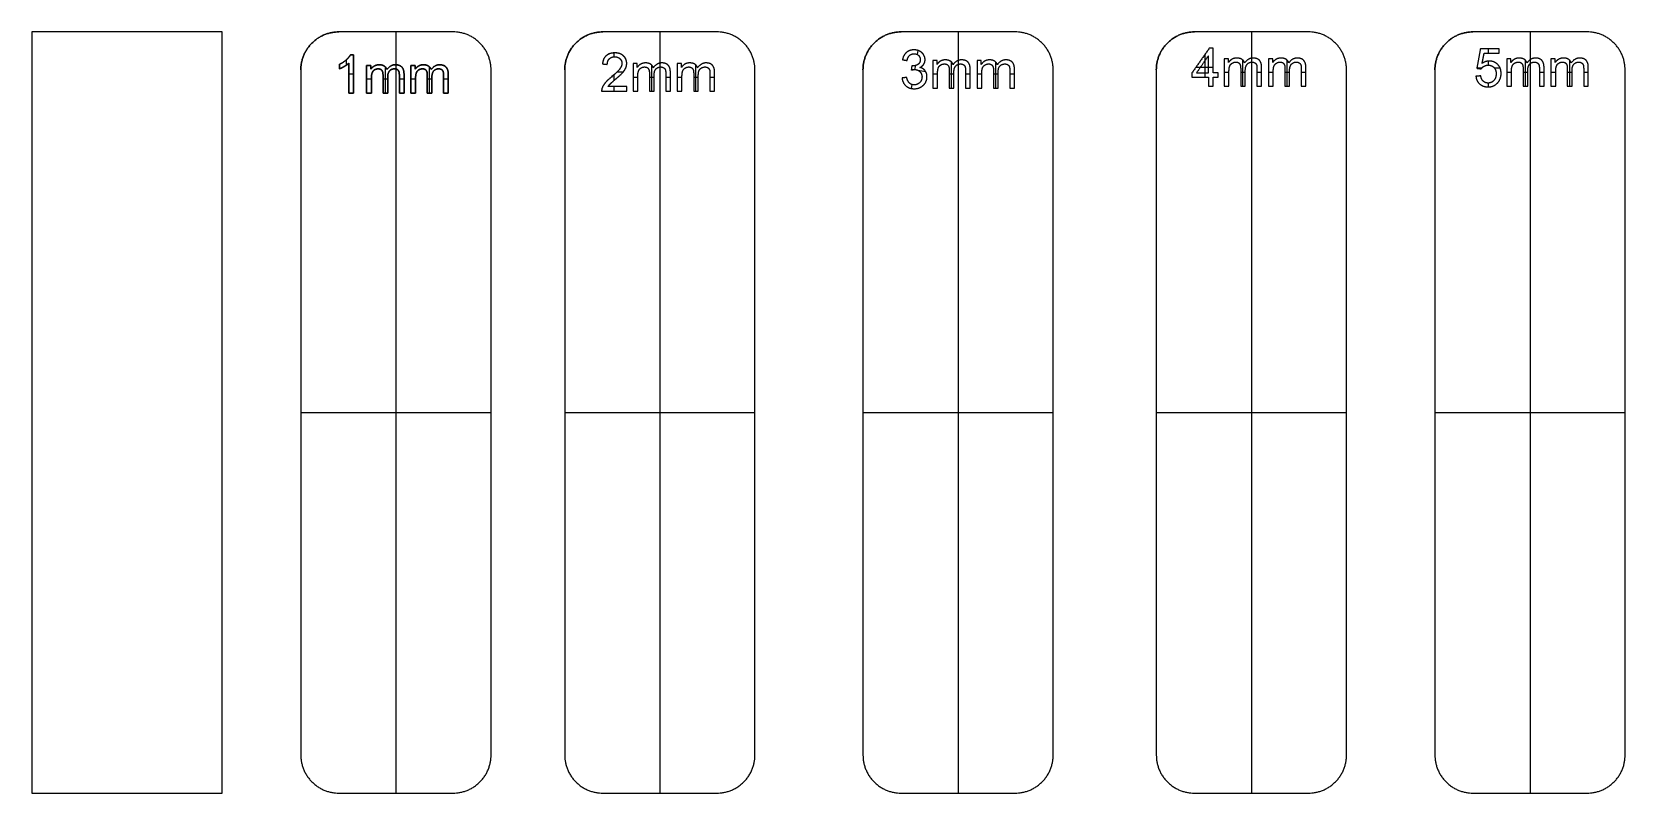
# Model space of a CAD drawing. Header units: millimetres. Extents: x 0 to 209, y -100 to 0.
import ezdxf

# ---------------------------------------------------------------- set-up
doc = ezdxf.new("R2010")
doc.units = ezdxf.units.MM
doc.layers.add('Default', color=18, linetype='Continuous', true_color=0x000000)

msp = doc.modelspace()

# ---------------------------------------------------------------- linework, layer by layer
at = {"layer": 'Default'}
for p, q in [((47.85, 0, 2), (47.85, -4.32, 2)), ((47.85, 0, 1), (47.85, -100, 1)), ((82.53, 0, 2), (82.53, -4.11, 2)), ((82.53, 0), (82.53, -100)), ((121.73, 0, 3), (121.73, -3.77, 3)), ((121.73, 0), (121.73, -100)), ((160.28, 0, 4), (160.28, -3.46, 4)), ((160.28, 0), (160.28, -100)), ((196.9, 0, 5), (196.9, -3.66, 5)), ((196.9, 0), (196.9, -100)), ((41.34, -4.36, 1.51), (41.34, -3.66, 1.51)), ((41.65, -4.12, 1.51), (41.65, -8.03, 1.51)), ((42.26, -3.01, 1.51), (41.87, -3.01, 1.51)), ((42.26, -8.03, 1.51), (42.26, -3.01, 1.51)), ((76.53, -3.27, 1.5), (76.53, -2.77, 1.5)), ((79.56, -4.16, 1.5), (79.01, -4.16, 1.5)), ((79.01, -4.16, 1.5), (79.01, -7.78, 1.5)), ((79.56, -4.67, 1.5), (79.56, -4.16, 1.5)), ((85.38, -4.16, 1.5), (84.83, -4.16, 1.5)), ((84.83, -4.16, 1.5), (84.83, -7.78, 1.5)), ((85.38, -4.67, 1.5), (85.38, -4.16, 1.5)), ((116.41, -2.99, 2.5), (116.5, -2.46, 2.5)), ((118.96, -3.76, 2.5), (118.42, -3.76, 2.5)), ((118.42, -3.76, 2.5), (118.42, -7.38, 2.5)), ((118.96, -4.27, 2.5), (118.96, -3.76, 2.5)), ((120.87, -7.38, 2.5), (120.87, -3.96, 2.5)), ((124.78, -3.76, 2.5), (124.23, -3.76, 2.5)), ((124.23, -3.76, 2.5), (124.23, -7.38, 2.5)), ((124.78, -4.27, 2.5), (124.78, -3.76, 2.5)), ((126.68, -7.38, 2.5), (126.68, -3.96, 2.5)), ((154.19, -5.95, 3.5), (154.19, -2.93, 3.5)), ((157.27, -3.52, 3.5), (156.72, -3.52, 3.5)), ((156.72, -3.52, 3.5), (156.72, -7.14, 3.5)), ((157.27, -4.03, 3.5), (157.27, -3.52, 3.5)), ((159.17, -7.14, 3.5), (159.17, -3.72, 3.5)), ((160.28, -3.98, 4), (160.28, -100, 4)), ((163.08, -3.52, 3.5), (162.53, -3.52, 3.5)), ((162.53, -3.52, 3.5), (162.53, -7.14, 3.5)), ((163.08, -4.03, 3.5), (163.08, -3.52, 3.5)), ((164.99, -7.14, 3.5), (164.99, -3.72, 3.5)), ((191.44, -2.8, 4.5), (191.44, -2.21, 4.5)), ((191.44, -4.37, 4.5), (191.44, -3.83, 4.5)), ((194.39, -3.52, 4.5), (193.84, -3.52, 4.5)), ((193.84, -3.52, 4.5), (193.84, -7.14, 4.5)), ((194.39, -4.03, 4.5), (194.39, -3.52, 4.5)), ((196.29, -7.14, 4.5), (196.29, -3.72, 4.5)), ((196.9, -4.18, 5), (196.9, -100, 5)), ((200.2, -3.52, 4.5), (199.65, -3.52, 4.5)), ((199.65, -3.52, 4.5), (199.65, -7.14, 4.5)), ((200.2, -4.03, 4.5), (200.2, -3.52, 4.5)), ((202.11, -7.14, 4.5), (202.11, -3.72, 4.5)), ((41.65, -5.52, 1.51), (42.26, -5.52, 1.51)), ((44.55, -4.41, 1.51), (44, -4.41, 1.51)), ((44, -4.41, 1.51), (44, -8.03, 1.51)), ((44, -6.17, 1.51), (44.62, -6.17, 1.51)), ((44.55, -4.91, 1.51), (44.55, -4.41, 1.51)), ((44.62, -8.03, 1.51), (44.62, -6.15, 1.51)), ((46.15, -6.17, 1.51), (46.77, -6.17, 1.51)), ((46.46, -8.03, 1.51), (46.46, -4.61, 1.51)), ((47.85, -4.88, 2), (47.85, -100, 2)), ((48.3, -6.17, 1.51), (48.91, -6.17, 1.51)), ((50.37, -4.41, 1.51), (49.82, -4.41, 1.51)), ((49.82, -4.41, 1.51), (49.82, -8.03, 1.51)), ((49.82, -6.17, 1.51), (50.43, -6.17, 1.51)), ((50.37, -4.91, 1.51), (50.37, -4.41, 1.51)), ((50.43, -8.03, 1.51), (50.43, -6.15, 1.51)), ((51.97, -6.17, 1.51), (52.58, -6.17, 1.51)), ((52.27, -8.03, 1.51), (52.27, -4.61, 1.51)), ((54.11, -6.17, 1.51), (54.72, -6.17, 1.51)), ((76.53, -6.38, 1.5), (76.53, -5.62, 1.5)), ((76.91, -5.27, 1.5), (77.72, -5.27, 1.5)), ((79.01, -5.93, 1.5), (79.63, -5.93, 1.5)), ((79.63, -7.78, 1.5), (79.63, -5.9, 1.5)), ((81.16, -5.93, 1.5), (81.78, -5.93, 1.5)), ((81.47, -7.78, 1.5), (81.47, -4.36, 1.5)), ((82.53, -4.62, 2), (82.53, -100, 2)), ((83.31, -5.93, 1.5), (83.92, -5.93, 1.5)), ((84.83, -5.93, 1.5), (85.44, -5.93, 1.5)), ((85.44, -7.78, 1.5), (85.44, -5.9, 1.5)), ((86.98, -5.93, 1.5), (87.59, -5.93, 1.5)), ((87.28, -7.78, 1.5), (87.28, -4.36, 1.5)), ((89.12, -5.93, 1.5), (89.73, -5.93, 1.5)), ((115.59, -4.88, 2.5), (115.99, -4.95, 2.5)), ((116.06, -4.95, 2.5), (116.16, -4.42, 2.5)), ((116.42, -5.02, 2.5), (117.47, -5.21, 2.5)), ((118.42, -5.53, 2.5), (119.03, -5.53, 2.5)), ((119.03, -7.38, 2.5), (119.03, -5.5, 2.5)), ((120.57, -5.53, 2.5), (121.18, -5.53, 2.5)), ((121.73, -4.27, 3), (121.73, -100, 3)), ((122.71, -5.53, 2.5), (123.32, -5.53, 2.5)), ((124.23, -5.53, 2.5), (124.84, -5.53, 2.5)), ((124.84, -7.38, 2.5), (124.84, -5.5, 2.5)), ((126.38, -5.53, 2.5), (126.99, -5.53, 2.5)), ((128.53, -5.53, 2.5), (129.14, -5.53, 2.5)), ((152.99, -4.64, 3.5), (155.25, -4.64, 3.5)), ((156.72, -5.29, 3.5), (157.33, -5.29, 3.5)), ((157.33, -7.14, 3.5), (157.33, -5.26, 3.5)), ((158.87, -5.29, 3.5), (159.48, -5.29, 3.5)), ((161.01, -5.29, 3.5), (161.62, -5.29, 3.5)), ((162.53, -5.29, 3.5), (163.15, -5.29, 3.5)), ((163.15, -7.14, 3.5), (163.15, -5.26, 3.5)), ((164.69, -5.29, 3.5), (165.3, -5.29, 3.5)), ((166.83, -5.29, 3.5), (167.44, -5.29, 3.5)), ((189.91, -4.72, 4.5), (190.57, -4.72, 4.5)), ((192.2, -4.72, 4.5), (192.95, -4.72, 4.5)), ((193.84, -5.29, 4.5), (194.45, -5.29, 4.5)), ((194.45, -7.14, 4.5), (194.45, -5.26, 4.5)), ((195.99, -5.29, 4.5), (196.6, -5.29, 4.5)), ((198.13, -5.29, 4.5), (198.74, -5.29, 4.5)), ((199.65, -5.29, 4.5), (200.27, -5.29, 4.5)), ((200.27, -7.14, 4.5), (200.27, -5.26, 4.5)), ((201.8, -5.29, 4.5), (202.42, -5.29, 4.5)), ((203.95, -5.29, 4.5), (204.56, -5.29, 4.5)), ((41.65, -8.03, 1.51), (42.26, -8.03, 1.51)), ((44, -8.03, 1.51), (44.62, -8.03, 1.51)), ((49.82, -8.03, 1.51), (50.43, -8.03, 1.51)), ((74.88, -7.78, 1.5), (78.19, -7.78, 1.5)), ((78.19, -7.19, 1.5), (75.73, -7.19, 1.5)), ((76.53, -7.78, 1.5), (76.53, -7.19, 1.5)), ((78.19, -7.78, 1.5), (78.19, -7.19, 1.5)), ((79.01, -7.78, 1.5), (79.63, -7.78, 1.5)), ((84.83, -7.78, 1.5), (85.44, -7.78, 1.5)), ((115.62, -7.44, 2.5), (115.71, -6.93, 2.5)), ((118.42, -7.38, 2.5), (119.03, -7.38, 2.5)), ((124.23, -7.38, 2.5), (124.84, -7.38, 2.5)), ((156.72, -7.14, 3.5), (157.33, -7.14, 3.5)), ((162.53, -7.14, 3.5), (163.15, -7.14, 3.5)), ((191.44, -7.23, 4.5), (191.44, -6.72, 4.5)), ((193.84, -7.14, 4.5), (194.45, -7.14, 4.5)), ((199.65, -7.14, 4.5), (200.27, -7.14, 4.5)), ((35.35, -50, 2), (60.35, -50, 2)), ((35.35, -50, 1), (60.35, -50, 1)), ((70.03, -50, 2), (95.03, -50, 2)), ((70.03, -50), (95.03, -50)), ((109.23, -50, 3), (134.23, -50, 3)), ((109.23, -50), (134.23, -50)), ((147.78, -50, 4), (172.78, -50, 4)), ((147.78, -50), (172.78, -50)), ((184.4, -50, 5), (209.4, -50, 5)), ((184.4, -50), (209.4, -50))]:
    msp.add_line(p, q, dxfattribs=at)
msp.add_lwpolyline([(0, 0), (0, -100), (25, -100), (25, 0)], close=True, dxfattribs=at)
for points in [[(40.35, 0, 2), (35.35, 0, 2), (35.35, -5, 2)], [(40.35, 0, 1), (35.35, 0, 1), (35.35, -5, 1)], [(35.35, -5, 1.5), (35.35, 0, 1.5), (40.35, 0, 1.5)], [(60.35, -5, 2), (60.35, 0, 2), (55.35, 0, 2)], [(60.35, -5, 1), (60.35, 0, 1), (55.35, 0, 1)], [(60.35, -5, 1.5), (60.35, 0, 1.5), (55.35, 0, 1.5)], [(75.03, 0, 2), (70.03, 0, 2), (70.03, -5, 2)], [(75.03, 0), (70.03, 0), (70.03, -5)], [(70.03, -5, 1), (70.03, 0, 1), (75.03, 0, 1)], [(95.03, -5, 2), (95.03, 0, 2), (90.03, 0, 2)], [(95.03, -5), (95.03, 0), (90.03, 0)], [(95.03, -5, 1), (95.03, 0, 1), (90.03, 0, 1)], [(114.23, 0, 3), (109.23, 0, 3), (109.23, -5, 3)], [(114.23, 0), (109.23, 0), (109.23, -5)], [(109.23, -5, 1.5), (109.23, 0, 1.5), (114.23, 0, 1.5)], [(134.23, -5, 3), (134.23, 0, 3), (129.23, 0, 3)], [(134.23, -5), (134.23, 0), (129.23, 0)], [(134.23, -5, 1.5), (134.23, 0, 1.5), (129.23, 0, 1.5)], [(152.78, 0, 4), (147.78, 0, 4), (147.78, -5, 4)], [(152.78, 0), (147.78, 0), (147.78, -5)], [(147.78, -5, 2), (147.78, 0, 2), (152.78, 0, 2)], [(172.78, -5, 4), (172.78, 0, 4), (167.78, 0, 4)], [(172.78, -5), (172.78, 0), (167.78, 0)], [(172.78, -5, 2), (172.78, 0, 2), (167.78, 0, 2)], [(189.4, 0, 5), (184.4, 0, 5), (184.4, -5, 5)], [(189.4, 0), (184.4, 0), (184.4, -5)], [(184.4, -5, 2.5), (184.4, 0, 2.5), (189.4, 0, 2.5)], [(209.4, -5, 5), (209.4, 0, 5), (204.4, 0, 5)], [(209.4, -5), (209.4, 0), (204.4, 0)], [(209.4, -5, 2.5), (209.4, 0, 2.5), (204.4, 0, 2.5)], [(35.35, -95, 2), (35.35, -100, 2), (40.35, -100, 2)], [(35.35, -95, 1), (35.35, -100, 1), (40.35, -100, 1)], [(35.35, -95, 1.5), (35.35, -100, 1.5), (40.35, -100, 1.5)], [(55.35, -100, 2), (60.35, -100, 2), (60.35, -95, 2)], [(55.35, -100, 1), (60.35, -100, 1), (60.35, -95, 1)], [(55.35, -100, 1.5), (60.35, -100, 1.5), (60.35, -95, 1.5)], [(70.03, -95, 2), (70.03, -100, 2), (75.03, -100, 2)], [(70.03, -95), (70.03, -100), (75.03, -100)], [(70.03, -95, 1), (70.03, -100, 1), (75.03, -100, 1)], [(90.03, -100, 2), (95.03, -100, 2), (95.03, -95, 2)], [(90.03, -100), (95.03, -100), (95.03, -95)], [(90.03, -100, 1), (95.03, -100, 1), (95.03, -95, 1)], [(109.23, -95, 3), (109.23, -100, 3), (114.23, -100, 3)], [(109.23, -95), (109.23, -100), (114.23, -100)], [(109.23, -95, 1.5), (109.23, -100, 1.5), (114.23, -100, 1.5)], [(129.23, -100, 3), (134.23, -100, 3), (134.23, -95, 3)], [(129.23, -100), (134.23, -100), (134.23, -95)], [(129.23, -100, 1.5), (134.23, -100, 1.5), (134.23, -95, 1.5)], [(147.78, -95, 4), (147.78, -100, 4), (152.78, -100, 4)], [(147.78, -95), (147.78, -100), (152.78, -100)], [(147.78, -95, 2), (147.78, -100, 2), (152.78, -100, 2)], [(167.78, -100, 4), (172.78, -100, 4), (172.78, -95, 4)], [(167.78, -100), (172.78, -100), (172.78, -95)], [(167.78, -100, 2), (172.78, -100, 2), (172.78, -95, 2)], [(184.4, -95, 5), (184.4, -100, 5), (189.4, -100, 5)], [(184.4, -95), (184.4, -100), (189.4, -100)], [(184.4, -95, 2.5), (184.4, -100, 2.5), (189.4, -100, 2.5)], [(204.4, -100, 5), (209.4, -100, 5), (209.4, -95, 5)], [(204.4, -100), (209.4, -100), (209.4, -95)], [(204.4, -100, 2.5), (209.4, -100, 2.5), (209.4, -95, 2.5)]]:
    msp.add_rational_spline(points, [1, 0.707106781187, 1], degree=2, dxfattribs=at)
for points in [[(55.35, 0, 2), (47.85, 0, 2), (40.35, 0, 2)], [(55.35, 0, 1), (47.85, 0, 1), (40.35, 0, 1)], [(40.35, 0, 1), (40.35, 0, 1.5), (40.35, 0, 2)], [(55.35, 0, 1.5), (47.85, 0, 1.5), (40.35, 0, 1.5)], [(47.85, 0, 1), (47.85, 0, 1.5), (47.85, 0, 2)], [(55.35, 0, 2), (55.35, 0, 1.5), (55.35, 0, 1)], [(90.03, 0, 2), (82.53, 0, 2), (75.03, 0, 2)], [(90.03, 0), (82.53, 0), (75.03, 0)], [(75.03, 0), (75.03, 0, 1), (75.03, 0, 2)], [(90.03, 0, 1), (82.53, 0, 1), (75.03, 0, 1)], [(82.53, 0), (82.53, 0, 1), (82.53, 0, 2)], [(90.03, 0, 2), (90.03, 0, 1), (90.03, 0)], [(129.23, 0, 3), (121.73, 0, 3), (114.23, 0, 3)], [(129.23, 0), (121.73, 0), (114.23, 0)], [(114.23, 0), (114.23, 0, 1.5), (114.23, 0, 3)], [(129.23, 0, 1.5), (121.73, 0, 1.5), (114.23, 0, 1.5)], [(121.73, 0), (121.73, 0, 1.5), (121.73, 0, 3)], [(129.23, 0, 3), (129.23, 0, 1.5), (129.23, 0)], [(167.78, 0, 4), (160.28, 0, 4), (152.78, 0, 4)], [(167.78, 0), (160.28, 0), (152.78, 0)], [(152.78, 0), (152.78, 0, 2), (152.78, 0, 4)], [(167.78, 0, 2), (160.28, 0, 2), (152.78, 0, 2)], [(160.28, 0), (160.28, 0, 2), (160.28, 0, 4)], [(167.78, 0, 4), (167.78, 0, 2), (167.78, 0)], [(204.4, 0, 5), (196.9, 0, 5), (189.4, 0, 5)], [(204.4, 0), (196.9, 0), (189.4, 0)], [(189.4, 0), (189.4, 0, 2.5), (189.4, 0, 5)], [(204.4, 0, 2.5), (196.9, 0, 2.5), (189.4, 0, 2.5)], [(196.9, 0), (196.9, 0, 2.5), (196.9, 0, 5)], [(204.4, 0, 5), (204.4, 0, 2.5), (204.4, 0)], [(36.81, -1.46, 1), (36.81, -1.46, 1.5), (36.81, -1.46, 2)], [(58.88, -1.46, 2), (58.88, -1.46, 1.5), (58.88, -1.46, 1)], [(71.5, -1.46), (71.5, -1.46, 1), (71.5, -1.46, 2)], [(93.57, -1.46, 2), (93.57, -1.46, 1), (93.57, -1.46)], [(110.69, -1.46), (110.69, -1.46, 1.5), (110.69, -1.46, 3)], [(132.76, -1.46, 3), (132.76, -1.46, 1.5), (132.76, -1.46)], [(149.24, -1.46), (149.24, -1.46, 2), (149.24, -1.46, 4)], [(171.31, -1.46, 4), (171.31, -1.46, 2), (171.31, -1.46)], [(185.86, -1.46), (185.86, -1.46, 2.5), (185.86, -1.46, 5)], [(207.93, -1.46, 5), (207.93, -1.46, 2.5), (207.93, -1.46)], [(41.32, -3.68, 1.51), (41.32, -3.68, 1.76), (41.32, -3.68, 2)], [(41.65, -4.12, 1.51), (41.65, -6.07, 1.51), (41.65, -8.03, 1.51)], [(41.65, -4.12, 1.51), (41.65, -4.12, 1.76), (41.65, -4.12, 2)], [(41.65, -8.03, 2), (41.65, -6.07, 2), (41.65, -4.12, 2)], [(41.65, -4.12, 1.76), (41.65, -6.07, 1.76), (41.65, -8.03, 1.76)], [(42.26, -3.01, 1.51), (42.06, -3.01, 1.51), (41.87, -3.01, 1.51)], [(41.87, -3.01, 1.51), (41.87, -3.01, 1.76), (41.87, -3.01, 2)], [(41.87, -3.01, 2), (42.06, -3.01, 2), (42.26, -3.01, 2)], [(42.26, -3.01, 1.76), (42.06, -3.01, 1.76), (41.87, -3.01, 1.76)], [(42.06, -3.01, 1.51), (42.06, -3.01, 1.76), (42.06, -3.01, 2)], [(42.26, -8.03, 1.51), (42.26, -5.52, 1.51), (42.26, -3.01, 1.51)], [(42.26, -3.01, 1.51), (42.26, -3.01, 1.76), (42.26, -3.01, 2)], [(42.26, -3.01, 2), (42.26, -5.52, 2), (42.26, -8.03, 2)], [(42.26, -8.03, 1.76), (42.26, -5.52, 1.76), (42.26, -3.01, 1.76)], [(75.49, -3.13, 1.5), (75.49, -3.13, 1.75), (75.49, -3.13, 2)], [(75.9, -3.54, 1.5), (75.9, -3.54, 1.75), (75.9, -3.54, 2)], [(76.61, -3.27, 1.5), (76.61, -3.27, 1.75), (76.61, -3.27, 2)], [(76.62, -2.76, 1.5), (76.62, -2.76, 1.75), (76.62, -2.76, 2)], [(77.29, -3.52, 1.5), (77.29, -3.52, 1.75), (77.29, -3.52, 2)], [(77.55, -4.14, 1.5), (77.55, -4.14, 1.75), (77.55, -4.14, 2)], [(77.76, -3.16, 1.5), (77.76, -3.16, 1.75), (77.76, -3.16, 2)], [(78.18, -4.15, 1.5), (78.18, -4.15, 1.75), (78.18, -4.15, 2)], [(79.56, -4.16, 1.5), (79.29, -4.16, 1.5), (79.01, -4.16, 1.5)], [(79.01, -4.16, 1.5), (79.01, -5.97, 1.5), (79.01, -7.78, 1.5)], [(79.01, -4.16, 1.5), (79.01, -4.16, 1.75), (79.01, -4.16, 2)], [(79.56, -4.16, 2), (79.29, -4.16, 2), (79.01, -4.16, 2)], [(79.01, -4.16, 2), (79.01, -5.97, 2), (79.01, -7.78, 2)], [(79.56, -4.16, 1.75), (79.29, -4.16, 1.75), (79.01, -4.16, 1.75)], [(79.01, -4.16, 1.75), (79.01, -5.97, 1.75), (79.01, -7.78, 1.75)], [(79.29, -4.16, 1.5), (79.29, -4.16, 1.75), (79.29, -4.16, 2)], [(79.56, -4.67, 1.5), (79.56, -4.42, 1.5), (79.56, -4.16, 1.5)], [(79.56, -4.16, 1.5), (79.56, -4.16, 1.75), (79.56, -4.16, 2)], [(79.56, -4.67, 2), (79.56, -4.42, 2), (79.56, -4.16, 2)], [(79.56, -4.67, 1.75), (79.56, -4.42, 1.75), (79.56, -4.16, 1.75)], [(80.66, -4.08, 1.5), (80.66, -4.08, 1.75), (80.66, -4.08, 2)], [(82.8, -4.08, 1.5), (82.8, -4.08, 1.75), (82.8, -4.08, 2)], [(85.38, -4.16, 1.5), (85.1, -4.16, 1.5), (84.83, -4.16, 1.5)], [(84.83, -4.16, 1.5), (84.83, -5.97, 1.5), (84.83, -7.78, 1.5)], [(84.83, -4.16, 1.5), (84.83, -4.16, 1.75), (84.83, -4.16, 2)], [(85.38, -4.16, 2), (85.1, -4.16, 2), (84.83, -4.16, 2)], [(84.83, -4.16, 2), (84.83, -5.97, 2), (84.83, -7.78, 2)], [(85.38, -4.16, 1.75), (85.1, -4.16, 1.75), (84.83, -4.16, 1.75)], [(84.83, -4.16, 1.75), (84.83, -5.97, 1.75), (84.83, -7.78, 1.75)], [(85.1, -4.16, 1.5), (85.1, -4.16, 1.75), (85.1, -4.16, 2)], [(85.38, -4.67, 1.5), (85.38, -4.42, 1.5), (85.38, -4.16, 1.5)], [(85.38, -4.16, 1.5), (85.38, -4.16, 1.75), (85.38, -4.16, 2)], [(85.38, -4.67, 2), (85.38, -4.42, 2), (85.38, -4.16, 2)], [(85.38, -4.67, 1.75), (85.38, -4.42, 1.75), (85.38, -4.16, 1.75)], [(86.47, -4.08, 1.5), (86.47, -4.08, 1.75), (86.47, -4.08, 2)], [(88.61, -4.08, 1.5), (88.61, -4.08, 1.75), (88.61, -4.08, 2)], [(114.43, -3.66, 2.5), (114.74, -3.71, 2.5), (115.04, -3.77, 2.5)], [(114.43, -3.66, 2.5), (114.74, -3.71, 2.5), (115.04, -3.77, 2.5)], [(114.43, -3.66, 3), (114.74, -3.71, 3), (115.04, -3.77, 3)], [(114.43, -3.66, 2.5), (114.43, -3.66, 2.75), (114.43, -3.66, 3)], [(114.43, -3.66, 2.75), (114.74, -3.71, 2.75), (115.04, -3.77, 2.75)], [(114.74, -3.71, 2.5), (114.74, -3.71, 2.75), (114.74, -3.71, 3)], [(114.94, -2.7, 2.5), (114.94, -2.7, 2.75), (114.94, -2.7, 3)], [(115.04, -3.77, 2.5), (115.04, -3.77, 2.75), (115.04, -3.77, 3)], [(115.35, -3.09, 2.5), (115.35, -3.09, 2.75), (115.35, -3.09, 3)], [(115.93, -2.36, 2.5), (115.93, -2.36, 2.75), (115.93, -2.36, 3)], [(115.95, -2.87, 2.5), (115.95, -2.87, 2.75), (115.95, -2.87, 3)], [(116.53, -3.09, 2.5), (116.53, -3.09, 2.75), (116.53, -3.09, 3)], [(116.68, -2.54, 2.5), (116.68, -2.54, 2.75), (116.68, -2.54, 3)], [(116.76, -3.65, 2.5), (116.76, -3.65, 2.75), (116.76, -3.65, 3)], [(117.21, -3.02, 2.5), (117.21, -3.02, 2.75), (117.21, -3.02, 3)], [(117.39, -3.66, 2.5), (117.39, -3.66, 2.75), (117.39, -3.66, 3)], [(118.96, -3.76, 2.5), (118.69, -3.76, 2.5), (118.42, -3.76, 2.5)], [(118.42, -3.76, 2.5), (118.42, -5.57, 2.5), (118.42, -7.38, 2.5)], [(118.42, -3.76, 2.5), (118.42, -3.76, 2.75), (118.42, -3.76, 3)], [(118.96, -3.76, 3), (118.69, -3.76, 3), (118.42, -3.76, 3)], [(118.42, -3.76, 3), (118.42, -5.57, 3), (118.42, -7.38, 3)], [(118.96, -3.76, 2.75), (118.69, -3.76, 2.75), (118.42, -3.76, 2.75)], [(118.42, -3.76, 2.75), (118.42, -5.57, 2.75), (118.42, -7.38, 2.75)], [(118.69, -3.76, 2.5), (118.69, -3.76, 2.75), (118.69, -3.76, 3)], [(118.96, -4.27, 2.5), (118.96, -4.01, 2.5), (118.96, -3.76, 2.5)], [(118.96, -3.76, 2.5), (118.96, -3.76, 2.75), (118.96, -3.76, 3)], [(118.96, -4.27, 3), (118.96, -4.01, 3), (118.96, -3.76, 3)], [(118.96, -4.27, 2.75), (118.96, -4.01, 2.75), (118.96, -3.76, 2.75)], [(118.96, -4.01, 2.5), (118.96, -4.01, 2.75), (118.96, -4.01, 3)], [(119.42, -3.84, 2.5), (119.42, -3.84, 2.75), (119.42, -3.84, 3)], [(120.06, -3.68, 2.5), (120.06, -3.68, 2.75), (120.06, -3.68, 3)], [(120.72, -3.85, 2.5), (120.72, -3.85, 2.75), (120.72, -3.85, 3)], [(122.2, -3.68, 2.5), (122.2, -3.68, 2.75), (122.2, -3.68, 3)], [(123.03, -3.98, 2.5), (123.03, -3.98, 2.75), (123.03, -3.98, 3)], [(124.78, -3.76, 2.5), (124.51, -3.76, 2.5), (124.23, -3.76, 2.5)], [(124.23, -3.76, 2.5), (124.23, -5.57, 2.5), (124.23, -7.38, 2.5)], [(124.23, -3.76, 2.5), (124.23, -3.76, 2.75), (124.23, -3.76, 3)], [(124.78, -3.76, 3), (124.51, -3.76, 3), (124.23, -3.76, 3)], [(124.23, -3.76, 3), (124.23, -5.57, 3), (124.23, -7.38, 3)], [(124.78, -3.76, 2.75), (124.51, -3.76, 2.75), (124.23, -3.76, 2.75)], [(124.23, -3.76, 2.75), (124.23, -5.57, 2.75), (124.23, -7.38, 2.75)], [(124.51, -3.76, 2.5), (124.51, -3.76, 2.75), (124.51, -3.76, 3)], [(124.78, -4.27, 2.5), (124.78, -4.01, 2.5), (124.78, -3.76, 2.5)], [(124.78, -3.76, 2.5), (124.78, -3.76, 2.75), (124.78, -3.76, 3)], [(124.78, -4.27, 3), (124.78, -4.01, 3), (124.78, -3.76, 3)], [(124.78, -4.27, 2.75), (124.78, -4.01, 2.75), (124.78, -3.76, 2.75)], [(124.78, -4.01, 2.5), (124.78, -4.01, 2.75), (124.78, -4.01, 3)], [(125.23, -3.84, 2.5), (125.23, -3.84, 2.75), (125.23, -3.84, 3)], [(125.88, -3.68, 2.5), (125.88, -3.68, 2.75), (125.88, -3.68, 3)], [(126.54, -3.85, 2.5), (126.54, -3.85, 2.75), (126.54, -3.85, 3)], [(128.02, -3.68, 2.5), (128.02, -3.68, 2.75), (128.02, -3.68, 3)], [(128.85, -3.98, 2.5), (128.85, -3.98, 2.75), (128.85, -3.98, 3)], [(154.75, -2.14, 3.5), (153.61, -3.76, 3.5), (152.47, -5.38, 3.5)], [(154.75, -2.14, 3.5), (153.61, -3.76, 3.5), (152.47, -5.38, 3.5)], [(154.75, -2.14, 4), (153.61, -3.76, 4), (152.47, -5.38, 4)], [(154.75, -2.14, 3.75), (153.61, -3.76, 3.75), (152.47, -5.38, 3.75)], [(154.63, -3.13, 3.5), (153.85, -4.26, 3.5), (153.07, -5.38, 3.5)], [(153.61, -3.76, 3.5), (153.61, -3.76, 3.75), (153.61, -3.76, 4)], [(154.63, -5.38, 3.5), (154.63, -4.26, 3.5), (154.63, -3.13, 3.5)], [(155.25, -2.14, 3.5), (155, -2.14, 3.5), (154.75, -2.14, 3.5)], [(155.25, -2.14, 3.5), (155, -2.14, 3.5), (154.75, -2.14, 3.5)], [(154.75, -2.14, 3.5), (154.75, -2.14, 3.75), (154.75, -2.14, 4)], [(155.25, -2.14, 4), (155, -2.14, 4), (154.75, -2.14, 4)], [(155.25, -2.14, 3.75), (155, -2.14, 3.75), (154.75, -2.14, 3.75)], [(155, -2.14, 3.5), (155, -2.14, 3.75), (155, -2.14, 4)], [(155.25, -5.38, 3.5), (155.25, -3.76, 3.5), (155.25, -2.14, 3.5)], [(155.25, -5.38, 3.5), (155.25, -3.76, 3.5), (155.25, -2.14, 3.5)], [(155.25, -2.14, 3.5), (155.25, -2.14, 3.75), (155.25, -2.14, 4)], [(155.25, -5.38, 4), (155.25, -3.76, 4), (155.25, -2.14, 4)], [(155.25, -5.38, 3.75), (155.25, -3.76, 3.75), (155.25, -2.14, 3.75)], [(155.25, -3.76, 3.5), (155.25, -3.76, 3.75), (155.25, -3.76, 4)], [(157.27, -3.52, 3.5), (156.99, -3.52, 3.5), (156.72, -3.52, 3.5)], [(156.72, -3.52, 3.5), (156.72, -5.33, 3.5), (156.72, -7.14, 3.5)], [(156.72, -3.52, 3.5), (156.72, -3.52, 3.75), (156.72, -3.52, 4)], [(157.27, -3.52, 4), (156.99, -3.52, 4), (156.72, -3.52, 4)], [(156.72, -3.52, 4), (156.72, -5.33, 4), (156.72, -7.14, 4)], [(157.27, -3.52, 3.75), (156.99, -3.52, 3.75), (156.72, -3.52, 3.75)], [(156.72, -3.52, 3.75), (156.72, -5.33, 3.75), (156.72, -7.14, 3.75)], [(156.99, -3.52, 3.5), (156.99, -3.52, 3.75), (156.99, -3.52, 4)], [(157.27, -4.03, 3.5), (157.27, -3.78, 3.5), (157.27, -3.52, 3.5)], [(157.27, -3.52, 3.5), (157.27, -3.52, 3.75), (157.27, -3.52, 4)], [(157.27, -4.03, 4), (157.27, -3.78, 4), (157.27, -3.52, 4)], [(157.27, -4.03, 3.75), (157.27, -3.78, 3.75), (157.27, -3.52, 3.75)], [(157.27, -3.78, 3.5), (157.27, -3.78, 3.75), (157.27, -3.78, 4)], [(157.27, -4.03, 3.5), (157.27, -4.03, 3.75), (157.27, -4.03, 4)], [(157.72, -3.6, 3.5), (157.72, -3.6, 3.75), (157.72, -3.6, 4)], [(157.75, -4.11, 3.5), (157.75, -4.11, 3.75), (157.75, -4.11, 4)], [(158.23, -3.97, 3.5), (158.23, -3.97, 3.75), (158.23, -3.97, 4)], [(158.37, -3.44, 3.5), (158.37, -3.44, 3.75), (158.37, -3.44, 4)], [(158.72, -4.18, 3.5), (158.72, -4.18, 3.75), (158.72, -4.18, 4)], [(159.03, -3.61, 3.5), (159.03, -3.61, 3.75), (159.03, -3.61, 4)], [(159.39, -4.07, 3.5), (159.39, -4.07, 3.75), (159.39, -4.07, 4)], [(160.37, -3.97, 3.5), (160.37, -3.97, 3.75), (160.37, -3.97, 4)], [(160.51, -3.44, 3.5), (160.51, -3.44, 3.75), (160.51, -3.44, 4)], [(160.74, -4.07, 3.5), (160.74, -4.07, 3.75), (160.74, -4.07, 4)], [(161.34, -3.74, 3.5), (161.34, -3.74, 3.75), (161.34, -3.74, 4)], [(163.08, -3.52, 3.5), (162.81, -3.52, 3.5), (162.53, -3.52, 3.5)], [(162.53, -3.52, 3.5), (162.53, -5.33, 3.5), (162.53, -7.14, 3.5)], [(162.53, -3.52, 3.5), (162.53, -3.52, 3.75), (162.53, -3.52, 4)], [(163.08, -3.52, 4), (162.81, -3.52, 4), (162.53, -3.52, 4)], [(162.53, -3.52, 4), (162.53, -5.33, 4), (162.53, -7.14, 4)], [(163.08, -3.52, 3.75), (162.81, -3.52, 3.75), (162.53, -3.52, 3.75)], [(162.53, -3.52, 3.75), (162.53, -5.33, 3.75), (162.53, -7.14, 3.75)], [(162.81, -3.52, 3.5), (162.81, -3.52, 3.75), (162.81, -3.52, 4)], [(163.08, -4.03, 3.5), (163.08, -3.78, 3.5), (163.08, -3.52, 3.5)], [(163.08, -3.52, 3.5), (163.08, -3.52, 3.75), (163.08, -3.52, 4)], [(163.08, -4.03, 4), (163.08, -3.78, 4), (163.08, -3.52, 4)], [(163.08, -4.03, 3.75), (163.08, -3.78, 3.75), (163.08, -3.52, 3.75)], [(163.08, -3.78, 3.5), (163.08, -3.78, 3.75), (163.08, -3.78, 4)], [(163.08, -4.03, 3.5), (163.08, -4.03, 3.75), (163.08, -4.03, 4)], [(163.54, -3.6, 3.5), (163.54, -3.6, 3.75), (163.54, -3.6, 4)], [(163.57, -4.11, 3.5), (163.57, -4.11, 3.75), (163.57, -4.11, 4)], [(164.04, -3.97, 3.5), (164.04, -3.97, 3.75), (164.04, -3.97, 4)], [(164.18, -3.44, 3.5), (164.18, -3.44, 3.75), (164.18, -3.44, 4)], [(164.54, -4.18, 3.5), (164.54, -4.18, 3.75), (164.54, -4.18, 4)], [(164.84, -3.61, 3.5), (164.84, -3.61, 3.75), (164.84, -3.61, 4)], [(165.2, -4.07, 3.5), (165.2, -4.07, 3.75), (165.2, -4.07, 4)], [(166.19, -3.97, 3.5), (166.19, -3.97, 3.75), (166.19, -3.97, 4)], [(166.32, -3.44, 3.5), (166.32, -3.44, 3.75), (166.32, -3.44, 4)], [(166.55, -4.07, 3.5), (166.55, -4.07, 3.75), (166.55, -4.07, 4)], [(167.15, -3.74, 3.5), (167.15, -3.74, 3.75), (167.15, -3.74, 4)], [(190.38, -2.21, 4.5), (190.14, -3.5, 4.5), (189.9, -4.78, 4.5)], [(190.38, -2.21, 4.5), (190.14, -3.5, 4.5), (189.9, -4.78, 4.5)], [(190.38, -2.21, 5), (190.14, -3.5, 5), (189.9, -4.78, 5)], [(190.38, -2.21, 4.75), (190.14, -3.5, 4.75), (189.9, -4.78, 4.75)], [(190.14, -3.5, 4.5), (190.14, -3.5, 4.75), (190.14, -3.5, 5)], [(192.86, -2.21, 4.5), (191.62, -2.21, 4.5), (190.38, -2.21, 4.5)], [(192.86, -2.21, 4.5), (191.62, -2.21, 4.5), (190.38, -2.21, 4.5)], [(190.38, -2.21, 4.5), (190.38, -2.21, 4.75), (190.38, -2.21, 5)], [(192.86, -2.21, 5), (191.62, -2.21, 5), (190.38, -2.21, 5)], [(192.86, -2.21, 4.75), (191.62, -2.21, 4.75), (190.38, -2.21, 4.75)], [(190.6, -4.14, 4.5), (190.74, -3.47, 4.5), (190.87, -2.8, 4.5)], [(190.6, -4.14, 4.5), (190.74, -3.47, 4.5), (190.87, -2.8, 4.5)], [(190.6, -4.14, 5), (190.74, -3.47, 5), (190.87, -2.8, 5)], [(190.6, -4.14, 4.75), (190.74, -3.47, 4.75), (190.87, -2.8, 4.75)], [(190.6, -4.14, 4.5), (190.6, -4.14, 4.75), (190.6, -4.14, 5)], [(190.74, -3.47, 4.5), (190.74, -3.47, 4.75), (190.74, -3.47, 5)], [(190.87, -2.8, 4.5), (191.87, -2.8, 4.5), (192.86, -2.8, 4.5)], [(190.87, -2.8, 4.5), (191.87, -2.8, 4.5), (192.86, -2.8, 4.5)], [(190.87, -2.8, 4.5), (190.87, -2.8, 4.75), (190.87, -2.8, 5)], [(190.87, -2.8, 5), (191.87, -2.8, 5), (192.86, -2.8, 5)], [(190.87, -2.8, 4.75), (191.87, -2.8, 4.75), (192.86, -2.8, 4.75)], [(191.55, -3.83, 4.5), (191.55, -3.83, 4.75), (191.55, -3.83, 5)], [(191.62, -2.21, 4.5), (191.62, -2.21, 4.75), (191.62, -2.21, 5)], [(191.87, -2.8, 4.5), (191.87, -2.8, 4.75), (191.87, -2.8, 5)], [(192.86, -2.8, 4.5), (192.86, -2.51, 4.5), (192.86, -2.21, 4.5)], [(192.86, -2.8, 4.5), (192.86, -2.51, 4.5), (192.86, -2.21, 4.5)], [(192.86, -2.21, 4.5), (192.86, -2.21, 4.75), (192.86, -2.21, 5)], [(192.86, -2.8, 5), (192.86, -2.51, 5), (192.86, -2.21, 5)], [(192.86, -2.8, 4.75), (192.86, -2.51, 4.75), (192.86, -2.21, 4.75)], [(192.86, -2.51, 4.5), (192.86, -2.51, 4.75), (192.86, -2.51, 5)], [(192.86, -2.8, 4.5), (192.86, -2.8, 4.75), (192.86, -2.8, 5)], [(194.39, -3.52, 4.5), (194.11, -3.52, 4.5), (193.84, -3.52, 4.5)], [(193.84, -3.52, 4.5), (193.84, -5.33, 4.5), (193.84, -7.14, 4.5)], [(193.84, -3.52, 4.5), (193.84, -3.52, 4.75), (193.84, -3.52, 5)], [(194.39, -3.52, 5), (194.11, -3.52, 5), (193.84, -3.52, 5)], [(193.84, -3.52, 5), (193.84, -5.33, 5), (193.84, -7.14, 5)], [(194.39, -3.52, 4.75), (194.11, -3.52, 4.75), (193.84, -3.52, 4.75)], [(193.84, -3.52, 4.75), (193.84, -5.33, 4.75), (193.84, -7.14, 4.75)], [(194.11, -3.52, 4.5), (194.11, -3.52, 4.75), (194.11, -3.52, 5)], [(194.39, -4.03, 4.5), (194.39, -3.78, 4.5), (194.39, -3.52, 4.5)], [(194.39, -3.52, 4.5), (194.39, -3.52, 4.75), (194.39, -3.52, 5)], [(194.39, -4.03, 5), (194.39, -3.78, 5), (194.39, -3.52, 5)], [(194.39, -4.03, 4.75), (194.39, -3.78, 4.75), (194.39, -3.52, 4.75)], [(194.39, -3.78, 4.5), (194.39, -3.78, 4.75), (194.39, -3.78, 5)], [(194.39, -4.03, 4.5), (194.39, -4.03, 4.75), (194.39, -4.03, 5)], [(194.84, -3.6, 4.5), (194.84, -3.6, 4.75), (194.84, -3.6, 5)], [(194.87, -4.11, 4.5), (194.87, -4.11, 4.75), (194.87, -4.11, 5)], [(195.35, -3.97, 4.5), (195.35, -3.97, 4.75), (195.35, -3.97, 5)], [(195.49, -3.44, 4.5), (195.49, -3.44, 4.75), (195.49, -3.44, 5)], [(195.84, -4.18, 4.5), (195.84, -4.18, 4.75), (195.84, -4.18, 5)], [(196.14, -3.61, 4.5), (196.14, -3.61, 4.75), (196.14, -3.61, 5)], [(196.51, -4.07, 4.5), (196.51, -4.07, 4.75), (196.51, -4.07, 5)], [(197.49, -3.97, 4.5), (197.49, -3.97, 4.75), (197.49, -3.97, 5)], [(197.63, -3.44, 4.5), (197.63, -3.44, 4.75), (197.63, -3.44, 5)], [(197.86, -4.07, 4.5), (197.86, -4.07, 4.75), (197.86, -4.07, 5)], [(198.45, -3.74, 4.5), (198.45, -3.74, 4.75), (198.45, -3.74, 5)], [(200.2, -3.52, 4.5), (199.93, -3.52, 4.5), (199.65, -3.52, 4.5)], [(199.65, -3.52, 4.5), (199.65, -5.33, 4.5), (199.65, -7.14, 4.5)], [(199.65, -3.52, 4.5), (199.65, -3.52, 4.75), (199.65, -3.52, 5)], [(200.2, -3.52, 5), (199.93, -3.52, 5), (199.65, -3.52, 5)], [(199.65, -3.52, 5), (199.65, -5.33, 5), (199.65, -7.14, 5)], [(200.2, -3.52, 4.75), (199.93, -3.52, 4.75), (199.65, -3.52, 4.75)], [(199.65, -3.52, 4.75), (199.65, -5.33, 4.75), (199.65, -7.14, 4.75)], [(199.93, -3.52, 4.5), (199.93, -3.52, 4.75), (199.93, -3.52, 5)], [(200.2, -4.03, 4.5), (200.2, -3.78, 4.5), (200.2, -3.52, 4.5)], [(200.2, -3.52, 4.5), (200.2, -3.52, 4.75), (200.2, -3.52, 5)], [(200.2, -4.03, 5), (200.2, -3.78, 5), (200.2, -3.52, 5)], [(200.2, -4.03, 4.75), (200.2, -3.78, 4.75), (200.2, -3.52, 4.75)], [(200.2, -3.78, 4.5), (200.2, -3.78, 4.75), (200.2, -3.78, 5)], [(200.2, -4.03, 4.5), (200.2, -4.03, 4.75), (200.2, -4.03, 5)], [(200.66, -3.6, 4.5), (200.66, -3.6, 4.75), (200.66, -3.6, 5)], [(200.68, -4.11, 4.5), (200.68, -4.11, 4.75), (200.68, -4.11, 5)], [(201.16, -3.97, 4.5), (201.16, -3.97, 4.75), (201.16, -3.97, 5)], [(201.3, -3.44, 4.5), (201.3, -3.44, 4.75), (201.3, -3.44, 5)], [(201.65, -4.18, 4.5), (201.65, -4.18, 4.75), (201.65, -4.18, 5)], [(201.96, -3.61, 4.5), (201.96, -3.61, 4.75), (201.96, -3.61, 5)], [(202.32, -4.07, 4.5), (202.32, -4.07, 4.75), (202.32, -4.07, 5)], [(203.3, -3.97, 4.5), (203.3, -3.97, 4.75), (203.3, -3.97, 5)], [(203.44, -3.44, 4.5), (203.44, -3.44, 4.75), (203.44, -3.44, 5)], [(203.67, -4.07, 4.5), (203.67, -4.07, 4.75), (203.67, -4.07, 5)], [(204.27, -3.74, 4.5), (204.27, -3.74, 4.75), (204.27, -3.74, 5)], [(35.35, -5, 2), (35.35, -50, 2), (35.35, -95, 2)], [(35.35, -5, 1), (35.35, -50, 1), (35.35, -95, 1)], [(35.35, -5, 1), (35.35, -5, 1.5), (35.35, -5, 2)], [(35.35, -5, 1.5), (35.35, -50, 1.5), (35.35, -95, 1.5)], [(40.42, -4.26, 1.51), (40.42, -4.56, 1.51), (40.42, -4.86, 1.51)], [(40.42, -4.26, 1.51), (40.42, -4.56, 1.51), (40.42, -4.86, 1.51)], [(40.42, -4.26, 1.51), (40.42, -4.26, 1.76), (40.42, -4.26, 2)], [(40.42, -4.86, 2), (40.42, -4.56, 2), (40.42, -4.26, 2)], [(40.42, -4.26, 1.76), (40.42, -4.56, 1.76), (40.42, -4.86, 1.76)], [(40.42, -4.56, 1.51), (40.42, -4.56, 1.76), (40.42, -4.56, 2)], [(40.42, -4.86, 1.51), (40.42, -4.86, 1.76), (40.42, -4.86, 2)], [(41.07, -4.54, 1.51), (41.07, -4.54, 1.76), (41.07, -4.54, 2)], [(41.65, -6.07, 1.51), (41.65, -6.07, 1.76), (41.65, -6.07, 2)], [(42.26, -5.52, 1.51), (42.26, -5.52, 1.76), (42.26, -5.52, 2)], [(44.55, -4.41, 1.51), (44.28, -4.41, 1.51), (44, -4.41, 1.51)], [(44, -4.41, 1.51), (44, -6.22, 1.51), (44, -8.03, 1.51)], [(44, -4.41, 1.51), (44, -4.41, 1.76), (44, -4.41, 2)], [(44, -4.41, 2), (44.28, -4.41, 2), (44.55, -4.41, 2)], [(44, -8.03, 2), (44, -6.22, 2), (44, -4.41, 2)], [(44.55, -4.41, 1.76), (44.28, -4.41, 1.76), (44, -4.41, 1.76)], [(44, -4.41, 1.76), (44, -6.22, 1.76), (44, -8.03, 1.76)], [(44, -6.22, 1.51), (44, -6.22, 1.76), (44, -6.22, 2)], [(44.28, -4.41, 1.51), (44.28, -4.41, 1.76), (44.28, -4.41, 2)], [(44.55, -4.91, 1.51), (44.55, -4.66, 1.51), (44.55, -4.41, 1.51)], [(44.55, -4.41, 1.51), (44.55, -4.41, 1.76), (44.55, -4.41, 2)], [(44.55, -4.41, 2), (44.55, -4.66, 2), (44.55, -4.91, 2)], [(44.55, -4.91, 1.76), (44.55, -4.66, 1.76), (44.55, -4.41, 1.76)], [(44.55, -4.66, 1.51), (44.55, -4.66, 1.76), (44.55, -4.66, 2)], [(44.55, -4.91, 1.51), (44.55, -4.91, 1.76), (44.55, -4.91, 2)], [(44.62, -8.03, 1.51), (44.62, -7.09, 1.51), (44.62, -6.15, 1.51)], [(44.62, -6.15, 1.51), (44.62, -6.15, 1.76), (44.62, -6.15, 2)], [(44.62, -6.15, 2), (44.62, -7.09, 2), (44.62, -8.03, 2)], [(44.62, -8.03, 1.76), (44.62, -7.09, 1.76), (44.62, -6.15, 1.76)], [(44.72, -5.39, 1.51), (44.72, -5.39, 1.76), (44.72, -5.39, 2)], [(45.01, -4.49, 1.51), (45.01, -4.49, 1.76), (45.01, -4.49, 2)], [(45.03, -4.99, 1.51), (45.03, -4.99, 1.76), (45.03, -4.99, 2)], [(45.51, -4.86, 1.51), (45.51, -4.86, 1.76), (45.51, -4.86, 2)], [(45.65, -4.32, 1.51), (45.65, -4.32, 1.76), (45.65, -4.32, 2)], [(46, -5.06, 1.51), (46, -5.06, 1.76), (46, -5.06, 2)], [(46.15, -5.67, 1.51), (46.15, -6.85, 1.51), (46.15, -8.03, 1.51)], [(46.15, -5.67, 1.51), (46.15, -6.85, 1.51), (46.15, -8.03, 1.51)], [(46.15, -5.67, 1.51), (46.15, -5.67, 1.76), (46.15, -5.67, 2)], [(46.15, -8.03, 2), (46.15, -6.85, 2), (46.15, -5.67, 2)], [(46.15, -5.67, 1.76), (46.15, -6.85, 1.76), (46.15, -8.03, 1.76)], [(46.31, -4.49, 1.51), (46.31, -4.49, 1.76), (46.31, -4.49, 2)], [(46.67, -4.96, 1.51), (46.67, -4.96, 1.76), (46.67, -4.96, 2)], [(46.77, -8.03, 1.51), (46.77, -6.97, 1.51), (46.77, -5.92, 1.51)], [(46.77, -8.03, 1.51), (46.77, -6.97, 1.51), (46.77, -5.92, 1.51)], [(46.77, -5.92, 1.51), (46.77, -5.92, 1.76), (46.77, -5.92, 2)], [(46.77, -5.92, 2), (46.77, -6.97, 2), (46.77, -8.03, 2)], [(46.77, -8.03, 1.76), (46.77, -6.97, 1.76), (46.77, -5.92, 1.76)], [(47.02, -5.11, 1.51), (47.02, -5.11, 1.76), (47.02, -5.11, 2)], [(47.65, -4.86, 1.51), (47.65, -4.86, 1.76), (47.65, -4.86, 2)], [(47.79, -4.32, 1.51), (47.79, -4.32, 1.76), (47.79, -4.32, 2)], [(48.02, -4.95, 1.51), (48.02, -4.95, 1.76), (48.02, -4.95, 2)], [(48.24, -5.21, 1.51), (48.24, -5.21, 1.76), (48.24, -5.21, 2)], [(48.3, -5.74, 1.51), (48.3, -6.89, 1.51), (48.3, -8.03, 1.51)], [(48.3, -5.74, 1.51), (48.3, -6.89, 1.51), (48.3, -8.03, 1.51)], [(48.3, -5.74, 1.51), (48.3, -5.74, 1.76), (48.3, -5.74, 2)], [(48.3, -8.03, 2), (48.3, -6.89, 2), (48.3, -5.74, 2)], [(48.3, -5.74, 1.76), (48.3, -6.89, 1.76), (48.3, -8.03, 1.76)], [(48.62, -4.62, 1.51), (48.62, -4.62, 1.76), (48.62, -4.62, 2)], [(48.91, -8.03, 1.51), (48.91, -6.78, 1.51), (48.91, -5.54, 1.51)], [(48.91, -8.03, 1.51), (48.91, -6.78, 1.51), (48.91, -5.54, 1.51)], [(48.91, -5.54, 1.51), (48.91, -5.54, 1.76), (48.91, -5.54, 2)], [(48.91, -5.54, 2), (48.91, -6.78, 2), (48.91, -8.03, 2)], [(48.91, -8.03, 1.76), (48.91, -6.78, 1.76), (48.91, -5.54, 1.76)], [(50.37, -4.41, 1.51), (50.09, -4.41, 1.51), (49.82, -4.41, 1.51)], [(49.82, -4.41, 1.51), (49.82, -6.22, 1.51), (49.82, -8.03, 1.51)], [(49.82, -4.41, 1.51), (49.82, -4.41, 1.76), (49.82, -4.41, 2)], [(49.82, -4.41, 2), (50.09, -4.41, 2), (50.37, -4.41, 2)], [(49.82, -8.03, 2), (49.82, -6.22, 2), (49.82, -4.41, 2)], [(50.37, -4.41, 1.76), (50.09, -4.41, 1.76), (49.82, -4.41, 1.76)], [(49.82, -4.41, 1.76), (49.82, -6.22, 1.76), (49.82, -8.03, 1.76)], [(49.82, -6.22, 1.51), (49.82, -6.22, 1.76), (49.82, -6.22, 2)], [(50.09, -4.41, 1.51), (50.09, -4.41, 1.76), (50.09, -4.41, 2)], [(50.37, -4.91, 1.51), (50.37, -4.66, 1.51), (50.37, -4.41, 1.51)], [(50.37, -4.41, 1.51), (50.37, -4.41, 1.76), (50.37, -4.41, 2)], [(50.37, -4.41, 2), (50.37, -4.66, 2), (50.37, -4.91, 2)], [(50.37, -4.91, 1.76), (50.37, -4.66, 1.76), (50.37, -4.41, 1.76)], [(50.37, -4.66, 1.51), (50.37, -4.66, 1.76), (50.37, -4.66, 2)], [(50.37, -4.91, 1.51), (50.37, -4.91, 1.76), (50.37, -4.91, 2)], [(50.43, -8.03, 1.51), (50.43, -7.09, 1.51), (50.43, -6.15, 1.51)], [(50.43, -6.15, 1.51), (50.43, -6.15, 1.76), (50.43, -6.15, 2)], [(50.43, -6.15, 2), (50.43, -7.09, 2), (50.43, -8.03, 2)], [(50.43, -8.03, 1.76), (50.43, -7.09, 1.76), (50.43, -6.15, 1.76)], [(50.53, -5.39, 1.51), (50.53, -5.39, 1.76), (50.53, -5.39, 2)], [(50.82, -4.49, 1.51), (50.82, -4.49, 1.76), (50.82, -4.49, 2)], [(50.85, -4.99, 1.51), (50.85, -4.99, 1.76), (50.85, -4.99, 2)], [(51.33, -4.86, 1.51), (51.33, -4.86, 1.76), (51.33, -4.86, 2)], [(51.46, -4.32, 1.51), (51.46, -4.32, 1.76), (51.46, -4.32, 2)], [(51.82, -5.06, 1.51), (51.82, -5.06, 1.76), (51.82, -5.06, 2)], [(51.97, -5.67, 1.51), (51.97, -6.85, 1.51), (51.97, -8.03, 1.51)], [(51.97, -5.67, 1.51), (51.97, -6.85, 1.51), (51.97, -8.03, 1.51)], [(51.97, -5.67, 1.51), (51.97, -5.67, 1.76), (51.97, -5.67, 2)], [(51.97, -8.03, 2), (51.97, -6.85, 2), (51.97, -5.67, 2)], [(51.97, -5.67, 1.76), (51.97, -6.85, 1.76), (51.97, -8.03, 1.76)], [(52.12, -4.49, 1.51), (52.12, -4.49, 1.76), (52.12, -4.49, 2)], [(52.49, -4.96, 1.51), (52.49, -4.96, 1.76), (52.49, -4.96, 2)], [(52.58, -8.03, 1.51), (52.58, -6.97, 1.51), (52.58, -5.92, 1.51)], [(52.58, -8.03, 1.51), (52.58, -6.97, 1.51), (52.58, -5.92, 1.51)], [(52.58, -5.92, 1.51), (52.58, -5.92, 1.76), (52.58, -5.92, 2)], [(52.58, -5.92, 2), (52.58, -6.97, 2), (52.58, -8.03, 2)], [(52.58, -8.03, 1.76), (52.58, -6.97, 1.76), (52.58, -5.92, 1.76)], [(52.83, -5.11, 1.51), (52.83, -5.11, 1.76), (52.83, -5.11, 2)], [(53.47, -4.86, 1.51), (53.47, -4.86, 1.76), (53.47, -4.86, 2)], [(53.6, -4.32, 1.51), (53.6, -4.32, 1.76), (53.6, -4.32, 2)], [(53.84, -4.95, 1.51), (53.84, -4.95, 1.76), (53.84, -4.95, 2)], [(54.05, -5.21, 1.51), (54.05, -5.21, 1.76), (54.05, -5.21, 2)], [(54.11, -5.74, 1.51), (54.11, -6.89, 1.51), (54.11, -8.03, 1.51)], [(54.11, -5.74, 1.51), (54.11, -6.89, 1.51), (54.11, -8.03, 1.51)], [(54.11, -5.74, 1.51), (54.11, -5.74, 1.76), (54.11, -5.74, 2)], [(54.11, -8.03, 2), (54.11, -6.89, 2), (54.11, -5.74, 2)], [(54.11, -5.74, 1.76), (54.11, -6.89, 1.76), (54.11, -8.03, 1.76)], [(54.43, -4.62, 1.51), (54.43, -4.62, 1.76), (54.43, -4.62, 2)], [(54.72, -8.03, 1.51), (54.72, -6.78, 1.51), (54.72, -5.54, 1.51)], [(54.72, -8.03, 1.51), (54.72, -6.78, 1.51), (54.72, -5.54, 1.51)], [(54.72, -5.54, 1.51), (54.72, -5.54, 1.76), (54.72, -5.54, 2)], [(54.72, -5.54, 2), (54.72, -6.78, 2), (54.72, -8.03, 2)], [(54.72, -8.03, 1.76), (54.72, -6.78, 1.76), (54.72, -5.54, 1.76)], [(60.35, -95, 2), (60.35, -50, 2), (60.35, -5, 2)], [(60.35, -95, 1), (60.35, -50, 1), (60.35, -5, 1)], [(60.35, -5, 2), (60.35, -5, 1.5), (60.35, -5, 1)], [(60.35, -95, 1.5), (60.35, -50, 1.5), (60.35, -5, 1.5)], [(70.03, -5, 2), (70.03, -50, 2), (70.03, -95, 2)], [(70.03, -5), (70.03, -50), (70.03, -95)], [(70.03, -5), (70.03, -5, 1), (70.03, -5, 2)], [(70.03, -5, 1), (70.03, -50, 1), (70.03, -95, 1)], [(75, -4.21, 1.5), (75.31, -4.24, 1.5), (75.63, -4.27, 1.5)], [(75, -4.21, 1.5), (75, -4.21, 1.75), (75, -4.21, 2)], [(75, -4.21, 1.5), (75.31, -4.24, 1.5), (75.63, -4.27, 1.5)], [(75, -4.21, 2), (75.31, -4.24, 2), (75.63, -4.27, 2)], [(75, -4.21, 1.75), (75.31, -4.24, 1.75), (75.63, -4.27, 1.75)], [(75.31, -4.24, 1.5), (75.31, -4.24, 1.75), (75.31, -4.24, 2)], [(75.63, -4.27, 1.5), (75.63, -4.27, 1.75), (75.63, -4.27, 2)], [(76.16, -5.93, 1.5), (76.16, -5.93, 1.75), (76.16, -5.93, 2)], [(76.7, -6.23, 1.5), (76.7, -6.23, 1.75), (76.7, -6.23, 2)], [(77.26, -4.88, 1.5), (77.26, -4.88, 1.75), (77.26, -4.88, 2)], [(77.65, -5.35, 1.5), (77.65, -5.35, 1.75), (77.65, -5.35, 2)], [(78.06, -4.74, 1.5), (78.06, -4.74, 1.75), (78.06, -4.74, 2)], [(79.01, -5.97, 1.5), (79.01, -5.97, 1.75), (79.01, -5.97, 2)], [(79.56, -4.42, 1.5), (79.56, -4.42, 1.75), (79.56, -4.42, 2)], [(79.56, -4.67, 1.5), (79.56, -4.67, 1.75), (79.56, -4.67, 2)], [(79.63, -7.78, 1.5), (79.63, -6.84, 1.5), (79.63, -5.9, 1.5)], [(79.63, -5.9, 1.5), (79.63, -5.9, 1.75), (79.63, -5.9, 2)], [(79.63, -7.78, 2), (79.63, -6.84, 2), (79.63, -5.9, 2)], [(79.63, -7.78, 1.75), (79.63, -6.84, 1.75), (79.63, -5.9, 1.75)], [(79.73, -5.15, 1.5), (79.73, -5.15, 1.75), (79.73, -5.15, 2)], [(80.02, -4.24, 1.5), (80.02, -4.24, 1.75), (80.02, -4.24, 2)], [(80.04, -4.75, 1.5), (80.04, -4.75, 1.75), (80.04, -4.75, 2)], [(80.52, -4.61, 1.5), (80.52, -4.61, 1.75), (80.52, -4.61, 2)], [(81.01, -4.82, 1.5), (81.01, -4.82, 1.75), (81.01, -4.82, 2)], [(81.16, -5.43, 1.5), (81.16, -6.6, 1.5), (81.16, -7.78, 1.5)], [(81.16, -5.43, 1.5), (81.16, -6.6, 1.5), (81.16, -7.78, 1.5)], [(81.16, -5.43, 1.5), (81.16, -5.43, 1.75), (81.16, -5.43, 2)], [(81.16, -5.43, 2), (81.16, -6.6, 2), (81.16, -7.78, 2)], [(81.16, -5.43, 1.75), (81.16, -6.6, 1.75), (81.16, -7.78, 1.75)], [(81.32, -4.25, 1.5), (81.32, -4.25, 1.75), (81.32, -4.25, 2)], [(81.68, -4.71, 1.5), (81.68, -4.71, 1.75), (81.68, -4.71, 2)], [(81.78, -7.78, 1.5), (81.78, -6.73, 1.5), (81.78, -5.68, 1.5)], [(81.78, -7.78, 1.5), (81.78, -6.73, 1.5), (81.78, -5.68, 1.5)], [(81.78, -5.68, 1.5), (81.78, -5.68, 1.75), (81.78, -5.68, 2)], [(81.78, -7.78, 2), (81.78, -6.73, 2), (81.78, -5.68, 2)], [(81.78, -7.78, 1.75), (81.78, -6.73, 1.75), (81.78, -5.68, 1.75)], [(82.03, -4.86, 1.5), (82.03, -4.86, 1.75), (82.03, -4.86, 2)], [(82.66, -4.61, 1.5), (82.66, -4.61, 1.75), (82.66, -4.61, 2)], [(83.03, -4.71, 1.5), (83.03, -4.71, 1.75), (83.03, -4.71, 2)], [(83.25, -4.97, 1.5), (83.25, -4.97, 1.75), (83.25, -4.97, 2)], [(83.31, -5.5, 1.5), (83.31, -6.64, 1.5), (83.31, -7.78, 1.5)], [(83.31, -5.5, 1.5), (83.31, -6.64, 1.5), (83.31, -7.78, 1.5)], [(83.31, -5.5, 1.5), (83.31, -5.5, 1.75), (83.31, -5.5, 2)], [(83.31, -5.5, 2), (83.31, -6.64, 2), (83.31, -7.78, 2)], [(83.31, -5.5, 1.75), (83.31, -6.64, 1.75), (83.31, -7.78, 1.75)], [(83.63, -4.38, 1.5), (83.63, -4.38, 1.75), (83.63, -4.38, 2)], [(83.92, -7.78, 1.5), (83.92, -6.54, 1.5), (83.92, -5.3, 1.5)], [(83.92, -7.78, 1.5), (83.92, -6.54, 1.5), (83.92, -5.3, 1.5)], [(83.92, -5.3, 1.5), (83.92, -5.3, 1.75), (83.92, -5.3, 2)], [(83.92, -7.78, 2), (83.92, -6.54, 2), (83.92, -5.3, 2)], [(83.92, -7.78, 1.75), (83.92, -6.54, 1.75), (83.92, -5.3, 1.75)], [(84.83, -5.97, 1.5), (84.83, -5.97, 1.75), (84.83, -5.97, 2)], [(85.38, -4.42, 1.5), (85.38, -4.42, 1.75), (85.38, -4.42, 2)], [(85.38, -4.67, 1.5), (85.38, -4.67, 1.75), (85.38, -4.67, 2)], [(85.44, -7.78, 1.5), (85.44, -6.84, 1.5), (85.44, -5.9, 1.5)], [(85.44, -5.9, 1.5), (85.44, -5.9, 1.75), (85.44, -5.9, 2)], [(85.44, -7.78, 2), (85.44, -6.84, 2), (85.44, -5.9, 2)], [(85.44, -7.78, 1.75), (85.44, -6.84, 1.75), (85.44, -5.9, 1.75)], [(85.54, -5.15, 1.5), (85.54, -5.15, 1.75), (85.54, -5.15, 2)], [(85.83, -4.24, 1.5), (85.83, -4.24, 1.75), (85.83, -4.24, 2)], [(85.86, -4.75, 1.5), (85.86, -4.75, 1.75), (85.86, -4.75, 2)], [(86.34, -4.61, 1.5), (86.34, -4.61, 1.75), (86.34, -4.61, 2)], [(86.83, -4.82, 1.5), (86.83, -4.82, 1.75), (86.83, -4.82, 2)], [(86.98, -5.43, 1.5), (86.98, -6.6, 1.5), (86.98, -7.78, 1.5)], [(86.98, -5.43, 1.5), (86.98, -6.6, 1.5), (86.98, -7.78, 1.5)], [(86.98, -5.43, 1.5), (86.98, -5.43, 1.75), (86.98, -5.43, 2)], [(86.98, -5.43, 2), (86.98, -6.6, 2), (86.98, -7.78, 2)], [(86.98, -5.43, 1.75), (86.98, -6.6, 1.75), (86.98, -7.78, 1.75)], [(87.13, -4.25, 1.5), (87.13, -4.25, 1.75), (87.13, -4.25, 2)], [(87.5, -4.71, 1.5), (87.5, -4.71, 1.75), (87.5, -4.71, 2)], [(87.59, -7.78, 1.5), (87.59, -6.73, 1.5), (87.59, -5.68, 1.5)], [(87.59, -7.78, 1.5), (87.59, -6.73, 1.5), (87.59, -5.68, 1.5)], [(87.59, -5.68, 1.5), (87.59, -5.68, 1.75), (87.59, -5.68, 2)], [(87.59, -7.78, 2), (87.59, -6.73, 2), (87.59, -5.68, 2)], [(87.59, -7.78, 1.75), (87.59, -6.73, 1.75), (87.59, -5.68, 1.75)], [(87.84, -4.86, 1.5), (87.84, -4.86, 1.75), (87.84, -4.86, 2)], [(88.48, -4.61, 1.5), (88.48, -4.61, 1.75), (88.48, -4.61, 2)], [(88.85, -4.71, 1.5), (88.85, -4.71, 1.75), (88.85, -4.71, 2)], [(89.06, -4.97, 1.5), (89.06, -4.97, 1.75), (89.06, -4.97, 2)], [(89.12, -5.5, 1.5), (89.12, -6.64, 1.5), (89.12, -7.78, 1.5)], [(89.12, -5.5, 1.5), (89.12, -6.64, 1.5), (89.12, -7.78, 1.5)], [(89.12, -5.5, 1.5), (89.12, -5.5, 1.75), (89.12, -5.5, 2)], [(89.12, -5.5, 2), (89.12, -6.64, 2), (89.12, -7.78, 2)], [(89.12, -5.5, 1.75), (89.12, -6.64, 1.75), (89.12, -7.78, 1.75)], [(89.44, -4.38, 1.5), (89.44, -4.38, 1.75), (89.44, -4.38, 2)], [(89.73, -7.78, 1.5), (89.73, -6.54, 1.5), (89.73, -5.3, 1.5)], [(89.73, -7.78, 1.5), (89.73, -6.54, 1.5), (89.73, -5.3, 1.5)], [(89.73, -5.3, 1.5), (89.73, -5.3, 1.75), (89.73, -5.3, 2)], [(89.73, -7.78, 2), (89.73, -6.54, 2), (89.73, -5.3, 2)], [(89.73, -7.78, 1.75), (89.73, -6.54, 1.75), (89.73, -5.3, 1.75)], [(95.03, -95, 2), (95.03, -50, 2), (95.03, -5, 2)], [(95.03, -95), (95.03, -50), (95.03, -5)], [(95.03, -5, 2), (95.03, -5, 1), (95.03, -5)], [(95.03, -95, 1), (95.03, -50, 1), (95.03, -5, 1)], [(109.23, -5, 3), (109.23, -50, 3), (109.23, -95, 3)], [(109.23, -5), (109.23, -50), (109.23, -95)], [(109.23, -5), (109.23, -5, 1.5), (109.23, -5, 3)], [(109.23, -5, 1.5), (109.23, -50, 1.5), (109.23, -95, 1.5)], [(114.98, -5.98, 2.5), (114.67, -6.02, 2.5), (114.37, -6.06, 2.5)], [(114.98, -5.98, 2.5), (114.67, -6.02, 2.5), (114.37, -6.06, 2.5)], [(114.98, -5.98, 3), (114.67, -6.02, 3), (114.37, -6.06, 3)], [(114.98, -5.98, 2.75), (114.67, -6.02, 2.75), (114.37, -6.06, 2.75)], [(114.37, -6.06, 2.5), (114.37, -6.06, 2.75), (114.37, -6.06, 3)], [(114.67, -6.02, 2.5), (114.67, -6.02, 2.75), (114.67, -6.02, 3)], [(114.98, -5.98, 2.5), (114.98, -5.98, 2.75), (114.98, -5.98, 3)], [(115.65, -4.48, 2.5), (115.61, -4.74, 2.5), (115.58, -5.01, 2.5)], [(115.65, -4.48, 2.5), (115.61, -4.74, 2.5), (115.58, -5.01, 2.5)], [(115.65, -4.48, 3), (115.61, -4.74, 3), (115.58, -5.01, 3)], [(115.65, -4.48, 2.75), (115.61, -4.74, 2.75), (115.58, -5.01, 2.75)], [(115.58, -5.01, 2.5), (115.58, -5.01, 2.75), (115.58, -5.01, 3)], [(115.61, -4.74, 2.5), (115.61, -4.74, 2.75), (115.61, -4.74, 3)], [(115.65, -4.48, 2.5), (115.65, -4.48, 2.75), (115.65, -4.48, 3)], [(115.74, -4.48, 2.5), (115.74, -4.48, 2.75), (115.74, -4.48, 3)], [(116.01, -4.95, 2.5), (116.01, -4.95, 2.75), (116.01, -4.95, 3)], [(116.45, -4.28, 2.5), (116.45, -4.28, 2.75), (116.45, -4.28, 3)], [(116.71, -4.67, 2.5), (116.71, -4.67, 2.75), (116.71, -4.67, 3)], [(116.71, -5.22, 2.5), (116.71, -5.22, 2.75), (116.71, -5.22, 3)], [(116.99, -5.92, 2.5), (116.99, -5.92, 2.75), (116.99, -5.92, 3)], [(117.22, -4.25, 2.5), (117.22, -4.25, 2.75), (117.22, -4.25, 3)], [(117.39, -5.1, 2.5), (117.39, -5.1, 2.75), (117.39, -5.1, 3)], [(117.64, -5.9, 2.5), (117.64, -5.9, 2.75), (117.64, -5.9, 3)], [(118.42, -5.57, 2.5), (118.42, -5.57, 2.75), (118.42, -5.57, 3)], [(118.96, -4.27, 2.5), (118.96, -4.27, 2.75), (118.96, -4.27, 3)], [(119.03, -7.38, 2.5), (119.03, -6.44, 2.5), (119.03, -5.5, 2.5)], [(119.03, -5.5, 2.5), (119.03, -5.5, 2.75), (119.03, -5.5, 3)], [(119.03, -7.38, 3), (119.03, -6.44, 3), (119.03, -5.5, 3)], [(119.03, -7.38, 2.75), (119.03, -6.44, 2.75), (119.03, -5.5, 2.75)], [(119.13, -4.74, 2.5), (119.13, -4.74, 2.75), (119.13, -4.74, 3)], [(119.45, -4.35, 2.5), (119.45, -4.35, 2.75), (119.45, -4.35, 3)], [(119.93, -4.21, 2.5), (119.93, -4.21, 2.75), (119.93, -4.21, 3)], [(120.42, -4.41, 2.5), (120.42, -4.41, 2.75), (120.42, -4.41, 3)], [(120.57, -5.03, 2.5), (120.57, -6.2, 2.5), (120.57, -7.38, 2.5)], [(120.57, -5.03, 2.5), (120.57, -6.2, 2.5), (120.57, -7.38, 2.5)], [(120.57, -5.03, 2.5), (120.57, -5.03, 2.75), (120.57, -5.03, 3)], [(120.57, -5.03, 3), (120.57, -6.2, 3), (120.57, -7.38, 3)], [(120.57, -5.03, 2.75), (120.57, -6.2, 2.75), (120.57, -7.38, 2.75)], [(120.57, -6.2, 2.5), (120.57, -6.2, 2.75), (120.57, -6.2, 3)], [(121.08, -4.31, 2.5), (121.08, -4.31, 2.75), (121.08, -4.31, 3)], [(121.18, -7.38, 2.5), (121.18, -6.33, 2.5), (121.18, -5.28, 2.5)], [(121.18, -7.38, 2.5), (121.18, -6.33, 2.5), (121.18, -5.28, 2.5)], [(121.18, -5.28, 2.5), (121.18, -5.28, 2.75), (121.18, -5.28, 3)], [(121.18, -7.38, 3), (121.18, -6.33, 3), (121.18, -5.28, 3)], [(121.18, -7.38, 2.75), (121.18, -6.33, 2.75), (121.18, -5.28, 2.75)], [(121.43, -4.46, 2.5), (121.43, -4.46, 2.75), (121.43, -4.46, 3)], [(122.07, -4.21, 2.5), (122.07, -4.21, 2.75), (122.07, -4.21, 3)], [(122.43, -4.31, 2.5), (122.43, -4.31, 2.75), (122.43, -4.31, 3)], [(122.65, -4.57, 2.5), (122.65, -4.57, 2.75), (122.65, -4.57, 3)], [(122.71, -5.1, 2.5), (122.71, -6.24, 2.5), (122.71, -7.38, 2.5)], [(122.71, -5.1, 2.5), (122.71, -6.24, 2.5), (122.71, -7.38, 2.5)], [(122.71, -5.1, 2.5), (122.71, -5.1, 2.75), (122.71, -5.1, 3)], [(122.71, -5.1, 3), (122.71, -6.24, 3), (122.71, -7.38, 3)], [(122.71, -5.1, 2.75), (122.71, -6.24, 2.75), (122.71, -7.38, 2.75)], [(122.71, -6.24, 2.5), (122.71, -6.24, 2.75), (122.71, -6.24, 3)], [(123.32, -7.38, 2.5), (123.32, -6.14, 2.5), (123.32, -4.89, 2.5)], [(123.32, -7.38, 2.5), (123.32, -6.14, 2.5), (123.32, -4.89, 2.5)], [(123.32, -4.89, 2.5), (123.32, -4.89, 2.75), (123.32, -4.89, 3)], [(123.32, -7.38, 3), (123.32, -6.14, 3), (123.32, -4.89, 3)], [(123.32, -7.38, 2.75), (123.32, -6.14, 2.75), (123.32, -4.89, 2.75)], [(123.32, -6.14, 2.5), (123.32, -6.14, 2.75), (123.32, -6.14, 3)], [(124.23, -5.57, 2.5), (124.23, -5.57, 2.75), (124.23, -5.57, 3)], [(124.78, -4.27, 2.5), (124.78, -4.27, 2.75), (124.78, -4.27, 3)], [(124.84, -7.38, 2.5), (124.84, -6.44, 2.5), (124.84, -5.5, 2.5)], [(124.84, -5.5, 2.5), (124.84, -5.5, 2.75), (124.84, -5.5, 3)], [(124.84, -7.38, 3), (124.84, -6.44, 3), (124.84, -5.5, 3)], [(124.84, -7.38, 2.75), (124.84, -6.44, 2.75), (124.84, -5.5, 2.75)], [(124.94, -4.74, 2.5), (124.94, -4.74, 2.75), (124.94, -4.74, 3)], [(125.26, -4.35, 2.5), (125.26, -4.35, 2.75), (125.26, -4.35, 3)], [(125.74, -4.21, 2.5), (125.74, -4.21, 2.75), (125.74, -4.21, 3)], [(126.23, -4.41, 2.5), (126.23, -4.41, 2.75), (126.23, -4.41, 3)], [(126.38, -5.03, 2.5), (126.38, -6.2, 2.5), (126.38, -7.38, 2.5)], [(126.38, -5.03, 2.5), (126.38, -6.2, 2.5), (126.38, -7.38, 2.5)], [(126.38, -5.03, 2.5), (126.38, -5.03, 2.75), (126.38, -5.03, 3)], [(126.38, -5.03, 3), (126.38, -6.2, 3), (126.38, -7.38, 3)], [(126.38, -5.03, 2.75), (126.38, -6.2, 2.75), (126.38, -7.38, 2.75)], [(126.38, -6.2, 2.5), (126.38, -6.2, 2.75), (126.38, -6.2, 3)], [(126.9, -4.31, 2.5), (126.9, -4.31, 2.75), (126.9, -4.31, 3)], [(126.99, -7.38, 2.5), (126.99, -6.33, 2.5), (126.99, -5.28, 2.5)], [(126.99, -7.38, 2.5), (126.99, -6.33, 2.5), (126.99, -5.28, 2.5)], [(126.99, -5.28, 2.5), (126.99, -5.28, 2.75), (126.99, -5.28, 3)], [(126.99, -7.38, 3), (126.99, -6.33, 3), (126.99, -5.28, 3)], [(126.99, -7.38, 2.75), (126.99, -6.33, 2.75), (126.99, -5.28, 2.75)], [(127.25, -4.46, 2.5), (127.25, -4.46, 2.75), (127.25, -4.46, 3)], [(127.88, -4.21, 2.5), (127.88, -4.21, 2.75), (127.88, -4.21, 3)], [(128.25, -4.31, 2.5), (128.25, -4.31, 2.75), (128.25, -4.31, 3)], [(128.47, -4.57, 2.5), (128.47, -4.57, 2.75), (128.47, -4.57, 3)], [(128.53, -5.1, 2.5), (128.53, -6.24, 2.5), (128.53, -7.38, 2.5)], [(128.53, -5.1, 2.5), (128.53, -6.24, 2.5), (128.53, -7.38, 2.5)], [(128.53, -5.1, 2.5), (128.53, -5.1, 2.75), (128.53, -5.1, 3)], [(128.53, -5.1, 3), (128.53, -6.24, 3), (128.53, -7.38, 3)], [(128.53, -5.1, 2.75), (128.53, -6.24, 2.75), (128.53, -7.38, 2.75)], [(128.53, -6.24, 2.5), (128.53, -6.24, 2.75), (128.53, -6.24, 3)], [(129.14, -7.38, 2.5), (129.14, -6.14, 2.5), (129.14, -4.89, 2.5)], [(129.14, -7.38, 2.5), (129.14, -6.14, 2.5), (129.14, -4.89, 2.5)], [(129.14, -4.89, 2.5), (129.14, -4.89, 2.75), (129.14, -4.89, 3)], [(129.14, -7.38, 3), (129.14, -6.14, 3), (129.14, -4.89, 3)], [(129.14, -7.38, 2.75), (129.14, -6.14, 2.75), (129.14, -4.89, 2.75)], [(129.14, -6.14, 2.5), (129.14, -6.14, 2.75), (129.14, -6.14, 3)], [(134.23, -95, 3), (134.23, -50, 3), (134.23, -5, 3)], [(134.23, -95), (134.23, -50), (134.23, -5)], [(134.23, -5, 3), (134.23, -5, 1.5), (134.23, -5)], [(134.23, -95, 1.5), (134.23, -50, 1.5), (134.23, -5, 1.5)], [(147.78, -5, 4), (147.78, -50, 4), (147.78, -95, 4)], [(147.78, -5), (147.78, -50), (147.78, -95)], [(147.78, -5), (147.78, -5, 2), (147.78, -5, 4)], [(147.78, -5, 2), (147.78, -50, 2), (147.78, -95, 2)], [(152.47, -5.38, 3.5), (152.47, -5.66, 3.5), (152.47, -5.95, 3.5)], [(152.47, -5.38, 3.5), (152.47, -5.66, 3.5), (152.47, -5.95, 3.5)], [(152.47, -5.38, 3.5), (152.47, -5.38, 3.75), (152.47, -5.38, 4)], [(152.47, -5.38, 4), (152.47, -5.66, 4), (152.47, -5.95, 4)], [(152.47, -5.38, 3.75), (152.47, -5.66, 3.75), (152.47, -5.95, 3.75)], [(152.47, -5.66, 3.5), (152.47, -5.66, 3.75), (152.47, -5.66, 4)], [(152.47, -5.95, 3.5), (153.55, -5.95, 3.5), (154.63, -5.95, 3.5)], [(152.47, -5.95, 3.5), (153.55, -5.95, 3.5), (154.63, -5.95, 3.5)], [(152.47, -5.95, 3.5), (152.47, -5.95, 3.75), (152.47, -5.95, 4)], [(152.47, -5.95, 4), (153.55, -5.95, 4), (154.63, -5.95, 4)], [(152.47, -5.95, 3.75), (153.55, -5.95, 3.75), (154.63, -5.95, 3.75)], [(153.07, -5.38, 3.5), (153.85, -5.38, 3.5), (154.63, -5.38, 3.5)], [(153.55, -5.95, 3.5), (153.55, -5.95, 3.75), (153.55, -5.95, 4)], [(154.63, -5.95, 3.5), (154.63, -6.54, 3.5), (154.63, -7.14, 3.5)], [(154.63, -5.95, 3.5), (154.63, -6.54, 3.5), (154.63, -7.14, 3.5)], [(154.63, -5.95, 3.5), (154.63, -5.95, 3.75), (154.63, -5.95, 4)], [(154.63, -5.95, 4), (154.63, -6.54, 4), (154.63, -7.14, 4)], [(154.63, -5.95, 3.75), (154.63, -6.54, 3.75), (154.63, -7.14, 3.75)], [(155.92, -5.38, 3.5), (155.59, -5.38, 3.5), (155.25, -5.38, 3.5)], [(155.92, -5.38, 3.5), (155.59, -5.38, 3.5), (155.25, -5.38, 3.5)], [(155.25, -5.38, 3.5), (155.25, -5.38, 3.75), (155.25, -5.38, 4)], [(155.92, -5.38, 4), (155.59, -5.38, 4), (155.25, -5.38, 4)], [(155.92, -5.38, 3.75), (155.59, -5.38, 3.75), (155.25, -5.38, 3.75)], [(155.25, -7.14, 3.5), (155.25, -6.54, 3.5), (155.25, -5.95, 3.5)], [(155.25, -5.95, 3.5), (155.59, -5.95, 3.5), (155.92, -5.95, 3.5)], [(155.25, -7.14, 3.5), (155.25, -6.54, 3.5), (155.25, -5.95, 3.5)], [(155.25, -5.95, 3.5), (155.59, -5.95, 3.5), (155.92, -5.95, 3.5)], [(155.25, -5.95, 3.5), (155.25, -5.95, 3.75), (155.25, -5.95, 4)], [(155.25, -7.14, 4), (155.25, -6.54, 4), (155.25, -5.95, 4)], [(155.25, -5.95, 4), (155.59, -5.95, 4), (155.92, -5.95, 4)], [(155.25, -7.14, 3.75), (155.25, -6.54, 3.75), (155.25, -5.95, 3.75)], [(155.25, -5.95, 3.75), (155.59, -5.95, 3.75), (155.92, -5.95, 3.75)], [(155.59, -5.38, 3.5), (155.59, -5.38, 3.75), (155.59, -5.38, 4)], [(155.59, -5.95, 3.5), (155.59, -5.95, 3.75), (155.59, -5.95, 4)], [(155.92, -5.95, 3.5), (155.92, -5.66, 3.5), (155.92, -5.38, 3.5)], [(155.92, -5.95, 3.5), (155.92, -5.66, 3.5), (155.92, -5.38, 3.5)], [(155.92, -5.38, 3.5), (155.92, -5.38, 3.75), (155.92, -5.38, 4)], [(155.92, -5.95, 4), (155.92, -5.66, 4), (155.92, -5.38, 4)], [(155.92, -5.95, 3.75), (155.92, -5.66, 3.75), (155.92, -5.38, 3.75)], [(155.92, -5.66, 3.5), (155.92, -5.66, 3.75), (155.92, -5.66, 4)], [(155.92, -5.95, 3.5), (155.92, -5.95, 3.75), (155.92, -5.95, 4)], [(156.72, -5.33, 3.5), (156.72, -5.33, 3.75), (156.72, -5.33, 4)], [(157.33, -7.14, 3.5), (157.33, -6.2, 3.5), (157.33, -5.26, 3.5)], [(157.33, -5.26, 3.5), (157.33, -5.26, 3.75), (157.33, -5.26, 4)], [(157.33, -7.14, 4), (157.33, -6.2, 4), (157.33, -5.26, 4)], [(157.33, -7.14, 3.75), (157.33, -6.2, 3.75), (157.33, -5.26, 3.75)], [(157.33, -6.2, 3.5), (157.33, -6.2, 3.75), (157.33, -6.2, 4)], [(157.43, -4.51, 3.5), (157.43, -4.51, 3.75), (157.43, -4.51, 4)], [(158.87, -4.79, 3.5), (158.87, -5.97, 3.5), (158.87, -7.14, 3.5)], [(158.87, -4.79, 3.5), (158.87, -5.97, 3.5), (158.87, -7.14, 3.5)], [(158.87, -4.79, 3.5), (158.87, -4.79, 3.75), (158.87, -4.79, 4)], [(158.87, -4.79, 4), (158.87, -5.97, 4), (158.87, -7.14, 4)], [(158.87, -4.79, 3.75), (158.87, -5.97, 3.75), (158.87, -7.14, 3.75)], [(158.87, -5.97, 3.5), (158.87, -5.97, 3.75), (158.87, -5.97, 4)], [(159.48, -7.14, 3.5), (159.48, -6.09, 3.5), (159.48, -5.04, 3.5)], [(159.48, -7.14, 3.5), (159.48, -6.09, 3.5), (159.48, -5.04, 3.5)], [(159.48, -5.04, 3.5), (159.48, -5.04, 3.75), (159.48, -5.04, 4)], [(159.48, -7.14, 4), (159.48, -6.09, 4), (159.48, -5.04, 4)], [(159.48, -7.14, 3.75), (159.48, -6.09, 3.75), (159.48, -5.04, 3.75)], [(159.48, -6.09, 3.5), (159.48, -6.09, 3.75), (159.48, -6.09, 4)], [(159.74, -4.23, 3.5), (159.74, -4.23, 3.75), (159.74, -4.23, 4)], [(160.96, -4.33, 3.5), (160.96, -4.33, 3.75), (160.96, -4.33, 4)], [(161.01, -4.86, 3.5), (161.01, -6, 3.5), (161.01, -7.14, 3.5)], [(161.01, -4.86, 3.5), (161.01, -6, 3.5), (161.01, -7.14, 3.5)], [(161.01, -4.86, 3.5), (161.01, -4.86, 3.75), (161.01, -4.86, 4)], [(161.01, -4.86, 4), (161.01, -6, 4), (161.01, -7.14, 4)], [(161.01, -4.86, 3.75), (161.01, -6, 3.75), (161.01, -7.14, 3.75)], [(161.01, -6, 3.5), (161.01, -6, 3.75), (161.01, -6, 4)], [(161.62, -7.14, 3.5), (161.62, -5.9, 3.5), (161.62, -4.66, 3.5)], [(161.62, -7.14, 3.5), (161.62, -5.9, 3.5), (161.62, -4.66, 3.5)], [(161.62, -4.66, 3.5), (161.62, -4.66, 3.75), (161.62, -4.66, 4)], [(161.62, -7.14, 4), (161.62, -5.9, 4), (161.62, -4.66, 4)], [(161.62, -7.14, 3.75), (161.62, -5.9, 3.75), (161.62, -4.66, 3.75)], [(161.62, -5.9, 3.5), (161.62, -5.9, 3.75), (161.62, -5.9, 4)], [(162.53, -5.33, 3.5), (162.53, -5.33, 3.75), (162.53, -5.33, 4)], [(163.15, -7.14, 3.5), (163.15, -6.2, 3.5), (163.15, -5.26, 3.5)], [(163.15, -5.26, 3.5), (163.15, -5.26, 3.75), (163.15, -5.26, 4)], [(163.15, -7.14, 4), (163.15, -6.2, 4), (163.15, -5.26, 4)], [(163.15, -7.14, 3.75), (163.15, -6.2, 3.75), (163.15, -5.26, 3.75)], [(163.15, -6.2, 3.5), (163.15, -6.2, 3.75), (163.15, -6.2, 4)], [(163.25, -4.51, 3.5), (163.25, -4.51, 3.75), (163.25, -4.51, 4)], [(164.69, -4.79, 3.5), (164.69, -5.97, 3.5), (164.69, -7.14, 3.5)], [(164.69, -4.79, 3.5), (164.69, -5.97, 3.5), (164.69, -7.14, 3.5)], [(164.69, -4.79, 3.5), (164.69, -4.79, 3.75), (164.69, -4.79, 4)], [(164.69, -4.79, 4), (164.69, -5.97, 4), (164.69, -7.14, 4)], [(164.69, -4.79, 3.75), (164.69, -5.97, 3.75), (164.69, -7.14, 3.75)], [(164.69, -5.97, 3.5), (164.69, -5.97, 3.75), (164.69, -5.97, 4)], [(165.3, -7.14, 3.5), (165.3, -6.09, 3.5), (165.3, -5.04, 3.5)], [(165.3, -7.14, 3.5), (165.3, -6.09, 3.5), (165.3, -5.04, 3.5)], [(165.3, -5.04, 3.5), (165.3, -5.04, 3.75), (165.3, -5.04, 4)], [(165.3, -7.14, 4), (165.3, -6.09, 4), (165.3, -5.04, 4)], [(165.3, -7.14, 3.75), (165.3, -6.09, 3.75), (165.3, -5.04, 3.75)], [(165.3, -6.09, 3.5), (165.3, -6.09, 3.75), (165.3, -6.09, 4)], [(165.55, -4.23, 3.5), (165.55, -4.23, 3.75), (165.55, -4.23, 4)], [(166.77, -4.33, 3.5), (166.77, -4.33, 3.75), (166.77, -4.33, 4)], [(166.83, -4.86, 3.5), (166.83, -6, 3.5), (166.83, -7.14, 3.5)], [(166.83, -4.86, 3.5), (166.83, -6, 3.5), (166.83, -7.14, 3.5)], [(166.83, -4.86, 3.5), (166.83, -4.86, 3.75), (166.83, -4.86, 4)], [(166.83, -4.86, 4), (166.83, -6, 4), (166.83, -7.14, 4)], [(166.83, -4.86, 3.75), (166.83, -6, 3.75), (166.83, -7.14, 3.75)], [(166.83, -6, 3.5), (166.83, -6, 3.75), (166.83, -6, 4)], [(167.44, -7.14, 3.5), (167.44, -5.9, 3.5), (167.44, -4.66, 3.5)], [(167.44, -7.14, 3.5), (167.44, -5.9, 3.5), (167.44, -4.66, 3.5)], [(167.44, -4.66, 3.5), (167.44, -4.66, 3.75), (167.44, -4.66, 4)], [(167.44, -7.14, 4), (167.44, -5.9, 4), (167.44, -4.66, 4)], [(167.44, -7.14, 3.75), (167.44, -5.9, 3.75), (167.44, -4.66, 3.75)], [(167.44, -5.9, 3.5), (167.44, -5.9, 3.75), (167.44, -5.9, 4)], [(172.78, -95, 4), (172.78, -50, 4), (172.78, -5, 4)], [(172.78, -95), (172.78, -50), (172.78, -5)], [(172.78, -5, 4), (172.78, -5, 2), (172.78, -5)], [(172.78, -95, 2), (172.78, -50, 2), (172.78, -5, 2)], [(184.4, -5, 5), (184.4, -50, 5), (184.4, -95, 5)], [(184.4, -5), (184.4, -50), (184.4, -95)], [(184.4, -5), (184.4, -5, 2.5), (184.4, -5, 5)], [(184.4, -5, 2.5), (184.4, -50, 2.5), (184.4, -95, 2.5)], [(190.43, -5.78, 4.5), (190.11, -5.81, 4.5), (189.79, -5.83, 4.5)], [(190.43, -5.78, 4.5), (190.11, -5.81, 4.5), (189.79, -5.83, 4.5)], [(190.43, -5.78, 5), (190.11, -5.81, 5), (189.79, -5.83, 5)], [(190.43, -5.78, 4.75), (190.11, -5.81, 4.75), (189.79, -5.83, 4.75)], [(189.79, -5.83, 4.5), (189.79, -5.83, 4.75), (189.79, -5.83, 5)], [(189.9, -4.78, 4.5), (190.18, -4.82, 4.5), (190.47, -4.85, 4.5)], [(189.9, -4.78, 4.5), (189.9, -4.78, 4.75), (189.9, -4.78, 5)], [(189.9, -4.78, 4.5), (190.18, -4.82, 4.5), (190.47, -4.85, 4.5)], [(189.9, -4.78, 5), (190.18, -4.82, 5), (190.47, -4.85, 5)], [(189.9, -4.78, 4.75), (190.18, -4.82, 4.75), (190.47, -4.85, 4.75)], [(190.11, -5.81, 4.5), (190.11, -5.81, 4.75), (190.11, -5.81, 5)], [(190.18, -4.82, 4.5), (190.18, -4.82, 4.75), (190.18, -4.82, 5)], [(190.43, -5.78, 4.5), (190.43, -5.78, 4.75), (190.43, -5.78, 5)], [(190.47, -4.85, 4.5), (190.47, -4.85, 4.75), (190.47, -4.85, 5)], [(190.85, -4.51, 4.5), (190.85, -4.51, 4.75), (190.85, -4.51, 5)], [(191.38, -4.37, 4.5), (191.38, -4.37, 4.75), (191.38, -4.37, 5)], [(192.15, -4.67, 4.5), (192.15, -4.67, 4.75), (192.15, -4.67, 5)], [(192.45, -5.5, 4.5), (192.45, -5.5, 4.75), (192.45, -5.5, 5)], [(192.65, -4.28, 4.5), (192.65, -4.28, 4.75), (192.65, -4.28, 5)], [(193.1, -5.45, 4.5), (193.1, -5.45, 4.75), (193.1, -5.45, 5)], [(193.84, -5.33, 4.5), (193.84, -5.33, 4.75), (193.84, -5.33, 5)], [(194.45, -7.14, 4.5), (194.45, -6.2, 4.5), (194.45, -5.26, 4.5)], [(194.45, -5.26, 4.5), (194.45, -5.26, 4.75), (194.45, -5.26, 5)], [(194.45, -7.14, 5), (194.45, -6.2, 5), (194.45, -5.26, 5)], [(194.45, -7.14, 4.75), (194.45, -6.2, 4.75), (194.45, -5.26, 4.75)], [(194.45, -6.2, 4.5), (194.45, -6.2, 4.75), (194.45, -6.2, 5)], [(194.55, -4.51, 4.5), (194.55, -4.51, 4.75), (194.55, -4.51, 5)], [(195.99, -4.79, 4.5), (195.99, -5.97, 4.5), (195.99, -7.14, 4.5)], [(195.99, -4.79, 4.5), (195.99, -5.97, 4.5), (195.99, -7.14, 4.5)], [(195.99, -4.79, 4.5), (195.99, -4.79, 4.75), (195.99, -4.79, 5)], [(195.99, -4.79, 5), (195.99, -5.97, 5), (195.99, -7.14, 5)], [(195.99, -4.79, 4.75), (195.99, -5.97, 4.75), (195.99, -7.14, 4.75)], [(195.99, -5.97, 4.5), (195.99, -5.97, 4.75), (195.99, -5.97, 5)], [(196.6, -7.14, 4.5), (196.6, -6.09, 4.5), (196.6, -5.04, 4.5)], [(196.6, -7.14, 4.5), (196.6, -6.09, 4.5), (196.6, -5.04, 4.5)], [(196.6, -5.04, 4.5), (196.6, -5.04, 4.75), (196.6, -5.04, 5)], [(196.6, -7.14, 5), (196.6, -6.09, 5), (196.6, -5.04, 5)], [(196.6, -7.14, 4.75), (196.6, -6.09, 4.75), (196.6, -5.04, 4.75)], [(196.6, -6.09, 4.5), (196.6, -6.09, 4.75), (196.6, -6.09, 5)], [(196.86, -4.23, 4.5), (196.86, -4.23, 4.75), (196.86, -4.23, 5)], [(198.07, -4.33, 4.5), (198.07, -4.33, 4.75), (198.07, -4.33, 5)], [(198.13, -4.86, 4.5), (198.13, -6, 4.5), (198.13, -7.14, 4.5)], [(198.13, -4.86, 4.5), (198.13, -6, 4.5), (198.13, -7.14, 4.5)], [(198.13, -4.86, 4.5), (198.13, -4.86, 4.75), (198.13, -4.86, 5)], [(198.13, -4.86, 5), (198.13, -6, 5), (198.13, -7.14, 5)], [(198.13, -4.86, 4.75), (198.13, -6, 4.75), (198.13, -7.14, 4.75)], [(198.13, -6, 4.5), (198.13, -6, 4.75), (198.13, -6, 5)], [(198.74, -7.14, 4.5), (198.74, -5.9, 4.5), (198.74, -4.66, 4.5)], [(198.74, -7.14, 4.5), (198.74, -5.9, 4.5), (198.74, -4.66, 4.5)], [(198.74, -4.66, 4.5), (198.74, -4.66, 4.75), (198.74, -4.66, 5)], [(198.74, -7.14, 5), (198.74, -5.9, 5), (198.74, -4.66, 5)], [(198.74, -7.14, 4.75), (198.74, -5.9, 4.75), (198.74, -4.66, 4.75)], [(198.74, -5.9, 4.5), (198.74, -5.9, 4.75), (198.74, -5.9, 5)], [(199.65, -5.33, 4.5), (199.65, -5.33, 4.75), (199.65, -5.33, 5)], [(200.27, -7.14, 4.5), (200.27, -6.2, 4.5), (200.27, -5.26, 4.5)], [(200.27, -5.26, 4.5), (200.27, -5.26, 4.75), (200.27, -5.26, 5)], [(200.27, -7.14, 5), (200.27, -6.2, 5), (200.27, -5.26, 5)], [(200.27, -7.14, 4.75), (200.27, -6.2, 4.75), (200.27, -5.26, 4.75)], [(200.27, -6.2, 4.5), (200.27, -6.2, 4.75), (200.27, -6.2, 5)], [(200.37, -4.51, 4.5), (200.37, -4.51, 4.75), (200.37, -4.51, 5)], [(201.8, -4.79, 4.5), (201.8, -5.97, 4.5), (201.8, -7.14, 4.5)], [(201.8, -4.79, 4.5), (201.8, -5.97, 4.5), (201.8, -7.14, 4.5)], [(201.8, -4.79, 4.5), (201.8, -4.79, 4.75), (201.8, -4.79, 5)], [(201.8, -4.79, 5), (201.8, -5.97, 5), (201.8, -7.14, 5)], [(201.8, -4.79, 4.75), (201.8, -5.97, 4.75), (201.8, -7.14, 4.75)], [(201.8, -5.97, 4.5), (201.8, -5.97, 4.75), (201.8, -5.97, 5)], [(202.42, -7.14, 4.5), (202.42, -6.09, 4.5), (202.42, -5.04, 4.5)], [(202.42, -7.14, 4.5), (202.42, -6.09, 4.5), (202.42, -5.04, 4.5)], [(202.42, -5.04, 4.5), (202.42, -5.04, 4.75), (202.42, -5.04, 5)], [(202.42, -7.14, 5), (202.42, -6.09, 5), (202.42, -5.04, 5)], [(202.42, -7.14, 4.75), (202.42, -6.09, 4.75), (202.42, -5.04, 4.75)], [(202.42, -6.09, 4.5), (202.42, -6.09, 4.75), (202.42, -6.09, 5)], [(202.67, -4.23, 4.5), (202.67, -4.23, 4.75), (202.67, -4.23, 5)], [(203.89, -4.33, 4.5), (203.89, -4.33, 4.75), (203.89, -4.33, 5)], [(203.95, -4.86, 4.5), (203.95, -6, 4.5), (203.95, -7.14, 4.5)], [(203.95, -4.86, 4.5), (203.95, -6, 4.5), (203.95, -7.14, 4.5)], [(203.95, -4.86, 4.5), (203.95, -4.86, 4.75), (203.95, -4.86, 5)], [(203.95, -4.86, 5), (203.95, -6, 5), (203.95, -7.14, 5)], [(203.95, -4.86, 4.75), (203.95, -6, 4.75), (203.95, -7.14, 4.75)], [(203.95, -6, 4.5), (203.95, -6, 4.75), (203.95, -6, 5)], [(204.56, -7.14, 4.5), (204.56, -5.9, 4.5), (204.56, -4.66, 4.5)], [(204.56, -7.14, 4.5), (204.56, -5.9, 4.5), (204.56, -4.66, 4.5)], [(204.56, -4.66, 4.5), (204.56, -4.66, 4.75), (204.56, -4.66, 5)], [(204.56, -7.14, 5), (204.56, -5.9, 5), (204.56, -4.66, 5)], [(204.56, -7.14, 4.75), (204.56, -5.9, 4.75), (204.56, -4.66, 4.75)], [(204.56, -5.9, 4.5), (204.56, -5.9, 4.75), (204.56, -5.9, 5)], [(209.4, -95, 5), (209.4, -50, 5), (209.4, -5, 5)], [(209.4, -95), (209.4, -50), (209.4, -5)], [(209.4, -5, 5), (209.4, -5, 2.5), (209.4, -5)], [(209.4, -95, 2.5), (209.4, -50, 2.5), (209.4, -5, 2.5)], [(41.65, -8.03, 1.51), (41.96, -8.03, 1.51), (42.26, -8.03, 1.51)], [(41.65, -8.03, 1.51), (41.65, -8.03, 1.76), (41.65, -8.03, 2)], [(42.26, -8.03, 2), (41.96, -8.03, 2), (41.65, -8.03, 2)], [(41.65, -8.03, 1.76), (41.96, -8.03, 1.76), (42.26, -8.03, 1.76)], [(41.96, -8.03, 1.51), (41.96, -8.03, 1.76), (41.96, -8.03, 2)], [(42.26, -8.03, 1.51), (42.26, -8.03, 1.76), (42.26, -8.03, 2)], [(44, -8.03, 1.51), (44.31, -8.03, 1.51), (44.62, -8.03, 1.51)], [(44, -8.03, 1.51), (44, -8.03, 1.76), (44, -8.03, 2)], [(44.62, -8.03, 2), (44.31, -8.03, 2), (44, -8.03, 2)], [(44, -8.03, 1.76), (44.31, -8.03, 1.76), (44.62, -8.03, 1.76)], [(44.31, -8.03, 1.51), (44.31, -8.03, 1.76), (44.31, -8.03, 2)], [(44.62, -7.09, 1.51), (44.62, -7.09, 1.76), (44.62, -7.09, 2)], [(44.62, -8.03, 1.51), (44.62, -8.03, 1.76), (44.62, -8.03, 2)], [(46.15, -6.85, 1.51), (46.15, -6.85, 1.76), (46.15, -6.85, 2)], [(46.15, -8.03, 1.51), (46.46, -8.03, 1.51), (46.77, -8.03, 1.51)], [(46.15, -8.03, 1.51), (46.46, -8.03, 1.51), (46.77, -8.03, 1.51)], [(46.15, -8.03, 1.51), (46.15, -8.03, 1.76), (46.15, -8.03, 2)], [(46.77, -8.03, 2), (46.46, -8.03, 2), (46.15, -8.03, 2)], [(46.15, -8.03, 1.76), (46.46, -8.03, 1.76), (46.77, -8.03, 1.76)], [(46.46, -8.03, 1.51), (46.46, -8.03, 1.76), (46.46, -8.03, 2)], [(46.77, -6.97, 1.51), (46.77, -6.97, 1.76), (46.77, -6.97, 2)], [(46.77, -8.03, 1.51), (46.77, -8.03, 1.76), (46.77, -8.03, 2)], [(48.3, -6.89, 1.51), (48.3, -6.89, 1.76), (48.3, -6.89, 2)], [(48.3, -8.03, 1.51), (48.6, -8.03, 1.51), (48.91, -8.03, 1.51)], [(48.3, -8.03, 1.51), (48.6, -8.03, 1.51), (48.91, -8.03, 1.51)], [(48.3, -8.03, 1.51), (48.3, -8.03, 1.76), (48.3, -8.03, 2)], [(48.91, -8.03, 2), (48.6, -8.03, 2), (48.3, -8.03, 2)], [(48.3, -8.03, 1.76), (48.6, -8.03, 1.76), (48.91, -8.03, 1.76)], [(48.6, -8.03, 1.51), (48.6, -8.03, 1.76), (48.6, -8.03, 2)], [(48.91, -6.78, 1.51), (48.91, -6.78, 1.76), (48.91, -6.78, 2)], [(48.91, -8.03, 1.51), (48.91, -8.03, 1.76), (48.91, -8.03, 2)], [(49.82, -8.03, 1.51), (50.12, -8.03, 1.51), (50.43, -8.03, 1.51)], [(49.82, -8.03, 1.51), (49.82, -8.03, 1.76), (49.82, -8.03, 2)], [(50.43, -8.03, 2), (50.12, -8.03, 2), (49.82, -8.03, 2)], [(49.82, -8.03, 1.76), (50.12, -8.03, 1.76), (50.43, -8.03, 1.76)], [(50.12, -8.03, 1.51), (50.12, -8.03, 1.76), (50.12, -8.03, 2)], [(50.43, -7.09, 1.51), (50.43, -7.09, 1.76), (50.43, -7.09, 2)], [(50.43, -8.03, 1.51), (50.43, -8.03, 1.76), (50.43, -8.03, 2)], [(51.97, -6.85, 1.51), (51.97, -6.85, 1.76), (51.97, -6.85, 2)], [(51.97, -8.03, 1.51), (52.28, -8.03, 1.51), (52.58, -8.03, 1.51)], [(51.97, -8.03, 1.51), (52.28, -8.03, 1.51), (52.58, -8.03, 1.51)], [(51.97, -8.03, 1.51), (51.97, -8.03, 1.76), (51.97, -8.03, 2)], [(52.58, -8.03, 2), (52.28, -8.03, 2), (51.97, -8.03, 2)], [(51.97, -8.03, 1.76), (52.28, -8.03, 1.76), (52.58, -8.03, 1.76)], [(52.28, -8.03, 1.51), (52.28, -8.03, 1.76), (52.28, -8.03, 2)], [(52.58, -6.97, 1.51), (52.58, -6.97, 1.76), (52.58, -6.97, 2)], [(52.58, -8.03, 1.51), (52.58, -8.03, 1.76), (52.58, -8.03, 2)], [(54.11, -6.89, 1.51), (54.11, -6.89, 1.76), (54.11, -6.89, 2)], [(54.11, -8.03, 1.51), (54.42, -8.03, 1.51), (54.72, -8.03, 1.51)], [(54.11, -8.03, 1.51), (54.42, -8.03, 1.51), (54.72, -8.03, 1.51)], [(54.11, -8.03, 1.51), (54.11, -8.03, 1.76), (54.11, -8.03, 2)], [(54.72, -8.03, 2), (54.42, -8.03, 2), (54.11, -8.03, 2)], [(54.11, -8.03, 1.76), (54.42, -8.03, 1.76), (54.72, -8.03, 1.76)], [(54.42, -8.03, 1.51), (54.42, -8.03, 1.76), (54.42, -8.03, 2)], [(54.72, -6.78, 1.51), (54.72, -6.78, 1.76), (54.72, -6.78, 2)], [(54.72, -8.03, 1.51), (54.72, -8.03, 1.76), (54.72, -8.03, 2)], [(74.88, -7.78, 1.5), (76.53, -7.78, 1.5), (78.19, -7.78, 1.5)], [(74.88, -7.78, 1.5), (74.88, -7.78, 1.75), (74.88, -7.78, 2)], [(74.88, -7.78, 2), (76.53, -7.78, 2), (78.19, -7.78, 2)], [(74.88, -7.78, 1.75), (76.53, -7.78, 1.75), (78.19, -7.78, 1.75)], [(74.95, -7.35, 1.5), (74.95, -7.35, 1.75), (74.95, -7.35, 2)], [(75.36, -6.69, 1.5), (75.36, -6.69, 1.75), (75.36, -6.69, 2)], [(78.19, -7.19, 1.5), (76.96, -7.19, 1.5), (75.73, -7.19, 1.5)], [(75.73, -7.19, 1.5), (75.73, -7.19, 1.75), (75.73, -7.19, 2)], [(78.19, -7.19, 2), (76.96, -7.19, 2), (75.73, -7.19, 2)], [(78.19, -7.19, 1.75), (76.96, -7.19, 1.75), (75.73, -7.19, 1.75)], [(75.99, -6.86, 1.5), (75.99, -6.86, 1.75), (75.99, -6.86, 2)], [(76.53, -7.78, 1.5), (76.53, -7.78, 1.75), (76.53, -7.78, 2)], [(76.96, -7.19, 1.5), (76.96, -7.19, 1.75), (76.96, -7.19, 2)], [(78.19, -7.78, 1.5), (78.19, -7.49, 1.5), (78.19, -7.19, 1.5)], [(78.19, -7.19, 1.5), (78.19, -7.19, 1.75), (78.19, -7.19, 2)], [(78.19, -7.78, 2), (78.19, -7.49, 2), (78.19, -7.19, 2)], [(78.19, -7.78, 1.75), (78.19, -7.49, 1.75), (78.19, -7.19, 1.75)], [(78.19, -7.49, 1.5), (78.19, -7.49, 1.75), (78.19, -7.49, 2)], [(78.19, -7.78, 1.5), (78.19, -7.78, 1.75), (78.19, -7.78, 2)], [(79.01, -7.78, 1.5), (79.32, -7.78, 1.5), (79.63, -7.78, 1.5)], [(79.01, -7.78, 1.5), (79.01, -7.78, 1.75), (79.01, -7.78, 2)], [(79.01, -7.78, 2), (79.32, -7.78, 2), (79.63, -7.78, 2)], [(79.01, -7.78, 1.75), (79.32, -7.78, 1.75), (79.63, -7.78, 1.75)], [(79.32, -7.78, 1.5), (79.32, -7.78, 1.75), (79.32, -7.78, 2)], [(79.63, -6.84, 1.5), (79.63, -6.84, 1.75), (79.63, -6.84, 2)], [(79.63, -7.78, 1.5), (79.63, -7.78, 1.75), (79.63, -7.78, 2)], [(81.16, -6.6, 1.5), (81.16, -6.6, 1.75), (81.16, -6.6, 2)], [(81.16, -7.78, 1.5), (81.47, -7.78, 1.5), (81.78, -7.78, 1.5)], [(81.16, -7.78, 1.5), (81.47, -7.78, 1.5), (81.78, -7.78, 1.5)], [(81.16, -7.78, 1.5), (81.16, -7.78, 1.75), (81.16, -7.78, 2)], [(81.16, -7.78, 2), (81.47, -7.78, 2), (81.78, -7.78, 2)], [(81.16, -7.78, 1.75), (81.47, -7.78, 1.75), (81.78, -7.78, 1.75)], [(81.47, -7.78, 1.5), (81.47, -7.78, 1.75), (81.47, -7.78, 2)], [(81.78, -6.73, 1.5), (81.78, -6.73, 1.75), (81.78, -6.73, 2)], [(81.78, -7.78, 1.5), (81.78, -7.78, 1.75), (81.78, -7.78, 2)], [(83.31, -6.64, 1.5), (83.31, -6.64, 1.75), (83.31, -6.64, 2)], [(83.31, -7.78, 1.5), (83.61, -7.78, 1.5), (83.92, -7.78, 1.5)], [(83.31, -7.78, 1.5), (83.61, -7.78, 1.5), (83.92, -7.78, 1.5)], [(83.31, -7.78, 1.5), (83.31, -7.78, 1.75), (83.31, -7.78, 2)], [(83.31, -7.78, 2), (83.61, -7.78, 2), (83.92, -7.78, 2)], [(83.31, -7.78, 1.75), (83.61, -7.78, 1.75), (83.92, -7.78, 1.75)], [(83.61, -7.78, 1.5), (83.61, -7.78, 1.75), (83.61, -7.78, 2)], [(83.92, -6.54, 1.5), (83.92, -6.54, 1.75), (83.92, -6.54, 2)], [(83.92, -7.78, 1.5), (83.92, -7.78, 1.75), (83.92, -7.78, 2)], [(84.83, -7.78, 1.5), (85.13, -7.78, 1.5), (85.44, -7.78, 1.5)], [(84.83, -7.78, 1.5), (84.83, -7.78, 1.75), (84.83, -7.78, 2)], [(84.83, -7.78, 2), (85.13, -7.78, 2), (85.44, -7.78, 2)], [(84.83, -7.78, 1.75), (85.13, -7.78, 1.75), (85.44, -7.78, 1.75)], [(85.13, -7.78, 1.5), (85.13, -7.78, 1.75), (85.13, -7.78, 2)], [(85.44, -6.84, 1.5), (85.44, -6.84, 1.75), (85.44, -6.84, 2)], [(85.44, -7.78, 1.5), (85.44, -7.78, 1.75), (85.44, -7.78, 2)], [(86.98, -6.6, 1.5), (86.98, -6.6, 1.75), (86.98, -6.6, 2)], [(86.98, -7.78, 1.5), (87.29, -7.78, 1.5), (87.59, -7.78, 1.5)], [(86.98, -7.78, 1.5), (87.29, -7.78, 1.5), (87.59, -7.78, 1.5)], [(86.98, -7.78, 1.5), (86.98, -7.78, 1.75), (86.98, -7.78, 2)], [(86.98, -7.78, 2), (87.29, -7.78, 2), (87.59, -7.78, 2)], [(86.98, -7.78, 1.75), (87.29, -7.78, 1.75), (87.59, -7.78, 1.75)], [(87.29, -7.78, 1.5), (87.29, -7.78, 1.75), (87.29, -7.78, 2)], [(87.59, -6.73, 1.5), (87.59, -6.73, 1.75), (87.59, -6.73, 2)], [(87.59, -7.78, 1.5), (87.59, -7.78, 1.75), (87.59, -7.78, 2)], [(89.12, -6.64, 1.5), (89.12, -6.64, 1.75), (89.12, -6.64, 2)], [(89.12, -7.78, 1.5), (89.43, -7.78, 1.5), (89.73, -7.78, 1.5)], [(89.12, -7.78, 1.5), (89.43, -7.78, 1.5), (89.73, -7.78, 1.5)], [(89.12, -7.78, 1.5), (89.12, -7.78, 1.75), (89.12, -7.78, 2)], [(89.12, -7.78, 2), (89.43, -7.78, 2), (89.73, -7.78, 2)], [(89.12, -7.78, 1.75), (89.43, -7.78, 1.75), (89.73, -7.78, 1.75)], [(89.43, -7.78, 1.5), (89.43, -7.78, 1.75), (89.43, -7.78, 2)], [(89.73, -6.54, 1.5), (89.73, -6.54, 1.75), (89.73, -6.54, 2)], [(89.73, -7.78, 1.5), (89.73, -7.78, 1.75), (89.73, -7.78, 2)], [(114.86, -7.08, 2.5), (114.86, -7.08, 2.75), (114.86, -7.08, 3)], [(115.34, -6.73, 2.5), (115.34, -6.73, 2.75), (115.34, -6.73, 3)], [(115.96, -6.96, 2.5), (115.96, -6.96, 2.75), (115.96, -6.96, 3)], [(115.96, -7.47, 2.5), (115.96, -7.47, 2.75), (115.96, -7.47, 3)], [(116.69, -6.66, 2.5), (116.69, -6.66, 2.75), (116.69, -6.66, 3)], [(117.16, -7.01, 2.5), (117.16, -7.01, 2.75), (117.16, -7.01, 3)], [(118.42, -7.38, 2.5), (118.72, -7.38, 2.5), (119.03, -7.38, 2.5)], [(118.42, -7.38, 2.5), (118.42, -7.38, 2.75), (118.42, -7.38, 3)], [(118.42, -7.38, 3), (118.72, -7.38, 3), (119.03, -7.38, 3)], [(118.42, -7.38, 2.75), (118.72, -7.38, 2.75), (119.03, -7.38, 2.75)], [(118.72, -7.38, 2.5), (118.72, -7.38, 2.75), (118.72, -7.38, 3)], [(119.03, -6.44, 2.5), (119.03, -6.44, 2.75), (119.03, -6.44, 3)], [(119.03, -7.38, 2.5), (119.03, -7.38, 2.75), (119.03, -7.38, 3)], [(120.57, -7.38, 2.5), (120.87, -7.38, 2.5), (121.18, -7.38, 2.5)], [(120.57, -7.38, 2.5), (120.87, -7.38, 2.5), (121.18, -7.38, 2.5)], [(120.57, -7.38, 2.5), (120.57, -7.38, 2.75), (120.57, -7.38, 3)], [(120.57, -7.38, 3), (120.87, -7.38, 3), (121.18, -7.38, 3)], [(120.57, -7.38, 2.75), (120.87, -7.38, 2.75), (121.18, -7.38, 2.75)], [(120.87, -7.38, 2.5), (120.87, -7.38, 2.75), (120.87, -7.38, 3)], [(121.18, -6.33, 2.5), (121.18, -6.33, 2.75), (121.18, -6.33, 3)], [(121.18, -7.38, 2.5), (121.18, -7.38, 2.75), (121.18, -7.38, 3)], [(122.71, -7.38, 2.5), (123.02, -7.38, 2.5), (123.32, -7.38, 2.5)], [(122.71, -7.38, 2.5), (123.02, -7.38, 2.5), (123.32, -7.38, 2.5)], [(122.71, -7.38, 2.5), (122.71, -7.38, 2.75), (122.71, -7.38, 3)], [(122.71, -7.38, 3), (123.02, -7.38, 3), (123.32, -7.38, 3)], [(122.71, -7.38, 2.75), (123.02, -7.38, 2.75), (123.32, -7.38, 2.75)], [(123.02, -7.38, 2.5), (123.02, -7.38, 2.75), (123.02, -7.38, 3)], [(123.32, -7.38, 2.5), (123.32, -7.38, 2.75), (123.32, -7.38, 3)], [(124.23, -7.38, 2.5), (124.54, -7.38, 2.5), (124.84, -7.38, 2.5)], [(124.23, -7.38, 2.5), (124.23, -7.38, 2.75), (124.23, -7.38, 3)], [(124.23, -7.38, 3), (124.54, -7.38, 3), (124.84, -7.38, 3)], [(124.23, -7.38, 2.75), (124.54, -7.38, 2.75), (124.84, -7.38, 2.75)], [(124.54, -7.38, 2.5), (124.54, -7.38, 2.75), (124.54, -7.38, 3)], [(124.84, -6.44, 2.5), (124.84, -6.44, 2.75), (124.84, -6.44, 3)], [(124.84, -7.38, 2.5), (124.84, -7.38, 2.75), (124.84, -7.38, 3)], [(126.38, -7.38, 2.5), (126.69, -7.38, 2.5), (126.99, -7.38, 2.5)], [(126.38, -7.38, 2.5), (126.69, -7.38, 2.5), (126.99, -7.38, 2.5)], [(126.38, -7.38, 2.5), (126.38, -7.38, 2.75), (126.38, -7.38, 3)], [(126.38, -7.38, 3), (126.69, -7.38, 3), (126.99, -7.38, 3)], [(126.38, -7.38, 2.75), (126.69, -7.38, 2.75), (126.99, -7.38, 2.75)], [(126.69, -7.38, 2.5), (126.69, -7.38, 2.75), (126.69, -7.38, 3)], [(126.99, -6.33, 2.5), (126.99, -6.33, 2.75), (126.99, -6.33, 3)], [(126.99, -7.38, 2.5), (126.99, -7.38, 2.75), (126.99, -7.38, 3)], [(128.53, -7.38, 2.5), (128.83, -7.38, 2.5), (129.14, -7.38, 2.5)], [(128.53, -7.38, 2.5), (128.83, -7.38, 2.5), (129.14, -7.38, 2.5)], [(128.53, -7.38, 2.5), (128.53, -7.38, 2.75), (128.53, -7.38, 3)], [(128.53, -7.38, 3), (128.83, -7.38, 3), (129.14, -7.38, 3)], [(128.53, -7.38, 2.75), (128.83, -7.38, 2.75), (129.14, -7.38, 2.75)], [(128.83, -7.38, 2.5), (128.83, -7.38, 2.75), (128.83, -7.38, 3)], [(129.14, -7.38, 2.5), (129.14, -7.38, 2.75), (129.14, -7.38, 3)], [(154.63, -6.54, 3.5), (154.63, -6.54, 3.75), (154.63, -6.54, 4)], [(154.63, -7.14, 3.5), (154.94, -7.14, 3.5), (155.25, -7.14, 3.5)], [(154.63, -7.14, 3.5), (154.94, -7.14, 3.5), (155.25, -7.14, 3.5)], [(154.63, -7.14, 3.5), (154.63, -7.14, 3.75), (154.63, -7.14, 4)], [(154.63, -7.14, 4), (154.94, -7.14, 4), (155.25, -7.14, 4)], [(154.63, -7.14, 3.75), (154.94, -7.14, 3.75), (155.25, -7.14, 3.75)], [(154.94, -7.14, 3.5), (154.94, -7.14, 3.75), (154.94, -7.14, 4)], [(155.25, -6.54, 3.5), (155.25, -6.54, 3.75), (155.25, -6.54, 4)], [(155.25, -7.14, 3.5), (155.25, -7.14, 3.75), (155.25, -7.14, 4)], [(156.72, -7.14, 3.5), (157.03, -7.14, 3.5), (157.33, -7.14, 3.5)], [(156.72, -7.14, 3.5), (156.72, -7.14, 3.75), (156.72, -7.14, 4)], [(156.72, -7.14, 4), (157.03, -7.14, 4), (157.33, -7.14, 4)], [(156.72, -7.14, 3.75), (157.03, -7.14, 3.75), (157.33, -7.14, 3.75)], [(157.03, -7.14, 3.5), (157.03, -7.14, 3.75), (157.03, -7.14, 4)], [(157.33, -7.14, 3.5), (157.33, -7.14, 3.75), (157.33, -7.14, 4)], [(158.87, -7.14, 3.5), (159.18, -7.14, 3.5), (159.48, -7.14, 3.5)], [(158.87, -7.14, 3.5), (159.18, -7.14, 3.5), (159.48, -7.14, 3.5)], [(158.87, -7.14, 3.5), (158.87, -7.14, 3.75), (158.87, -7.14, 4)], [(158.87, -7.14, 4), (159.18, -7.14, 4), (159.48, -7.14, 4)], [(158.87, -7.14, 3.75), (159.18, -7.14, 3.75), (159.48, -7.14, 3.75)], [(159.18, -7.14, 3.5), (159.18, -7.14, 3.75), (159.18, -7.14, 4)], [(159.48, -7.14, 3.5), (159.48, -7.14, 3.75), (159.48, -7.14, 4)], [(161.01, -7.14, 3.5), (161.32, -7.14, 3.5), (161.62, -7.14, 3.5)], [(161.01, -7.14, 3.5), (161.32, -7.14, 3.5), (161.62, -7.14, 3.5)], [(161.01, -7.14, 3.5), (161.01, -7.14, 3.75), (161.01, -7.14, 4)], [(161.01, -7.14, 4), (161.32, -7.14, 4), (161.62, -7.14, 4)], [(161.01, -7.14, 3.75), (161.32, -7.14, 3.75), (161.62, -7.14, 3.75)], [(161.32, -7.14, 3.5), (161.32, -7.14, 3.75), (161.32, -7.14, 4)], [(161.62, -7.14, 3.5), (161.62, -7.14, 3.75), (161.62, -7.14, 4)], [(162.53, -7.14, 3.5), (162.84, -7.14, 3.5), (163.15, -7.14, 3.5)], [(162.53, -7.14, 3.5), (162.53, -7.14, 3.75), (162.53, -7.14, 4)], [(162.53, -7.14, 4), (162.84, -7.14, 4), (163.15, -7.14, 4)], [(162.53, -7.14, 3.75), (162.84, -7.14, 3.75), (163.15, -7.14, 3.75)], [(162.84, -7.14, 3.5), (162.84, -7.14, 3.75), (162.84, -7.14, 4)], [(163.15, -7.14, 3.5), (163.15, -7.14, 3.75), (163.15, -7.14, 4)], [(164.69, -7.14, 3.5), (164.99, -7.14, 3.5), (165.3, -7.14, 3.5)], [(164.69, -7.14, 3.5), (164.99, -7.14, 3.5), (165.3, -7.14, 3.5)], [(164.69, -7.14, 3.5), (164.69, -7.14, 3.75), (164.69, -7.14, 4)], [(164.69, -7.14, 4), (164.99, -7.14, 4), (165.3, -7.14, 4)], [(164.69, -7.14, 3.75), (164.99, -7.14, 3.75), (165.3, -7.14, 3.75)], [(164.99, -7.14, 3.5), (164.99, -7.14, 3.75), (164.99, -7.14, 4)], [(165.3, -7.14, 3.5), (165.3, -7.14, 3.75), (165.3, -7.14, 4)], [(166.83, -7.14, 3.5), (167.13, -7.14, 3.5), (167.44, -7.14, 3.5)], [(166.83, -7.14, 3.5), (167.13, -7.14, 3.5), (167.44, -7.14, 3.5)], [(166.83, -7.14, 3.5), (166.83, -7.14, 3.75), (166.83, -7.14, 4)], [(166.83, -7.14, 4), (167.13, -7.14, 4), (167.44, -7.14, 4)], [(166.83, -7.14, 3.75), (167.13, -7.14, 3.75), (167.44, -7.14, 3.75)], [(167.13, -7.14, 3.5), (167.13, -7.14, 3.75), (167.13, -7.14, 4)], [(167.44, -7.14, 3.5), (167.44, -7.14, 3.75), (167.44, -7.14, 4)], [(190.28, -6.84, 4.5), (190.28, -6.84, 4.75), (190.28, -6.84, 5)], [(190.76, -6.49, 4.5), (190.76, -6.49, 4.75), (190.76, -6.49, 5)], [(191.39, -6.72, 4.5), (191.39, -6.72, 4.75), (191.39, -6.72, 5)], [(191.39, -7.23, 4.5), (191.39, -7.23, 4.75), (191.39, -7.23, 5)], [(192.14, -6.39, 4.5), (192.14, -6.39, 4.75), (192.14, -6.39, 5)], [(192.7, -6.62, 4.5), (192.7, -6.62, 4.75), (192.7, -6.62, 5)], [(193.84, -7.14, 4.5), (194.15, -7.14, 4.5), (194.45, -7.14, 4.5)], [(193.84, -7.14, 4.5), (193.84, -7.14, 4.75), (193.84, -7.14, 5)], [(193.84, -7.14, 5), (194.15, -7.14, 5), (194.45, -7.14, 5)], [(193.84, -7.14, 4.75), (194.15, -7.14, 4.75), (194.45, -7.14, 4.75)], [(194.15, -7.14, 4.5), (194.15, -7.14, 4.75), (194.15, -7.14, 5)], [(194.45, -7.14, 4.5), (194.45, -7.14, 4.75), (194.45, -7.14, 5)], [(195.99, -7.14, 4.5), (196.3, -7.14, 4.5), (196.6, -7.14, 4.5)], [(195.99, -7.14, 4.5), (196.3, -7.14, 4.5), (196.6, -7.14, 4.5)], [(195.99, -7.14, 4.5), (195.99, -7.14, 4.75), (195.99, -7.14, 5)], [(195.99, -7.14, 5), (196.3, -7.14, 5), (196.6, -7.14, 5)], [(195.99, -7.14, 4.75), (196.3, -7.14, 4.75), (196.6, -7.14, 4.75)], [(196.3, -7.14, 4.5), (196.3, -7.14, 4.75), (196.3, -7.14, 5)], [(196.6, -7.14, 4.5), (196.6, -7.14, 4.75), (196.6, -7.14, 5)], [(198.13, -7.14, 4.5), (198.44, -7.14, 4.5), (198.74, -7.14, 4.5)], [(198.13, -7.14, 4.5), (198.44, -7.14, 4.5), (198.74, -7.14, 4.5)], [(198.13, -7.14, 4.5), (198.13, -7.14, 4.75), (198.13, -7.14, 5)], [(198.13, -7.14, 5), (198.44, -7.14, 5), (198.74, -7.14, 5)], [(198.13, -7.14, 4.75), (198.44, -7.14, 4.75), (198.74, -7.14, 4.75)], [(198.44, -7.14, 4.5), (198.44, -7.14, 4.75), (198.44, -7.14, 5)], [(198.74, -7.14, 4.5), (198.74, -7.14, 4.75), (198.74, -7.14, 5)], [(199.65, -7.14, 4.5), (199.96, -7.14, 4.5), (200.27, -7.14, 4.5)], [(199.65, -7.14, 4.5), (199.65, -7.14, 4.75), (199.65, -7.14, 5)], [(199.65, -7.14, 5), (199.96, -7.14, 5), (200.27, -7.14, 5)], [(199.65, -7.14, 4.75), (199.96, -7.14, 4.75), (200.27, -7.14, 4.75)], [(199.96, -7.14, 4.5), (199.96, -7.14, 4.75), (199.96, -7.14, 5)], [(200.27, -7.14, 4.5), (200.27, -7.14, 4.75), (200.27, -7.14, 5)], [(201.8, -7.14, 4.5), (202.11, -7.14, 4.5), (202.42, -7.14, 4.5)], [(201.8, -7.14, 4.5), (202.11, -7.14, 4.5), (202.42, -7.14, 4.5)], [(201.8, -7.14, 4.5), (201.8, -7.14, 4.75), (201.8, -7.14, 5)], [(201.8, -7.14, 5), (202.11, -7.14, 5), (202.42, -7.14, 5)], [(201.8, -7.14, 4.75), (202.11, -7.14, 4.75), (202.42, -7.14, 4.75)], [(202.11, -7.14, 4.5), (202.11, -7.14, 4.75), (202.11, -7.14, 5)], [(202.42, -7.14, 4.5), (202.42, -7.14, 4.75), (202.42, -7.14, 5)], [(203.95, -7.14, 4.5), (204.25, -7.14, 4.5), (204.56, -7.14, 4.5)], [(203.95, -7.14, 4.5), (204.25, -7.14, 4.5), (204.56, -7.14, 4.5)], [(203.95, -7.14, 4.5), (203.95, -7.14, 4.75), (203.95, -7.14, 5)], [(203.95, -7.14, 5), (204.25, -7.14, 5), (204.56, -7.14, 5)], [(203.95, -7.14, 4.75), (204.25, -7.14, 4.75), (204.56, -7.14, 4.75)], [(204.25, -7.14, 4.5), (204.25, -7.14, 4.75), (204.25, -7.14, 5)], [(204.56, -7.14, 4.5), (204.56, -7.14, 4.75), (204.56, -7.14, 5)], [(35.35, -50, 1), (35.35, -50, 1.5), (35.35, -50, 2)], [(60.35, -50, 1), (60.35, -50, 1.5), (60.35, -50, 2)], [(70.03, -50), (70.03, -50, 1), (70.03, -50, 2)], [(95.03, -50), (95.03, -50, 1), (95.03, -50, 2)], [(109.23, -50), (109.23, -50, 1.5), (109.23, -50, 3)], [(134.23, -50), (134.23, -50, 1.5), (134.23, -50, 3)], [(147.78, -50), (147.78, -50, 2), (147.78, -50, 4)], [(172.78, -50), (172.78, -50, 2), (172.78, -50, 4)], [(184.4, -50), (184.4, -50, 2.5), (184.4, -50, 5)], [(209.4, -50), (209.4, -50, 2.5), (209.4, -50, 5)], [(35.35, -95, 2), (35.35, -95, 1.5), (35.35, -95, 1)], [(60.35, -95, 2), (60.35, -95, 1.5), (60.35, -95, 1)], [(70.03, -95, 2), (70.03, -95, 1), (70.03, -95)], [(95.03, -95, 2), (95.03, -95, 1), (95.03, -95)], [(109.23, -95, 3), (109.23, -95, 1.5), (109.23, -95)], [(134.23, -95, 3), (134.23, -95, 1.5), (134.23, -95)], [(147.78, -95, 4), (147.78, -95, 2), (147.78, -95)], [(172.78, -95, 4), (172.78, -95, 2), (172.78, -95)], [(184.4, -95, 5), (184.4, -95, 2.5), (184.4, -95)], [(209.4, -95, 5), (209.4, -95, 2.5), (209.4, -95)], [(36.81, -98.54, 2), (36.81, -98.54, 1.5), (36.81, -98.54, 1)], [(40.35, -100, 2), (47.85, -100, 2), (55.35, -100, 2)], [(40.35, -100, 1), (47.85, -100, 1), (55.35, -100, 1)], [(40.35, -100, 2), (40.35, -100, 1.5), (40.35, -100, 1)], [(40.35, -100, 1.5), (47.85, -100, 1.5), (55.35, -100, 1.5)], [(47.85, -100, 1), (47.85, -100, 1.5), (47.85, -100, 2)], [(55.35, -100, 2), (55.35, -100, 1.5), (55.35, -100, 1)], [(58.88, -98.54, 2), (58.88, -98.54, 1.5), (58.88, -98.54, 1)], [(71.5, -98.54, 2), (71.5, -98.54, 1), (71.5, -98.54)], [(75.03, -100, 2), (82.53, -100, 2), (90.03, -100, 2)], [(75.03, -100), (82.53, -100), (90.03, -100)], [(75.03, -100, 2), (75.03, -100, 1), (75.03, -100)], [(75.03, -100, 1), (82.53, -100, 1), (90.03, -100, 1)], [(82.53, -100), (82.53, -100, 1), (82.53, -100, 2)], [(90.03, -100, 2), (90.03, -100, 1), (90.03, -100)], [(93.57, -98.54, 2), (93.57, -98.54, 1), (93.57, -98.54)], [(110.69, -98.54, 3), (110.69, -98.54, 1.5), (110.69, -98.54)], [(114.23, -100, 3), (121.73, -100, 3), (129.23, -100, 3)], [(114.23, -100), (121.73, -100), (129.23, -100)], [(114.23, -100, 3), (114.23, -100, 1.5), (114.23, -100)], [(114.23, -100, 1.5), (121.73, -100, 1.5), (129.23, -100, 1.5)], [(121.73, -100), (121.73, -100, 1.5), (121.73, -100, 3)], [(129.23, -100, 3), (129.23, -100, 1.5), (129.23, -100)], [(132.76, -98.54, 3), (132.76, -98.54, 1.5), (132.76, -98.54)], [(149.24, -98.54, 4), (149.24, -98.54, 2), (149.24, -98.54)], [(152.78, -100, 4), (160.28, -100, 4), (167.78, -100, 4)], [(152.78, -100), (160.28, -100), (167.78, -100)], [(152.78, -100, 4), (152.78, -100, 2), (152.78, -100)], [(152.78, -100, 2), (160.28, -100, 2), (167.78, -100, 2)], [(160.28, -100), (160.28, -100, 2), (160.28, -100, 4)], [(167.78, -100, 4), (167.78, -100, 2), (167.78, -100)], [(171.31, -98.54, 4), (171.31, -98.54, 2), (171.31, -98.54)], [(185.86, -98.54, 5), (185.86, -98.54, 2.5), (185.86, -98.54)], [(189.4, -100, 5), (196.9, -100, 5), (204.4, -100, 5)], [(189.4, -100), (196.9, -100), (204.4, -100)], [(189.4, -100, 5), (189.4, -100, 2.5), (189.4, -100)], [(189.4, -100, 2.5), (196.9, -100, 2.5), (204.4, -100, 2.5)], [(196.9, -100), (196.9, -100, 2.5), (196.9, -100, 5)], [(204.4, -100, 5), (204.4, -100, 2.5), (204.4, -100)], [(207.93, -98.54, 5), (207.93, -98.54, 2.5), (207.93, -98.54)]]:
    msp.add_open_spline(points, degree=2, dxfattribs=at)
for points, knots in [([(41.87, -3.01, 1.51), (41.71, -3.33, 1.51), (41.32, -3.68, 1.51), (40.94, -4.02, 1.51), (40.42, -4.26, 1.51)], [-7, -7, -7, -6, -6, -5, -5, -5]), ([(41.87, -3.01, 1.51), (41.71, -3.33, 1.51), (41.32, -3.68, 1.51), (40.94, -4.02, 1.51), (40.42, -4.26, 1.51)], [9.935242, 9.935242, 9.935242, 10.935242, 10.935242, 11.935242, 11.935242, 11.935242]), ([(40.42, -4.26, 2), (40.94, -4.02, 2), (41.32, -3.68, 2), (41.71, -3.33, 2), (41.87, -3.01, 2)], [-11.935242, -11.935242, -11.935242, -10.935242, -10.935242, -9.935242, -9.935242, -9.935242]), ([(41.87, -3.01, 1.76), (41.71, -3.33, 1.76), (41.32, -3.68, 1.76), (40.94, -4.02, 1.76), (40.42, -4.26, 1.76)], [9.935242, 9.935242, 9.935242, 10.935242, 10.935242, 11.935242, 11.935242, 11.935242]), ([(40.42, -4.86, 1.51), (40.71, -4.75, 1.51), (41.07, -4.54, 1.51), (41.43, -4.33, 1.51), (41.65, -4.12, 1.51)], [-4, -4, -4, -3, -3, -2, -2, -2]), ([(40.42, -4.86, 1.51), (40.71, -4.75, 1.51), (41.07, -4.54, 1.51), (41.43, -4.33, 1.51), (41.65, -4.12, 1.51)], [12.935242, 12.935242, 12.935242, 13.935242, 13.935242, 14.935242, 14.935242, 14.935242]), ([(41.65, -4.12, 2), (41.43, -4.33, 2), (41.07, -4.54, 2), (40.71, -4.75, 2), (40.42, -4.86, 2)], [-14.935242, -14.935242, -14.935242, -13.935242, -13.935242, -12.935242, -12.935242, -12.935242]), ([(40.42, -4.86, 1.76), (40.71, -4.75, 1.76), (41.07, -4.54, 1.76), (41.43, -4.33, 1.76), (41.65, -4.12, 1.76)], [12.935242, 12.935242, 12.935242, 13.935242, 13.935242, 14.935242, 14.935242, 14.935242]), ([(75.63, -4.27, 1.5), (75.63, -3.8, 1.5), (75.9, -3.54, 1.5), (76.16, -3.27, 1.5), (76.61, -3.27, 1.5), (77.03, -3.27, 1.5), (77.29, -3.52, 1.5), (77.55, -3.77, 1.5), (77.55, -4.14, 1.5), (77.55, -4.48, 1.5), (77.26, -4.88, 1.5), (76.98, -5.27, 1.5), (76.16, -5.93, 1.5), (75.64, -6.36, 1.5), (75.36, -6.69, 1.5), (75.08, -7.02, 1.5), (74.95, -7.35, 1.5), (74.88, -7.56, 1.5), (74.88, -7.78, 1.5)], [-11, -11, -11, -10, -10, -9, -9, -8, -8, -7, -7, -6, -6, -5, -5, -4, -4, -3, -3, -2, -2, -2]), ([(75.73, -7.19, 1.5), (75.84, -7.02, 1.5), (75.99, -6.86, 1.5), (76.15, -6.69, 1.5), (76.7, -6.23, 1.5), (77.36, -5.67, 1.5), (77.65, -5.35, 1.5), (77.93, -5.03, 1.5), (78.06, -4.74, 1.5), (78.18, -4.45, 1.5), (78.18, -4.15, 1.5), (78.18, -3.56, 1.5), (77.76, -3.16, 1.5), (77.34, -2.76, 1.5), (76.62, -2.76, 1.5), (75.91, -2.76, 1.5), (75.49, -3.13, 1.5), (75.06, -3.5, 1.5), (75, -4.21, 1.5)], [-21, -21, -21, -20, -20, -19, -19, -18, -18, -17, -17, -16, -16, -15, -15, -14, -14, -13, -13, -12, -12, -12]), ([(76.7, -6.23, 1.5), (77.36, -5.67, 1.5), (77.65, -5.35, 1.5), (77.93, -5.03, 1.5), (78.06, -4.74, 1.5), (78.18, -4.45, 1.5), (78.18, -4.15, 1.5), (78.18, -3.56, 1.5), (77.76, -3.16, 1.5), (77.34, -2.76, 1.5), (76.62, -2.76, 1.5), (75.91, -2.76, 1.5), (75.49, -3.13, 1.5), (75.06, -3.5, 1.5), (75, -4.21, 1.5)], [8.342877, 8.342877, 8.342877, 9.342877, 9.342877, 10.342877, 10.342877, 11.342877, 11.342877, 12.342877, 12.342877, 13.342877, 13.342877, 14.342877, 14.342877, 15.342877, 15.342877, 15.342877]), ([(76.7, -6.23, 2), (77.36, -5.67, 2), (77.65, -5.35, 2), (77.93, -5.03, 2), (78.06, -4.74, 2), (78.18, -4.45, 2), (78.18, -4.15, 2), (78.18, -3.56, 2), (77.76, -3.16, 2), (77.34, -2.76, 2), (76.62, -2.76, 2), (75.91, -2.76, 2), (75.49, -3.13, 2), (75.06, -3.5, 2), (75, -4.21, 2)], [8.342877, 8.342877, 8.342877, 9.342877, 9.342877, 10.342877, 10.342877, 11.342877, 11.342877, 12.342877, 12.342877, 13.342877, 13.342877, 14.342877, 14.342877, 15.342877, 15.342877, 15.342877]), ([(76.7, -6.23, 1.75), (77.36, -5.67, 1.75), (77.65, -5.35, 1.75), (77.93, -5.03, 1.75), (78.06, -4.74, 1.75), (78.18, -4.45, 1.75), (78.18, -4.15, 1.75), (78.18, -3.56, 1.75), (77.76, -3.16, 1.75), (77.34, -2.76, 1.75), (76.62, -2.76, 1.75), (75.91, -2.76, 1.75), (75.49, -3.13, 1.75), (75.06, -3.5, 1.75), (75, -4.21, 1.75)], [8.342877, 8.342877, 8.342877, 9.342877, 9.342877, 10.342877, 10.342877, 11.342877, 11.342877, 12.342877, 12.342877, 13.342877, 13.342877, 14.342877, 14.342877, 15.342877, 15.342877, 15.342877]), ([(75.63, -4.27, 1.5), (75.63, -3.8, 1.5), (75.9, -3.54, 1.5), (76.16, -3.27, 1.5), (76.61, -3.27, 1.5), (77.03, -3.27, 1.5), (77.29, -3.52, 1.5), (77.55, -3.77, 1.5), (77.55, -4.14, 1.5), (77.55, -4.48, 1.5), (77.26, -4.88, 1.5), (76.98, -5.27, 1.5), (76.16, -5.93, 1.5)], [16.342877, 16.342877, 16.342877, 17.342877, 17.342877, 18.342877, 18.342877, 19.342877, 19.342877, 20.342877, 20.342877, 21.342877, 21.342877, 22.342877, 22.342877, 22.342877]), ([(75.63, -4.27, 2), (75.63, -3.8, 2), (75.9, -3.54, 2), (76.16, -3.27, 2), (76.61, -3.27, 2), (77.03, -3.27, 2), (77.29, -3.52, 2), (77.55, -3.77, 2), (77.55, -4.14, 2), (77.55, -4.48, 2), (77.26, -4.88, 2), (76.98, -5.27, 2), (76.16, -5.93, 2)], [16.342877, 16.342877, 16.342877, 17.342877, 17.342877, 18.342877, 18.342877, 19.342877, 19.342877, 20.342877, 20.342877, 21.342877, 21.342877, 22.342877, 22.342877, 22.342877]), ([(75.63, -4.27, 1.75), (75.63, -3.8, 1.75), (75.9, -3.54, 1.75), (76.16, -3.27, 1.75), (76.61, -3.27, 1.75), (77.03, -3.27, 1.75), (77.29, -3.52, 1.75), (77.55, -3.77, 1.75), (77.55, -4.14, 1.75), (77.55, -4.48, 1.75), (77.26, -4.88, 1.75), (76.98, -5.27, 1.75), (76.16, -5.93, 1.75)], [16.342877, 16.342877, 16.342877, 17.342877, 17.342877, 18.342877, 18.342877, 19.342877, 19.342877, 20.342877, 20.342877, 21.342877, 21.342877, 22.342877, 22.342877, 22.342877]), ([(81.68, -4.71, 1.5), (81.58, -4.41, 1.5), (81.32, -4.25, 1.5), (81.06, -4.08, 1.5), (80.66, -4.08, 1.5), (80.3, -4.08, 1.5), (80.02, -4.24, 1.5), (79.73, -4.4, 1.5), (79.56, -4.67, 1.5)], [-7, -7, -7, -6, -6, -5, -5, -4, -4, -3, -3, -3]), ([(81.68, -4.71, 1.5), (81.58, -4.41, 1.5), (81.32, -4.25, 1.5), (81.06, -4.08, 1.5), (80.66, -4.08, 1.5), (80.3, -4.08, 1.5), (80.02, -4.24, 1.5), (79.73, -4.4, 1.5), (79.56, -4.67, 1.5)], [26.167689, 26.167689, 26.167689, 27.167689, 27.167689, 28.167689, 28.167689, 29.167689, 29.167689, 30.167689, 30.167689, 30.167689]), ([(81.68, -4.71, 2), (81.58, -4.41, 2), (81.32, -4.25, 2), (81.06, -4.08, 2), (80.66, -4.08, 2), (80.3, -4.08, 2), (80.02, -4.24, 2), (79.73, -4.4, 2), (79.56, -4.67, 2)], [26.167689, 26.167689, 26.167689, 27.167689, 27.167689, 28.167689, 28.167689, 29.167689, 29.167689, 30.167689, 30.167689, 30.167689]), ([(81.68, -4.71, 1.75), (81.58, -4.41, 1.75), (81.32, -4.25, 1.75), (81.06, -4.08, 1.75), (80.66, -4.08, 1.75), (80.3, -4.08, 1.75), (80.02, -4.24, 1.75), (79.73, -4.4, 1.75), (79.56, -4.67, 1.75)], [26.167689, 26.167689, 26.167689, 27.167689, 27.167689, 28.167689, 28.167689, 29.167689, 29.167689, 30.167689, 30.167689, 30.167689]), ([(83.92, -5.3, 1.5), (83.92, -4.68, 1.5), (83.63, -4.38, 1.5), (83.34, -4.08, 1.5), (82.8, -4.08, 1.5), (82.11, -4.08, 1.5), (81.68, -4.71, 1.5)], [-10, -10, -10, -9, -9, -8, -8, -7, -7, -7]), ([(83.92, -5.3, 1.5), (83.92, -4.68, 1.5), (83.63, -4.38, 1.5), (83.34, -4.08, 1.5), (82.8, -4.08, 1.5), (82.11, -4.08, 1.5), (81.68, -4.71, 1.5)], [23.167689, 23.167689, 23.167689, 24.167689, 24.167689, 25.167689, 25.167689, 26.167689, 26.167689, 26.167689]), ([(83.92, -5.3, 2), (83.92, -4.68, 2), (83.63, -4.38, 2), (83.34, -4.08, 2), (82.8, -4.08, 2), (82.11, -4.08, 2), (81.68, -4.71, 2)], [23.167689, 23.167689, 23.167689, 24.167689, 24.167689, 25.167689, 25.167689, 26.167689, 26.167689, 26.167689]), ([(83.92, -5.3, 1.75), (83.92, -4.68, 1.75), (83.63, -4.38, 1.75), (83.34, -4.08, 1.75), (82.8, -4.08, 1.75), (82.11, -4.08, 1.75), (81.68, -4.71, 1.75)], [23.167689, 23.167689, 23.167689, 24.167689, 24.167689, 25.167689, 25.167689, 26.167689, 26.167689, 26.167689]), ([(87.5, -4.71, 1.5), (87.39, -4.41, 1.5), (87.13, -4.25, 1.5), (86.88, -4.08, 1.5), (86.47, -4.08, 1.5), (86.11, -4.08, 1.5), (85.83, -4.24, 1.5), (85.55, -4.4, 1.5), (85.38, -4.67, 1.5)], [-7, -7, -7, -6, -6, -5, -5, -4, -4, -3, -3, -3]), ([(87.5, -4.71, 1.5), (87.39, -4.41, 1.5), (87.13, -4.25, 1.5), (86.88, -4.08, 1.5), (86.47, -4.08, 1.5), (86.11, -4.08, 1.5), (85.83, -4.24, 1.5), (85.55, -4.4, 1.5), (85.38, -4.67, 1.5)], [26.167689, 26.167689, 26.167689, 27.167689, 27.167689, 28.167689, 28.167689, 29.167689, 29.167689, 30.167689, 30.167689, 30.167689]), ([(87.5, -4.71, 2), (87.39, -4.41, 2), (87.13, -4.25, 2), (86.88, -4.08, 2), (86.47, -4.08, 2), (86.11, -4.08, 2), (85.83, -4.24, 2), (85.55, -4.4, 2), (85.38, -4.67, 2)], [26.167689, 26.167689, 26.167689, 27.167689, 27.167689, 28.167689, 28.167689, 29.167689, 29.167689, 30.167689, 30.167689, 30.167689]), ([(87.5, -4.71, 1.75), (87.39, -4.41, 1.75), (87.13, -4.25, 1.75), (86.88, -4.08, 1.75), (86.47, -4.08, 1.75), (86.11, -4.08, 1.75), (85.83, -4.24, 1.75), (85.55, -4.4, 1.75), (85.38, -4.67, 1.75)], [26.167689, 26.167689, 26.167689, 27.167689, 27.167689, 28.167689, 28.167689, 29.167689, 29.167689, 30.167689, 30.167689, 30.167689]), ([(89.73, -5.3, 1.5), (89.73, -4.68, 1.5), (89.44, -4.38, 1.5), (89.15, -4.08, 1.5), (88.61, -4.08, 1.5), (87.93, -4.08, 1.5), (87.5, -4.71, 1.5)], [-10, -10, -10, -9, -9, -8, -8, -7, -7, -7]), ([(89.73, -5.3, 1.5), (89.73, -4.68, 1.5), (89.44, -4.38, 1.5), (89.15, -4.08, 1.5), (88.61, -4.08, 1.5), (87.93, -4.08, 1.5), (87.5, -4.71, 1.5)], [23.167689, 23.167689, 23.167689, 24.167689, 24.167689, 25.167689, 25.167689, 26.167689, 26.167689, 26.167689]), ([(89.73, -5.3, 2), (89.73, -4.68, 2), (89.44, -4.38, 2), (89.15, -4.08, 2), (88.61, -4.08, 2), (87.93, -4.08, 2), (87.5, -4.71, 2)], [23.167689, 23.167689, 23.167689, 24.167689, 24.167689, 25.167689, 25.167689, 26.167689, 26.167689, 26.167689]), ([(89.73, -5.3, 1.75), (89.73, -4.68, 1.75), (89.44, -4.38, 1.75), (89.15, -4.08, 1.75), (88.61, -4.08, 1.75), (87.93, -4.08, 1.75), (87.5, -4.71, 1.75)], [23.167689, 23.167689, 23.167689, 24.167689, 24.167689, 25.167689, 25.167689, 26.167689, 26.167689, 26.167689]), ([(116.71, -4.67, 2.5), (117.05, -4.52, 2.5), (117.22, -4.25, 2.5), (117.39, -3.98, 2.5), (117.39, -3.66, 2.5), (117.39, -3.32, 2.5), (117.21, -3.02, 2.5), (117.03, -2.71, 2.5), (116.68, -2.54, 2.5), (116.34, -2.36, 2.5), (115.93, -2.36, 2.5), (115.34, -2.36, 2.5), (114.94, -2.7, 2.5), (114.54, -3.04, 2.5), (114.43, -3.66, 2.5)], [-24, -24, -24, -23, -23, -22, -22, -21, -21, -20, -20, -19, -19, -18, -18, -17, -17, -17]), ([(116.71, -4.67, 2.5), (117.05, -4.52, 2.5), (117.22, -4.25, 2.5), (117.39, -3.98, 2.5), (117.39, -3.66, 2.5), (117.39, -3.32, 2.5), (117.21, -3.02, 2.5), (117.03, -2.71, 2.5), (116.68, -2.54, 2.5), (116.34, -2.36, 2.5), (115.93, -2.36, 2.5), (115.34, -2.36, 2.5), (114.94, -2.7, 2.5), (114.54, -3.04, 2.5), (114.43, -3.66, 2.5)], [-24, -24, -24, -23, -23, -22, -22, -21, -21, -20, -20, -19, -19, -18, -18, -17, -17, -17]), ([(116.71, -4.67, 3), (117.05, -4.52, 3), (117.22, -4.25, 3), (117.39, -3.98, 3), (117.39, -3.66, 3), (117.39, -3.32, 3), (117.21, -3.02, 3), (117.03, -2.71, 3), (116.68, -2.54, 3), (116.34, -2.36, 3), (115.93, -2.36, 3), (115.34, -2.36, 3), (114.94, -2.7, 3), (114.54, -3.04, 3), (114.43, -3.66, 3)], [-24, -24, -24, -23, -23, -22, -22, -21, -21, -20, -20, -19, -19, -18, -18, -17, -17, -17]), ([(116.71, -4.67, 2.75), (117.05, -4.52, 2.75), (117.22, -4.25, 2.75), (117.39, -3.98, 2.75), (117.39, -3.66, 2.75), (117.39, -3.32, 2.75), (117.21, -3.02, 2.75), (117.03, -2.71, 2.75), (116.68, -2.54, 2.75), (116.34, -2.36, 2.75), (115.93, -2.36, 2.75), (115.34, -2.36, 2.75), (114.94, -2.7, 2.75), (114.54, -3.04, 2.75), (114.43, -3.66, 2.75)], [-24, -24, -24, -23, -23, -22, -22, -21, -21, -20, -20, -19, -19, -18, -18, -17, -17, -17]), ([(115.04, -3.77, 2.5), (115.11, -3.32, 2.5), (115.35, -3.09, 2.5), (115.59, -2.87, 2.5), (115.95, -2.87, 2.5), (116.31, -2.87, 2.5), (116.53, -3.09, 2.5), (116.76, -3.31, 2.5), (116.76, -3.65, 2.5), (116.76, -4.07, 2.5), (116.45, -4.28, 2.5), (116.14, -4.48, 2.5), (115.74, -4.48, 2.5), (115.71, -4.48, 2.5), (115.65, -4.48, 2.5)], [-16, -16, -16, -15, -15, -14, -14, -13, -13, -12, -12, -11, -11, -10, -10, -9, -9, -9]), ([(115.04, -3.77, 2.5), (115.11, -3.32, 2.5), (115.35, -3.09, 2.5), (115.59, -2.87, 2.5), (115.95, -2.87, 2.5), (116.31, -2.87, 2.5), (116.53, -3.09, 2.5), (116.76, -3.31, 2.5), (116.76, -3.65, 2.5), (116.76, -4.07, 2.5), (116.45, -4.28, 2.5), (116.14, -4.48, 2.5), (115.74, -4.48, 2.5), (115.71, -4.48, 2.5), (115.65, -4.48, 2.5)], [-16, -16, -16, -15, -15, -14, -14, -13, -13, -12, -12, -11, -11, -10, -10, -9, -9, -9]), ([(115.04, -3.77, 3), (115.11, -3.32, 3), (115.35, -3.09, 3), (115.59, -2.87, 3), (115.95, -2.87, 3), (116.31, -2.87, 3), (116.53, -3.09, 3), (116.76, -3.31, 3), (116.76, -3.65, 3), (116.76, -4.07, 3), (116.45, -4.28, 3), (116.14, -4.48, 3), (115.74, -4.48, 3), (115.71, -4.48, 3), (115.65, -4.48, 3)], [-16, -16, -16, -15, -15, -14, -14, -13, -13, -12, -12, -11, -11, -10, -10, -9, -9, -9]), ([(115.04, -3.77, 2.75), (115.11, -3.32, 2.75), (115.35, -3.09, 2.75), (115.59, -2.87, 2.75), (115.95, -2.87, 2.75), (116.31, -2.87, 2.75), (116.53, -3.09, 2.75), (116.76, -3.31, 2.75), (116.76, -3.65, 2.75), (116.76, -4.07, 2.75), (116.45, -4.28, 2.75), (116.14, -4.48, 2.75), (115.74, -4.48, 2.75), (115.71, -4.48, 2.75), (115.65, -4.48, 2.75)], [-16, -16, -16, -15, -15, -14, -14, -13, -13, -12, -12, -11, -11, -10, -10, -9, -9, -9]), ([(121.08, -4.31, 2.5), (120.98, -4.01, 2.5), (120.72, -3.85, 2.5), (120.46, -3.68, 2.5), (120.06, -3.68, 2.5), (119.7, -3.68, 2.5), (119.42, -3.84, 2.5), (119.14, -4, 2.5), (118.96, -4.27, 2.5)], [-7, -7, -7, -6, -6, -5, -5, -4, -4, -3, -3, -3]), ([(121.08, -4.31, 2.5), (120.98, -4.01, 2.5), (120.72, -3.85, 2.5), (120.46, -3.68, 2.5), (120.06, -3.68, 2.5), (119.7, -3.68, 2.5), (119.42, -3.84, 2.5), (119.14, -4, 2.5), (118.96, -4.27, 2.5)], [26.167689, 26.167689, 26.167689, 27.167689, 27.167689, 28.167689, 28.167689, 29.167689, 29.167689, 30.167689, 30.167689, 30.167689]), ([(121.08, -4.31, 3), (120.98, -4.01, 3), (120.72, -3.85, 3), (120.46, -3.68, 3), (120.06, -3.68, 3), (119.7, -3.68, 3), (119.42, -3.84, 3), (119.14, -4, 3), (118.96, -4.27, 3)], [26.167689, 26.167689, 26.167689, 27.167689, 27.167689, 28.167689, 28.167689, 29.167689, 29.167689, 30.167689, 30.167689, 30.167689]), ([(121.08, -4.31, 2.75), (120.98, -4.01, 2.75), (120.72, -3.85, 2.75), (120.46, -3.68, 2.75), (120.06, -3.68, 2.75), (119.7, -3.68, 2.75), (119.42, -3.84, 2.75), (119.14, -4, 2.75), (118.96, -4.27, 2.75)], [26.167689, 26.167689, 26.167689, 27.167689, 27.167689, 28.167689, 28.167689, 29.167689, 29.167689, 30.167689, 30.167689, 30.167689]), ([(123.32, -4.89, 2.5), (123.32, -4.27, 2.5), (123.03, -3.98, 2.5), (122.74, -3.68, 2.5), (122.2, -3.68, 2.5), (121.51, -3.68, 2.5), (121.08, -4.31, 2.5)], [-10, -10, -10, -9, -9, -8, -8, -7, -7, -7]), ([(123.32, -4.89, 2.5), (123.32, -4.27, 2.5), (123.03, -3.98, 2.5), (122.74, -3.68, 2.5), (122.2, -3.68, 2.5), (121.51, -3.68, 2.5), (121.08, -4.31, 2.5)], [23.167689, 23.167689, 23.167689, 24.167689, 24.167689, 25.167689, 25.167689, 26.167689, 26.167689, 26.167689]), ([(123.32, -4.89, 3), (123.32, -4.27, 3), (123.03, -3.98, 3), (122.74, -3.68, 3), (122.2, -3.68, 3), (121.51, -3.68, 3), (121.08, -4.31, 3)], [23.167689, 23.167689, 23.167689, 24.167689, 24.167689, 25.167689, 25.167689, 26.167689, 26.167689, 26.167689]), ([(123.32, -4.89, 2.75), (123.32, -4.27, 2.75), (123.03, -3.98, 2.75), (122.74, -3.68, 2.75), (122.2, -3.68, 2.75), (121.51, -3.68, 2.75), (121.08, -4.31, 2.75)], [23.167689, 23.167689, 23.167689, 24.167689, 24.167689, 25.167689, 25.167689, 26.167689, 26.167689, 26.167689]), ([(126.9, -4.31, 2.5), (126.79, -4.01, 2.5), (126.54, -3.85, 2.5), (126.28, -3.68, 2.5), (125.88, -3.68, 2.5), (125.52, -3.68, 2.5), (125.23, -3.84, 2.5), (124.95, -4, 2.5), (124.78, -4.27, 2.5)], [-7, -7, -7, -6, -6, -5, -5, -4, -4, -3, -3, -3]), ([(126.9, -4.31, 2.5), (126.79, -4.01, 2.5), (126.54, -3.85, 2.5), (126.28, -3.68, 2.5), (125.88, -3.68, 2.5), (125.52, -3.68, 2.5), (125.23, -3.84, 2.5), (124.95, -4, 2.5), (124.78, -4.27, 2.5)], [26.167689, 26.167689, 26.167689, 27.167689, 27.167689, 28.167689, 28.167689, 29.167689, 29.167689, 30.167689, 30.167689, 30.167689]), ([(126.9, -4.31, 3), (126.79, -4.01, 3), (126.54, -3.85, 3), (126.28, -3.68, 3), (125.88, -3.68, 3), (125.52, -3.68, 3), (125.23, -3.84, 3), (124.95, -4, 3), (124.78, -4.27, 3)], [26.167689, 26.167689, 26.167689, 27.167689, 27.167689, 28.167689, 28.167689, 29.167689, 29.167689, 30.167689, 30.167689, 30.167689]), ([(126.9, -4.31, 2.75), (126.79, -4.01, 2.75), (126.54, -3.85, 2.75), (126.28, -3.68, 2.75), (125.88, -3.68, 2.75), (125.52, -3.68, 2.75), (125.23, -3.84, 2.75), (124.95, -4, 2.75), (124.78, -4.27, 2.75)], [26.167689, 26.167689, 26.167689, 27.167689, 27.167689, 28.167689, 28.167689, 29.167689, 29.167689, 30.167689, 30.167689, 30.167689]), ([(129.14, -4.89, 2.5), (129.14, -4.27, 2.5), (128.85, -3.98, 2.5), (128.56, -3.68, 2.5), (128.02, -3.68, 2.5), (127.33, -3.68, 2.5), (126.9, -4.31, 2.5)], [-10, -10, -10, -9, -9, -8, -8, -7, -7, -7]), ([(129.14, -4.89, 2.5), (129.14, -4.27, 2.5), (128.85, -3.98, 2.5), (128.56, -3.68, 2.5), (128.02, -3.68, 2.5), (127.33, -3.68, 2.5), (126.9, -4.31, 2.5)], [23.167689, 23.167689, 23.167689, 24.167689, 24.167689, 25.167689, 25.167689, 26.167689, 26.167689, 26.167689]), ([(129.14, -4.89, 3), (129.14, -4.27, 3), (128.85, -3.98, 3), (128.56, -3.68, 3), (128.02, -3.68, 3), (127.33, -3.68, 3), (126.9, -4.31, 3)], [23.167689, 23.167689, 23.167689, 24.167689, 24.167689, 25.167689, 25.167689, 26.167689, 26.167689, 26.167689]), ([(129.14, -4.89, 2.75), (129.14, -4.27, 2.75), (128.85, -3.98, 2.75), (128.56, -3.68, 2.75), (128.02, -3.68, 2.75), (127.33, -3.68, 2.75), (126.9, -4.31, 2.75)], [23.167689, 23.167689, 23.167689, 24.167689, 24.167689, 25.167689, 25.167689, 26.167689, 26.167689, 26.167689]), ([(159.39, -4.07, 3.5), (159.28, -3.77, 3.5), (159.03, -3.61, 3.5), (158.77, -3.44, 3.5), (158.37, -3.44, 3.5), (158.01, -3.44, 3.5), (157.72, -3.6, 3.5), (157.44, -3.76, 3.5), (157.27, -4.03, 3.5)], [-7, -7, -7, -6, -6, -5, -5, -4, -4, -3, -3, -3]), ([(159.39, -4.07, 3.5), (159.28, -3.77, 3.5), (159.03, -3.61, 3.5), (158.77, -3.44, 3.5), (158.37, -3.44, 3.5), (158.01, -3.44, 3.5), (157.72, -3.6, 3.5), (157.44, -3.76, 3.5), (157.27, -4.03, 3.5)], [26.167689, 26.167689, 26.167689, 27.167689, 27.167689, 28.167689, 28.167689, 29.167689, 29.167689, 30.167689, 30.167689, 30.167689]), ([(159.39, -4.07, 4), (159.28, -3.77, 4), (159.03, -3.61, 4), (158.77, -3.44, 4), (158.37, -3.44, 4), (158.01, -3.44, 4), (157.72, -3.6, 4), (157.44, -3.76, 4), (157.27, -4.03, 4)], [26.167689, 26.167689, 26.167689, 27.167689, 27.167689, 28.167689, 28.167689, 29.167689, 29.167689, 30.167689, 30.167689, 30.167689]), ([(159.39, -4.07, 3.75), (159.28, -3.77, 3.75), (159.03, -3.61, 3.75), (158.77, -3.44, 3.75), (158.37, -3.44, 3.75), (158.01, -3.44, 3.75), (157.72, -3.6, 3.75), (157.44, -3.76, 3.75), (157.27, -4.03, 3.75)], [26.167689, 26.167689, 26.167689, 27.167689, 27.167689, 28.167689, 28.167689, 29.167689, 29.167689, 30.167689, 30.167689, 30.167689]), ([(157.33, -5.26, 3.5), (157.33, -4.77, 3.5), (157.43, -4.51, 3.5), (157.53, -4.24, 3.5), (157.75, -4.11, 3.5), (157.97, -3.97, 3.5), (158.23, -3.97, 3.5), (158.57, -3.97, 3.5), (158.72, -4.18, 3.5), (158.87, -4.38, 3.5), (158.87, -4.79, 3.5)], [-26, -26, -26, -25, -25, -24, -24, -23, -23, -22, -22, -21, -21, -21]), ([(157.33, -5.26, 3.5), (157.33, -4.77, 3.5), (157.43, -4.51, 3.5), (157.53, -4.24, 3.5), (157.75, -4.11, 3.5), (157.97, -3.97, 3.5), (158.23, -3.97, 3.5), (158.57, -3.97, 3.5), (158.72, -4.18, 3.5), (158.87, -4.38, 3.5), (158.87, -4.79, 3.5)], [7.167689, 7.167689, 7.167689, 8.167689, 8.167689, 9.167689, 9.167689, 10.167689, 10.167689, 11.167689, 11.167689, 12.167689, 12.167689, 12.167689]), ([(157.33, -5.26, 4), (157.33, -4.77, 4), (157.43, -4.51, 4), (157.53, -4.24, 4), (157.75, -4.11, 4), (157.97, -3.97, 4), (158.23, -3.97, 4), (158.57, -3.97, 4), (158.72, -4.18, 4), (158.87, -4.38, 4), (158.87, -4.79, 4)], [7.167689, 7.167689, 7.167689, 8.167689, 8.167689, 9.167689, 9.167689, 10.167689, 10.167689, 11.167689, 11.167689, 12.167689, 12.167689, 12.167689]), ([(157.33, -5.26, 3.75), (157.33, -4.77, 3.75), (157.43, -4.51, 3.75), (157.53, -4.24, 3.75), (157.75, -4.11, 3.75), (157.97, -3.97, 3.75), (158.23, -3.97, 3.75), (158.57, -3.97, 3.75), (158.72, -4.18, 3.75), (158.87, -4.38, 3.75), (158.87, -4.79, 3.75)], [7.167689, 7.167689, 7.167689, 8.167689, 8.167689, 9.167689, 9.167689, 10.167689, 10.167689, 11.167689, 11.167689, 12.167689, 12.167689, 12.167689]), ([(161.62, -4.66, 3.5), (161.62, -4.04, 3.5), (161.34, -3.74, 3.5), (161.05, -3.44, 3.5), (160.51, -3.44, 3.5), (159.82, -3.44, 3.5), (159.39, -4.07, 3.5)], [-10, -10, -10, -9, -9, -8, -8, -7, -7, -7]), ([(161.62, -4.66, 3.5), (161.62, -4.04, 3.5), (161.34, -3.74, 3.5), (161.05, -3.44, 3.5), (160.51, -3.44, 3.5), (159.82, -3.44, 3.5), (159.39, -4.07, 3.5)], [23.167689, 23.167689, 23.167689, 24.167689, 24.167689, 25.167689, 25.167689, 26.167689, 26.167689, 26.167689]), ([(161.62, -4.66, 4), (161.62, -4.04, 4), (161.34, -3.74, 4), (161.05, -3.44, 4), (160.51, -3.44, 4), (159.82, -3.44, 4), (159.39, -4.07, 4)], [23.167689, 23.167689, 23.167689, 24.167689, 24.167689, 25.167689, 25.167689, 26.167689, 26.167689, 26.167689]), ([(161.62, -4.66, 3.75), (161.62, -4.04, 3.75), (161.34, -3.74, 3.75), (161.05, -3.44, 3.75), (160.51, -3.44, 3.75), (159.82, -3.44, 3.75), (159.39, -4.07, 3.75)], [23.167689, 23.167689, 23.167689, 24.167689, 24.167689, 25.167689, 25.167689, 26.167689, 26.167689, 26.167689]), ([(159.48, -5.04, 3.5), (159.48, -4.48, 3.5), (159.74, -4.23, 3.5), (159.99, -3.97, 3.5), (160.37, -3.97, 3.5), (160.58, -3.97, 3.5), (160.74, -4.07, 3.5), (160.9, -4.17, 3.5), (160.96, -4.33, 3.5), (161.01, -4.49, 3.5), (161.01, -4.86, 3.5)], [-18, -18, -18, -17, -17, -16, -16, -15, -15, -14, -14, -13, -13, -13]), ([(159.48, -5.04, 3.5), (159.48, -4.48, 3.5), (159.74, -4.23, 3.5), (159.99, -3.97, 3.5), (160.37, -3.97, 3.5), (160.58, -3.97, 3.5), (160.74, -4.07, 3.5), (160.9, -4.17, 3.5), (160.96, -4.33, 3.5), (161.01, -4.49, 3.5), (161.01, -4.86, 3.5)], [15.167689, 15.167689, 15.167689, 16.167689, 16.167689, 17.167689, 17.167689, 18.167689, 18.167689, 19.167689, 19.167689, 20.167689, 20.167689, 20.167689]), ([(159.48, -5.04, 4), (159.48, -4.48, 4), (159.74, -4.23, 4), (159.99, -3.97, 4), (160.37, -3.97, 4), (160.58, -3.97, 4), (160.74, -4.07, 4), (160.9, -4.17, 4), (160.96, -4.33, 4), (161.01, -4.49, 4), (161.01, -4.86, 4)], [15.167689, 15.167689, 15.167689, 16.167689, 16.167689, 17.167689, 17.167689, 18.167689, 18.167689, 19.167689, 19.167689, 20.167689, 20.167689, 20.167689]), ([(159.48, -5.04, 3.75), (159.48, -4.48, 3.75), (159.74, -4.23, 3.75), (159.99, -3.97, 3.75), (160.37, -3.97, 3.75), (160.58, -3.97, 3.75), (160.74, -4.07, 3.75), (160.9, -4.17, 3.75), (160.96, -4.33, 3.75), (161.01, -4.49, 3.75), (161.01, -4.86, 3.75)], [15.167689, 15.167689, 15.167689, 16.167689, 16.167689, 17.167689, 17.167689, 18.167689, 18.167689, 19.167689, 19.167689, 20.167689, 20.167689, 20.167689]), ([(165.2, -4.07, 3.5), (165.1, -3.77, 3.5), (164.84, -3.61, 3.5), (164.58, -3.44, 3.5), (164.18, -3.44, 3.5), (163.82, -3.44, 3.5), (163.54, -3.6, 3.5), (163.25, -3.76, 3.5), (163.08, -4.03, 3.5)], [-7, -7, -7, -6, -6, -5, -5, -4, -4, -3, -3, -3]), ([(165.2, -4.07, 3.5), (165.1, -3.77, 3.5), (164.84, -3.61, 3.5), (164.58, -3.44, 3.5), (164.18, -3.44, 3.5), (163.82, -3.44, 3.5), (163.54, -3.6, 3.5), (163.25, -3.76, 3.5), (163.08, -4.03, 3.5)], [26.167689, 26.167689, 26.167689, 27.167689, 27.167689, 28.167689, 28.167689, 29.167689, 29.167689, 30.167689, 30.167689, 30.167689]), ([(165.2, -4.07, 4), (165.1, -3.77, 4), (164.84, -3.61, 4), (164.58, -3.44, 4), (164.18, -3.44, 4), (163.82, -3.44, 4), (163.54, -3.6, 4), (163.25, -3.76, 4), (163.08, -4.03, 4)], [26.167689, 26.167689, 26.167689, 27.167689, 27.167689, 28.167689, 28.167689, 29.167689, 29.167689, 30.167689, 30.167689, 30.167689]), ([(165.2, -4.07, 3.75), (165.1, -3.77, 3.75), (164.84, -3.61, 3.75), (164.58, -3.44, 3.75), (164.18, -3.44, 3.75), (163.82, -3.44, 3.75), (163.54, -3.6, 3.75), (163.25, -3.76, 3.75), (163.08, -4.03, 3.75)], [26.167689, 26.167689, 26.167689, 27.167689, 27.167689, 28.167689, 28.167689, 29.167689, 29.167689, 30.167689, 30.167689, 30.167689]), ([(163.15, -5.26, 3.5), (163.15, -4.77, 3.5), (163.25, -4.51, 3.5), (163.35, -4.24, 3.5), (163.57, -4.11, 3.5), (163.79, -3.97, 3.5), (164.04, -3.97, 3.5), (164.39, -3.97, 3.5), (164.54, -4.18, 3.5), (164.69, -4.38, 3.5), (164.69, -4.79, 3.5)], [-26, -26, -26, -25, -25, -24, -24, -23, -23, -22, -22, -21, -21, -21]), ([(163.15, -5.26, 3.5), (163.15, -4.77, 3.5), (163.25, -4.51, 3.5), (163.35, -4.24, 3.5), (163.57, -4.11, 3.5), (163.79, -3.97, 3.5), (164.04, -3.97, 3.5), (164.39, -3.97, 3.5), (164.54, -4.18, 3.5), (164.69, -4.38, 3.5), (164.69, -4.79, 3.5)], [7.167689, 7.167689, 7.167689, 8.167689, 8.167689, 9.167689, 9.167689, 10.167689, 10.167689, 11.167689, 11.167689, 12.167689, 12.167689, 12.167689]), ([(163.15, -5.26, 4), (163.15, -4.77, 4), (163.25, -4.51, 4), (163.35, -4.24, 4), (163.57, -4.11, 4), (163.79, -3.97, 4), (164.04, -3.97, 4), (164.39, -3.97, 4), (164.54, -4.18, 4), (164.69, -4.38, 4), (164.69, -4.79, 4)], [7.167689, 7.167689, 7.167689, 8.167689, 8.167689, 9.167689, 9.167689, 10.167689, 10.167689, 11.167689, 11.167689, 12.167689, 12.167689, 12.167689]), ([(163.15, -5.26, 3.75), (163.15, -4.77, 3.75), (163.25, -4.51, 3.75), (163.35, -4.24, 3.75), (163.57, -4.11, 3.75), (163.79, -3.97, 3.75), (164.04, -3.97, 3.75), (164.39, -3.97, 3.75), (164.54, -4.18, 3.75), (164.69, -4.38, 3.75), (164.69, -4.79, 3.75)], [7.167689, 7.167689, 7.167689, 8.167689, 8.167689, 9.167689, 9.167689, 10.167689, 10.167689, 11.167689, 11.167689, 12.167689, 12.167689, 12.167689]), ([(167.44, -4.66, 3.5), (167.44, -4.04, 3.5), (167.15, -3.74, 3.5), (166.86, -3.44, 3.5), (166.32, -3.44, 3.5), (165.63, -3.44, 3.5), (165.2, -4.07, 3.5)], [-10, -10, -10, -9, -9, -8, -8, -7, -7, -7]), ([(167.44, -4.66, 3.5), (167.44, -4.04, 3.5), (167.15, -3.74, 3.5), (166.86, -3.44, 3.5), (166.32, -3.44, 3.5), (165.63, -3.44, 3.5), (165.2, -4.07, 3.5)], [23.167689, 23.167689, 23.167689, 24.167689, 24.167689, 25.167689, 25.167689, 26.167689, 26.167689, 26.167689]), ([(167.44, -4.66, 4), (167.44, -4.04, 4), (167.15, -3.74, 4), (166.86, -3.44, 4), (166.32, -3.44, 4), (165.63, -3.44, 4), (165.2, -4.07, 4)], [23.167689, 23.167689, 23.167689, 24.167689, 24.167689, 25.167689, 25.167689, 26.167689, 26.167689, 26.167689]), ([(167.44, -4.66, 3.75), (167.44, -4.04, 3.75), (167.15, -3.74, 3.75), (166.86, -3.44, 3.75), (166.32, -3.44, 3.75), (165.63, -3.44, 3.75), (165.2, -4.07, 3.75)], [23.167689, 23.167689, 23.167689, 24.167689, 24.167689, 25.167689, 25.167689, 26.167689, 26.167689, 26.167689]), ([(165.3, -5.04, 3.5), (165.3, -4.48, 3.5), (165.55, -4.23, 3.5), (165.8, -3.97, 3.5), (166.19, -3.97, 3.5), (166.4, -3.97, 3.5), (166.55, -4.07, 3.5), (166.71, -4.17, 3.5), (166.77, -4.33, 3.5), (166.83, -4.49, 3.5), (166.83, -4.86, 3.5)], [-18, -18, -18, -17, -17, -16, -16, -15, -15, -14, -14, -13, -13, -13]), ([(165.3, -5.04, 3.5), (165.3, -4.48, 3.5), (165.55, -4.23, 3.5), (165.8, -3.97, 3.5), (166.19, -3.97, 3.5), (166.4, -3.97, 3.5), (166.55, -4.07, 3.5), (166.71, -4.17, 3.5), (166.77, -4.33, 3.5), (166.83, -4.49, 3.5), (166.83, -4.86, 3.5)], [15.167689, 15.167689, 15.167689, 16.167689, 16.167689, 17.167689, 17.167689, 18.167689, 18.167689, 19.167689, 19.167689, 20.167689, 20.167689, 20.167689]), ([(165.3, -5.04, 4), (165.3, -4.48, 4), (165.55, -4.23, 4), (165.8, -3.97, 4), (166.19, -3.97, 4), (166.4, -3.97, 4), (166.55, -4.07, 4), (166.71, -4.17, 4), (166.77, -4.33, 4), (166.83, -4.49, 4), (166.83, -4.86, 4)], [15.167689, 15.167689, 15.167689, 16.167689, 16.167689, 17.167689, 17.167689, 18.167689, 18.167689, 19.167689, 19.167689, 20.167689, 20.167689, 20.167689]), ([(165.3, -5.04, 3.75), (165.3, -4.48, 3.75), (165.55, -4.23, 3.75), (165.8, -3.97, 3.75), (166.19, -3.97, 3.75), (166.4, -3.97, 3.75), (166.55, -4.07, 3.75), (166.71, -4.17, 3.75), (166.77, -4.33, 3.75), (166.83, -4.49, 3.75), (166.83, -4.86, 3.75)], [15.167689, 15.167689, 15.167689, 16.167689, 16.167689, 17.167689, 17.167689, 18.167689, 18.167689, 19.167689, 19.167689, 20.167689, 20.167689, 20.167689]), ([(189.79, -5.83, 4.5), (189.85, -6.46, 4.5), (190.28, -6.84, 4.5), (190.71, -7.23, 4.5), (191.39, -7.23, 4.5), (192.22, -7.23, 4.5), (192.7, -6.62, 4.5), (193.1, -6.13, 4.5), (193.1, -5.45, 4.5), (193.1, -4.74, 4.5), (192.65, -4.28, 4.5), (192.2, -3.83, 4.5), (191.55, -3.83, 4.5), (191.05, -3.83, 4.5), (190.6, -4.14, 4.5)], [-22, -22, -22, -21, -21, -20, -20, -19, -19, -18, -18, -17, -17, -16, -16, -15, -15, -15]), ([(189.79, -5.83, 4.5), (189.85, -6.46, 4.5), (190.28, -6.84, 4.5), (190.71, -7.23, 4.5), (191.39, -7.23, 4.5), (192.22, -7.23, 4.5), (192.7, -6.62, 4.5), (193.1, -6.13, 4.5), (193.1, -5.45, 4.5), (193.1, -4.74, 4.5), (192.65, -4.28, 4.5), (192.2, -3.83, 4.5), (191.55, -3.83, 4.5), (191.05, -3.83, 4.5), (190.6, -4.14, 4.5)], [-22, -22, -22, -21, -21, -20, -20, -19, -19, -18, -18, -17, -17, -16, -16, -15, -15, -15]), ([(189.79, -5.83, 5), (189.85, -6.46, 5), (190.28, -6.84, 5), (190.71, -7.23, 5), (191.39, -7.23, 5), (192.22, -7.23, 5), (192.7, -6.62, 5), (193.1, -6.13, 5), (193.1, -5.45, 5), (193.1, -4.74, 5), (192.65, -4.28, 5), (192.2, -3.83, 5), (191.55, -3.83, 5), (191.05, -3.83, 5), (190.6, -4.14, 5)], [-22, -22, -22, -21, -21, -20, -20, -19, -19, -18, -18, -17, -17, -16, -16, -15, -15, -15]), ([(189.79, -5.83, 4.75), (189.85, -6.46, 4.75), (190.28, -6.84, 4.75), (190.71, -7.23, 4.75), (191.39, -7.23, 4.75), (192.22, -7.23, 4.75), (192.7, -6.62, 4.75), (193.1, -6.13, 4.75), (193.1, -5.45, 4.75), (193.1, -4.74, 4.75), (192.65, -4.28, 4.75), (192.2, -3.83, 4.75), (191.55, -3.83, 4.75), (191.05, -3.83, 4.75), (190.6, -4.14, 4.75)], [-22, -22, -22, -21, -21, -20, -20, -19, -19, -18, -18, -17, -17, -16, -16, -15, -15, -15]), ([(196.51, -4.07, 4.5), (196.4, -3.77, 4.5), (196.14, -3.61, 4.5), (195.89, -3.44, 4.5), (195.49, -3.44, 4.5), (195.12, -3.44, 4.5), (194.84, -3.6, 4.5), (194.56, -3.76, 4.5), (194.39, -4.03, 4.5)], [-7, -7, -7, -6, -6, -5, -5, -4, -4, -3, -3, -3]), ([(196.51, -4.07, 4.5), (196.4, -3.77, 4.5), (196.14, -3.61, 4.5), (195.89, -3.44, 4.5), (195.49, -3.44, 4.5), (195.12, -3.44, 4.5), (194.84, -3.6, 4.5), (194.56, -3.76, 4.5), (194.39, -4.03, 4.5)], [26.167689, 26.167689, 26.167689, 27.167689, 27.167689, 28.167689, 28.167689, 29.167689, 29.167689, 30.167689, 30.167689, 30.167689]), ([(196.51, -4.07, 5), (196.4, -3.77, 5), (196.14, -3.61, 5), (195.89, -3.44, 5), (195.49, -3.44, 5), (195.12, -3.44, 5), (194.84, -3.6, 5), (194.56, -3.76, 5), (194.39, -4.03, 5)], [26.167689, 26.167689, 26.167689, 27.167689, 27.167689, 28.167689, 28.167689, 29.167689, 29.167689, 30.167689, 30.167689, 30.167689]), ([(196.51, -4.07, 4.75), (196.4, -3.77, 4.75), (196.14, -3.61, 4.75), (195.89, -3.44, 4.75), (195.49, -3.44, 4.75), (195.12, -3.44, 4.75), (194.84, -3.6, 4.75), (194.56, -3.76, 4.75), (194.39, -4.03, 4.75)], [26.167689, 26.167689, 26.167689, 27.167689, 27.167689, 28.167689, 28.167689, 29.167689, 29.167689, 30.167689, 30.167689, 30.167689]), ([(194.45, -5.26, 4.5), (194.45, -4.77, 4.5), (194.55, -4.51, 4.5), (194.65, -4.24, 4.5), (194.87, -4.11, 4.5), (195.09, -3.97, 4.5), (195.35, -3.97, 4.5), (195.69, -3.97, 4.5), (195.84, -4.18, 4.5), (195.99, -4.38, 4.5), (195.99, -4.79, 4.5)], [-26, -26, -26, -25, -25, -24, -24, -23, -23, -22, -22, -21, -21, -21]), ([(194.45, -5.26, 4.5), (194.45, -4.77, 4.5), (194.55, -4.51, 4.5), (194.65, -4.24, 4.5), (194.87, -4.11, 4.5), (195.09, -3.97, 4.5), (195.35, -3.97, 4.5), (195.69, -3.97, 4.5), (195.84, -4.18, 4.5), (195.99, -4.38, 4.5), (195.99, -4.79, 4.5)], [7.167689, 7.167689, 7.167689, 8.167689, 8.167689, 9.167689, 9.167689, 10.167689, 10.167689, 11.167689, 11.167689, 12.167689, 12.167689, 12.167689]), ([(194.45, -5.26, 5), (194.45, -4.77, 5), (194.55, -4.51, 5), (194.65, -4.24, 5), (194.87, -4.11, 5), (195.09, -3.97, 5), (195.35, -3.97, 5), (195.69, -3.97, 5), (195.84, -4.18, 5), (195.99, -4.38, 5), (195.99, -4.79, 5)], [7.167689, 7.167689, 7.167689, 8.167689, 8.167689, 9.167689, 9.167689, 10.167689, 10.167689, 11.167689, 11.167689, 12.167689, 12.167689, 12.167689]), ([(194.45, -5.26, 4.75), (194.45, -4.77, 4.75), (194.55, -4.51, 4.75), (194.65, -4.24, 4.75), (194.87, -4.11, 4.75), (195.09, -3.97, 4.75), (195.35, -3.97, 4.75), (195.69, -3.97, 4.75), (195.84, -4.18, 4.75), (195.99, -4.38, 4.75), (195.99, -4.79, 4.75)], [7.167689, 7.167689, 7.167689, 8.167689, 8.167689, 9.167689, 9.167689, 10.167689, 10.167689, 11.167689, 11.167689, 12.167689, 12.167689, 12.167689]), ([(198.74, -4.66, 4.5), (198.74, -4.04, 4.5), (198.45, -3.74, 4.5), (198.16, -3.44, 4.5), (197.63, -3.44, 4.5), (196.94, -3.44, 4.5), (196.51, -4.07, 4.5)], [-10, -10, -10, -9, -9, -8, -8, -7, -7, -7]), ([(198.74, -4.66, 4.5), (198.74, -4.04, 4.5), (198.45, -3.74, 4.5), (198.16, -3.44, 4.5), (197.63, -3.44, 4.5), (196.94, -3.44, 4.5), (196.51, -4.07, 4.5)], [23.167689, 23.167689, 23.167689, 24.167689, 24.167689, 25.167689, 25.167689, 26.167689, 26.167689, 26.167689]), ([(198.74, -4.66, 5), (198.74, -4.04, 5), (198.45, -3.74, 5), (198.16, -3.44, 5), (197.63, -3.44, 5), (196.94, -3.44, 5), (196.51, -4.07, 5)], [23.167689, 23.167689, 23.167689, 24.167689, 24.167689, 25.167689, 25.167689, 26.167689, 26.167689, 26.167689]), ([(198.74, -4.66, 4.75), (198.74, -4.04, 4.75), (198.45, -3.74, 4.75), (198.16, -3.44, 4.75), (197.63, -3.44, 4.75), (196.94, -3.44, 4.75), (196.51, -4.07, 4.75)], [23.167689, 23.167689, 23.167689, 24.167689, 24.167689, 25.167689, 25.167689, 26.167689, 26.167689, 26.167689]), ([(196.6, -5.04, 4.5), (196.6, -4.48, 4.5), (196.86, -4.23, 4.5), (197.11, -3.97, 4.5), (197.49, -3.97, 4.5), (197.7, -3.97, 4.5), (197.86, -4.07, 4.5), (198.01, -4.17, 4.5), (198.07, -4.33, 4.5), (198.13, -4.49, 4.5), (198.13, -4.86, 4.5)], [-18, -18, -18, -17, -17, -16, -16, -15, -15, -14, -14, -13, -13, -13]), ([(196.6, -5.04, 4.5), (196.6, -4.48, 4.5), (196.86, -4.23, 4.5), (197.11, -3.97, 4.5), (197.49, -3.97, 4.5), (197.7, -3.97, 4.5), (197.86, -4.07, 4.5), (198.01, -4.17, 4.5), (198.07, -4.33, 4.5), (198.13, -4.49, 4.5), (198.13, -4.86, 4.5)], [15.167689, 15.167689, 15.167689, 16.167689, 16.167689, 17.167689, 17.167689, 18.167689, 18.167689, 19.167689, 19.167689, 20.167689, 20.167689, 20.167689]), ([(196.6, -5.04, 5), (196.6, -4.48, 5), (196.86, -4.23, 5), (197.11, -3.97, 5), (197.49, -3.97, 5), (197.7, -3.97, 5), (197.86, -4.07, 5), (198.01, -4.17, 5), (198.07, -4.33, 5), (198.13, -4.49, 5), (198.13, -4.86, 5)], [15.167689, 15.167689, 15.167689, 16.167689, 16.167689, 17.167689, 17.167689, 18.167689, 18.167689, 19.167689, 19.167689, 20.167689, 20.167689, 20.167689]), ([(196.6, -5.04, 4.75), (196.6, -4.48, 4.75), (196.86, -4.23, 4.75), (197.11, -3.97, 4.75), (197.49, -3.97, 4.75), (197.7, -3.97, 4.75), (197.86, -4.07, 4.75), (198.01, -4.17, 4.75), (198.07, -4.33, 4.75), (198.13, -4.49, 4.75), (198.13, -4.86, 4.75)], [15.167689, 15.167689, 15.167689, 16.167689, 16.167689, 17.167689, 17.167689, 18.167689, 18.167689, 19.167689, 19.167689, 20.167689, 20.167689, 20.167689]), ([(202.32, -4.07, 4.5), (202.22, -3.77, 4.5), (201.96, -3.61, 4.5), (201.7, -3.44, 4.5), (201.3, -3.44, 4.5), (200.94, -3.44, 4.5), (200.66, -3.6, 4.5), (200.37, -3.76, 4.5), (200.2, -4.03, 4.5)], [-7, -7, -7, -6, -6, -5, -5, -4, -4, -3, -3, -3]), ([(202.32, -4.07, 4.5), (202.22, -3.77, 4.5), (201.96, -3.61, 4.5), (201.7, -3.44, 4.5), (201.3, -3.44, 4.5), (200.94, -3.44, 4.5), (200.66, -3.6, 4.5), (200.37, -3.76, 4.5), (200.2, -4.03, 4.5)], [26.167689, 26.167689, 26.167689, 27.167689, 27.167689, 28.167689, 28.167689, 29.167689, 29.167689, 30.167689, 30.167689, 30.167689]), ([(202.32, -4.07, 5), (202.22, -3.77, 5), (201.96, -3.61, 5), (201.7, -3.44, 5), (201.3, -3.44, 5), (200.94, -3.44, 5), (200.66, -3.6, 5), (200.37, -3.76, 5), (200.2, -4.03, 5)], [26.167689, 26.167689, 26.167689, 27.167689, 27.167689, 28.167689, 28.167689, 29.167689, 29.167689, 30.167689, 30.167689, 30.167689]), ([(202.32, -4.07, 4.75), (202.22, -3.77, 4.75), (201.96, -3.61, 4.75), (201.7, -3.44, 4.75), (201.3, -3.44, 4.75), (200.94, -3.44, 4.75), (200.66, -3.6, 4.75), (200.37, -3.76, 4.75), (200.2, -4.03, 4.75)], [26.167689, 26.167689, 26.167689, 27.167689, 27.167689, 28.167689, 28.167689, 29.167689, 29.167689, 30.167689, 30.167689, 30.167689]), ([(200.27, -5.26, 4.5), (200.27, -4.77, 4.5), (200.37, -4.51, 4.5), (200.46, -4.24, 4.5), (200.68, -4.11, 4.5), (200.9, -3.97, 4.5), (201.16, -3.97, 4.5), (201.5, -3.97, 4.5), (201.65, -4.18, 4.5), (201.8, -4.38, 4.5), (201.8, -4.79, 4.5)], [-26, -26, -26, -25, -25, -24, -24, -23, -23, -22, -22, -21, -21, -21]), ([(200.27, -5.26, 4.5), (200.27, -4.77, 4.5), (200.37, -4.51, 4.5), (200.46, -4.24, 4.5), (200.68, -4.11, 4.5), (200.9, -3.97, 4.5), (201.16, -3.97, 4.5), (201.5, -3.97, 4.5), (201.65, -4.18, 4.5), (201.8, -4.38, 4.5), (201.8, -4.79, 4.5)], [7.167689, 7.167689, 7.167689, 8.167689, 8.167689, 9.167689, 9.167689, 10.167689, 10.167689, 11.167689, 11.167689, 12.167689, 12.167689, 12.167689]), ([(200.27, -5.26, 5), (200.27, -4.77, 5), (200.37, -4.51, 5), (200.46, -4.24, 5), (200.68, -4.11, 5), (200.9, -3.97, 5), (201.16, -3.97, 5), (201.5, -3.97, 5), (201.65, -4.18, 5), (201.8, -4.38, 5), (201.8, -4.79, 5)], [7.167689, 7.167689, 7.167689, 8.167689, 8.167689, 9.167689, 9.167689, 10.167689, 10.167689, 11.167689, 11.167689, 12.167689, 12.167689, 12.167689]), ([(200.27, -5.26, 4.75), (200.27, -4.77, 4.75), (200.37, -4.51, 4.75), (200.46, -4.24, 4.75), (200.68, -4.11, 4.75), (200.9, -3.97, 4.75), (201.16, -3.97, 4.75), (201.5, -3.97, 4.75), (201.65, -4.18, 4.75), (201.8, -4.38, 4.75), (201.8, -4.79, 4.75)], [7.167689, 7.167689, 7.167689, 8.167689, 8.167689, 9.167689, 9.167689, 10.167689, 10.167689, 11.167689, 11.167689, 12.167689, 12.167689, 12.167689]), ([(204.56, -4.66, 4.5), (204.56, -4.04, 4.5), (204.27, -3.74, 4.5), (203.98, -3.44, 4.5), (203.44, -3.44, 4.5), (202.75, -3.44, 4.5), (202.32, -4.07, 4.5)], [-10, -10, -10, -9, -9, -8, -8, -7, -7, -7]), ([(204.56, -4.66, 4.5), (204.56, -4.04, 4.5), (204.27, -3.74, 4.5), (203.98, -3.44, 4.5), (203.44, -3.44, 4.5), (202.75, -3.44, 4.5), (202.32, -4.07, 4.5)], [23.167689, 23.167689, 23.167689, 24.167689, 24.167689, 25.167689, 25.167689, 26.167689, 26.167689, 26.167689]), ([(204.56, -4.66, 5), (204.56, -4.04, 5), (204.27, -3.74, 5), (203.98, -3.44, 5), (203.44, -3.44, 5), (202.75, -3.44, 5), (202.32, -4.07, 5)], [23.167689, 23.167689, 23.167689, 24.167689, 24.167689, 25.167689, 25.167689, 26.167689, 26.167689, 26.167689]), ([(204.56, -4.66, 4.75), (204.56, -4.04, 4.75), (204.27, -3.74, 4.75), (203.98, -3.44, 4.75), (203.44, -3.44, 4.75), (202.75, -3.44, 4.75), (202.32, -4.07, 4.75)], [23.167689, 23.167689, 23.167689, 24.167689, 24.167689, 25.167689, 25.167689, 26.167689, 26.167689, 26.167689]), ([(202.42, -5.04, 4.5), (202.42, -4.48, 4.5), (202.67, -4.23, 4.5), (202.92, -3.97, 4.5), (203.3, -3.97, 4.5), (203.52, -3.97, 4.5), (203.67, -4.07, 4.5), (203.83, -4.17, 4.5), (203.89, -4.33, 4.5), (203.95, -4.49, 4.5), (203.95, -4.86, 4.5)], [-18, -18, -18, -17, -17, -16, -16, -15, -15, -14, -14, -13, -13, -13]), ([(202.42, -5.04, 4.5), (202.42, -4.48, 4.5), (202.67, -4.23, 4.5), (202.92, -3.97, 4.5), (203.3, -3.97, 4.5), (203.52, -3.97, 4.5), (203.67, -4.07, 4.5), (203.83, -4.17, 4.5), (203.89, -4.33, 4.5), (203.95, -4.49, 4.5), (203.95, -4.86, 4.5)], [15.167689, 15.167689, 15.167689, 16.167689, 16.167689, 17.167689, 17.167689, 18.167689, 18.167689, 19.167689, 19.167689, 20.167689, 20.167689, 20.167689]), ([(202.42, -5.04, 5), (202.42, -4.48, 5), (202.67, -4.23, 5), (202.92, -3.97, 5), (203.3, -3.97, 5), (203.52, -3.97, 5), (203.67, -4.07, 5), (203.83, -4.17, 5), (203.89, -4.33, 5), (203.95, -4.49, 5), (203.95, -4.86, 5)], [15.167689, 15.167689, 15.167689, 16.167689, 16.167689, 17.167689, 17.167689, 18.167689, 18.167689, 19.167689, 19.167689, 20.167689, 20.167689, 20.167689]), ([(202.42, -5.04, 4.75), (202.42, -4.48, 4.75), (202.67, -4.23, 4.75), (202.92, -3.97, 4.75), (203.3, -3.97, 4.75), (203.52, -3.97, 4.75), (203.67, -4.07, 4.75), (203.83, -4.17, 4.75), (203.89, -4.33, 4.75), (203.95, -4.49, 4.75), (203.95, -4.86, 4.75)], [15.167689, 15.167689, 15.167689, 16.167689, 16.167689, 17.167689, 17.167689, 18.167689, 18.167689, 19.167689, 19.167689, 20.167689, 20.167689, 20.167689]), ([(46.67, -4.96, 1.51), (46.57, -4.66, 1.51), (46.31, -4.49, 1.51), (46.05, -4.32, 1.51), (45.65, -4.32, 1.51), (45.29, -4.32, 1.51), (45.01, -4.49, 1.51), (44.72, -4.65, 1.51), (44.55, -4.91, 1.51)], [-7, -7, -7, -6, -6, -5, -5, -4, -4, -3, -3, -3]), ([(46.67, -4.96, 1.51), (46.57, -4.66, 1.51), (46.31, -4.49, 1.51), (46.05, -4.32, 1.51), (45.65, -4.32, 1.51), (45.29, -4.32, 1.51), (45.01, -4.49, 1.51), (44.72, -4.65, 1.51), (44.55, -4.91, 1.51)], [26.167689, 26.167689, 26.167689, 27.167689, 27.167689, 28.167689, 28.167689, 29.167689, 29.167689, 30.167689, 30.167689, 30.167689]), ([(44.55, -4.91, 2), (44.72, -4.65, 2), (45.01, -4.49, 2), (45.29, -4.32, 2), (45.65, -4.32, 2), (46.05, -4.32, 2), (46.31, -4.49, 2), (46.57, -4.66, 2), (46.67, -4.96, 2)], [-30.167689, -30.167689, -30.167689, -29.167689, -29.167689, -28.167689, -28.167689, -27.167689, -27.167689, -26.167689, -26.167689, -26.167689]), ([(46.67, -4.96, 1.76), (46.57, -4.66, 1.76), (46.31, -4.49, 1.76), (46.05, -4.32, 1.76), (45.65, -4.32, 1.76), (45.29, -4.32, 1.76), (45.01, -4.49, 1.76), (44.72, -4.65, 1.76), (44.55, -4.91, 1.76)], [26.167689, 26.167689, 26.167689, 27.167689, 27.167689, 28.167689, 28.167689, 29.167689, 29.167689, 30.167689, 30.167689, 30.167689]), ([(44.62, -6.15, 1.51), (44.62, -5.65, 1.51), (44.72, -5.39, 1.51), (44.81, -5.13, 1.51), (45.03, -4.99, 1.51), (45.25, -4.86, 1.51), (45.51, -4.86, 1.51), (45.85, -4.86, 1.51), (46, -5.06, 1.51), (46.15, -5.26, 1.51), (46.15, -5.67, 1.51)], [-26, -26, -26, -25, -25, -24, -24, -23, -23, -22, -22, -21, -21, -21]), ([(44.62, -6.15, 1.51), (44.62, -5.65, 1.51), (44.72, -5.39, 1.51), (44.81, -5.13, 1.51), (45.03, -4.99, 1.51), (45.25, -4.86, 1.51), (45.51, -4.86, 1.51), (45.85, -4.86, 1.51), (46, -5.06, 1.51), (46.15, -5.26, 1.51), (46.15, -5.67, 1.51)], [7.167689, 7.167689, 7.167689, 8.167689, 8.167689, 9.167689, 9.167689, 10.167689, 10.167689, 11.167689, 11.167689, 12.167689, 12.167689, 12.167689]), ([(46.15, -5.67, 2), (46.15, -5.26, 2), (46, -5.06, 2), (45.85, -4.86, 2), (45.51, -4.86, 2), (45.25, -4.86, 2), (45.03, -4.99, 2), (44.81, -5.13, 2), (44.72, -5.39, 2), (44.62, -5.65, 2), (44.62, -6.15, 2)], [-12.167689, -12.167689, -12.167689, -11.167689, -11.167689, -10.167689, -10.167689, -9.167689, -9.167689, -8.167689, -8.167689, -7.167689, -7.167689, -7.167689]), ([(44.62, -6.15, 1.76), (44.62, -5.65, 1.76), (44.72, -5.39, 1.76), (44.81, -5.13, 1.76), (45.03, -4.99, 1.76), (45.25, -4.86, 1.76), (45.51, -4.86, 1.76), (45.85, -4.86, 1.76), (46, -5.06, 1.76), (46.15, -5.26, 1.76), (46.15, -5.67, 1.76)], [7.167689, 7.167689, 7.167689, 8.167689, 8.167689, 9.167689, 9.167689, 10.167689, 10.167689, 11.167689, 11.167689, 12.167689, 12.167689, 12.167689]), ([(48.91, -5.54, 1.51), (48.91, -4.92, 1.51), (48.62, -4.62, 1.51), (48.33, -4.32, 1.51), (47.79, -4.32, 1.51), (47.1, -4.32, 1.51), (46.67, -4.96, 1.51)], [-10, -10, -10, -9, -9, -8, -8, -7, -7, -7]), ([(48.91, -5.54, 1.51), (48.91, -4.92, 1.51), (48.62, -4.62, 1.51), (48.33, -4.32, 1.51), (47.79, -4.32, 1.51), (47.1, -4.32, 1.51), (46.67, -4.96, 1.51)], [23.167689, 23.167689, 23.167689, 24.167689, 24.167689, 25.167689, 25.167689, 26.167689, 26.167689, 26.167689]), ([(46.67, -4.96, 2), (47.1, -4.32, 2), (47.79, -4.32, 2), (48.33, -4.32, 2), (48.62, -4.62, 2), (48.91, -4.92, 2), (48.91, -5.54, 2)], [-26.167689, -26.167689, -26.167689, -25.167689, -25.167689, -24.167689, -24.167689, -23.167689, -23.167689, -23.167689]), ([(48.91, -5.54, 1.76), (48.91, -4.92, 1.76), (48.62, -4.62, 1.76), (48.33, -4.32, 1.76), (47.79, -4.32, 1.76), (47.1, -4.32, 1.76), (46.67, -4.96, 1.76)], [23.167689, 23.167689, 23.167689, 24.167689, 24.167689, 25.167689, 25.167689, 26.167689, 26.167689, 26.167689]), ([(46.77, -5.92, 1.51), (46.77, -5.36, 1.51), (47.02, -5.11, 1.51), (47.27, -4.86, 1.51), (47.65, -4.86, 1.51), (47.87, -4.86, 1.51), (48.02, -4.95, 1.51), (48.18, -5.05, 1.51), (48.24, -5.21, 1.51), (48.3, -5.38, 1.51), (48.3, -5.74, 1.51)], [-18, -18, -18, -17, -17, -16, -16, -15, -15, -14, -14, -13, -13, -13]), ([(46.77, -5.92, 1.51), (46.77, -5.36, 1.51), (47.02, -5.11, 1.51), (47.27, -4.86, 1.51), (47.65, -4.86, 1.51), (47.87, -4.86, 1.51), (48.02, -4.95, 1.51), (48.18, -5.05, 1.51), (48.24, -5.21, 1.51), (48.3, -5.38, 1.51), (48.3, -5.74, 1.51)], [15.167689, 15.167689, 15.167689, 16.167689, 16.167689, 17.167689, 17.167689, 18.167689, 18.167689, 19.167689, 19.167689, 20.167689, 20.167689, 20.167689]), ([(48.3, -5.74, 2), (48.3, -5.38, 2), (48.24, -5.21, 2), (48.18, -5.05, 2), (48.02, -4.95, 2), (47.87, -4.86, 2), (47.65, -4.86, 2), (47.27, -4.86, 2), (47.02, -5.11, 2), (46.77, -5.36, 2), (46.77, -5.92, 2)], [-20.167689, -20.167689, -20.167689, -19.167689, -19.167689, -18.167689, -18.167689, -17.167689, -17.167689, -16.167689, -16.167689, -15.167689, -15.167689, -15.167689]), ([(46.77, -5.92, 1.76), (46.77, -5.36, 1.76), (47.02, -5.11, 1.76), (47.27, -4.86, 1.76), (47.65, -4.86, 1.76), (47.87, -4.86, 1.76), (48.02, -4.95, 1.76), (48.18, -5.05, 1.76), (48.24, -5.21, 1.76), (48.3, -5.38, 1.76), (48.3, -5.74, 1.76)], [15.167689, 15.167689, 15.167689, 16.167689, 16.167689, 17.167689, 17.167689, 18.167689, 18.167689, 19.167689, 19.167689, 20.167689, 20.167689, 20.167689]), ([(52.49, -4.96, 1.51), (52.38, -4.66, 1.51), (52.12, -4.49, 1.51), (51.87, -4.32, 1.51), (51.46, -4.32, 1.51), (51.1, -4.32, 1.51), (50.82, -4.49, 1.51), (50.54, -4.65, 1.51), (50.37, -4.91, 1.51)], [-7, -7, -7, -6, -6, -5, -5, -4, -4, -3, -3, -3]), ([(52.49, -4.96, 1.51), (52.38, -4.66, 1.51), (52.12, -4.49, 1.51), (51.87, -4.32, 1.51), (51.46, -4.32, 1.51), (51.1, -4.32, 1.51), (50.82, -4.49, 1.51), (50.54, -4.65, 1.51), (50.37, -4.91, 1.51)], [26.167689, 26.167689, 26.167689, 27.167689, 27.167689, 28.167689, 28.167689, 29.167689, 29.167689, 30.167689, 30.167689, 30.167689]), ([(50.37, -4.91, 2), (50.54, -4.65, 2), (50.82, -4.49, 2), (51.1, -4.32, 2), (51.46, -4.32, 2), (51.87, -4.32, 2), (52.12, -4.49, 2), (52.38, -4.66, 2), (52.49, -4.96, 2)], [-30.167689, -30.167689, -30.167689, -29.167689, -29.167689, -28.167689, -28.167689, -27.167689, -27.167689, -26.167689, -26.167689, -26.167689]), ([(52.49, -4.96, 1.76), (52.38, -4.66, 1.76), (52.12, -4.49, 1.76), (51.87, -4.32, 1.76), (51.46, -4.32, 1.76), (51.1, -4.32, 1.76), (50.82, -4.49, 1.76), (50.54, -4.65, 1.76), (50.37, -4.91, 1.76)], [26.167689, 26.167689, 26.167689, 27.167689, 27.167689, 28.167689, 28.167689, 29.167689, 29.167689, 30.167689, 30.167689, 30.167689]), ([(50.43, -6.15, 1.51), (50.43, -5.65, 1.51), (50.53, -5.39, 1.51), (50.63, -5.13, 1.51), (50.85, -4.99, 1.51), (51.07, -4.86, 1.51), (51.33, -4.86, 1.51), (51.67, -4.86, 1.51), (51.82, -5.06, 1.51), (51.97, -5.26, 1.51), (51.97, -5.67, 1.51)], [-26, -26, -26, -25, -25, -24, -24, -23, -23, -22, -22, -21, -21, -21]), ([(50.43, -6.15, 1.51), (50.43, -5.65, 1.51), (50.53, -5.39, 1.51), (50.63, -5.13, 1.51), (50.85, -4.99, 1.51), (51.07, -4.86, 1.51), (51.33, -4.86, 1.51), (51.67, -4.86, 1.51), (51.82, -5.06, 1.51), (51.97, -5.26, 1.51), (51.97, -5.67, 1.51)], [7.167689, 7.167689, 7.167689, 8.167689, 8.167689, 9.167689, 9.167689, 10.167689, 10.167689, 11.167689, 11.167689, 12.167689, 12.167689, 12.167689]), ([(51.97, -5.67, 2), (51.97, -5.26, 2), (51.82, -5.06, 2), (51.67, -4.86, 2), (51.33, -4.86, 2), (51.07, -4.86, 2), (50.85, -4.99, 2), (50.63, -5.13, 2), (50.53, -5.39, 2), (50.43, -5.65, 2), (50.43, -6.15, 2)], [-12.167689, -12.167689, -12.167689, -11.167689, -11.167689, -10.167689, -10.167689, -9.167689, -9.167689, -8.167689, -8.167689, -7.167689, -7.167689, -7.167689]), ([(50.43, -6.15, 1.76), (50.43, -5.65, 1.76), (50.53, -5.39, 1.76), (50.63, -5.13, 1.76), (50.85, -4.99, 1.76), (51.07, -4.86, 1.76), (51.33, -4.86, 1.76), (51.67, -4.86, 1.76), (51.82, -5.06, 1.76), (51.97, -5.26, 1.76), (51.97, -5.67, 1.76)], [7.167689, 7.167689, 7.167689, 8.167689, 8.167689, 9.167689, 9.167689, 10.167689, 10.167689, 11.167689, 11.167689, 12.167689, 12.167689, 12.167689]), ([(54.72, -5.54, 1.51), (54.72, -4.92, 1.51), (54.43, -4.62, 1.51), (54.14, -4.32, 1.51), (53.6, -4.32, 1.51), (52.92, -4.32, 1.51), (52.49, -4.96, 1.51)], [-10, -10, -10, -9, -9, -8, -8, -7, -7, -7]), ([(54.72, -5.54, 1.51), (54.72, -4.92, 1.51), (54.43, -4.62, 1.51), (54.14, -4.32, 1.51), (53.6, -4.32, 1.51), (52.92, -4.32, 1.51), (52.49, -4.96, 1.51)], [23.167689, 23.167689, 23.167689, 24.167689, 24.167689, 25.167689, 25.167689, 26.167689, 26.167689, 26.167689]), ([(52.49, -4.96, 2), (52.92, -4.32, 2), (53.6, -4.32, 2), (54.14, -4.32, 2), (54.43, -4.62, 2), (54.72, -4.92, 2), (54.72, -5.54, 2)], [-26.167689, -26.167689, -26.167689, -25.167689, -25.167689, -24.167689, -24.167689, -23.167689, -23.167689, -23.167689]), ([(54.72, -5.54, 1.76), (54.72, -4.92, 1.76), (54.43, -4.62, 1.76), (54.14, -4.32, 1.76), (53.6, -4.32, 1.76), (52.92, -4.32, 1.76), (52.49, -4.96, 1.76)], [23.167689, 23.167689, 23.167689, 24.167689, 24.167689, 25.167689, 25.167689, 26.167689, 26.167689, 26.167689]), ([(52.58, -5.92, 1.51), (52.58, -5.36, 1.51), (52.83, -5.11, 1.51), (53.09, -4.86, 1.51), (53.47, -4.86, 1.51), (53.68, -4.86, 1.51), (53.84, -4.95, 1.51), (53.99, -5.05, 1.51), (54.05, -5.21, 1.51), (54.11, -5.38, 1.51), (54.11, -5.74, 1.51)], [-18, -18, -18, -17, -17, -16, -16, -15, -15, -14, -14, -13, -13, -13]), ([(52.58, -5.92, 1.51), (52.58, -5.36, 1.51), (52.83, -5.11, 1.51), (53.09, -4.86, 1.51), (53.47, -4.86, 1.51), (53.68, -4.86, 1.51), (53.84, -4.95, 1.51), (53.99, -5.05, 1.51), (54.05, -5.21, 1.51), (54.11, -5.38, 1.51), (54.11, -5.74, 1.51)], [15.167689, 15.167689, 15.167689, 16.167689, 16.167689, 17.167689, 17.167689, 18.167689, 18.167689, 19.167689, 19.167689, 20.167689, 20.167689, 20.167689]), ([(54.11, -5.74, 2), (54.11, -5.38, 2), (54.05, -5.21, 2), (53.99, -5.05, 2), (53.84, -4.95, 2), (53.68, -4.86, 2), (53.47, -4.86, 2), (53.09, -4.86, 2), (52.83, -5.11, 2), (52.58, -5.36, 2), (52.58, -5.92, 2)], [-20.167689, -20.167689, -20.167689, -19.167689, -19.167689, -18.167689, -18.167689, -17.167689, -17.167689, -16.167689, -16.167689, -15.167689, -15.167689, -15.167689]), ([(52.58, -5.92, 1.76), (52.58, -5.36, 1.76), (52.83, -5.11, 1.76), (53.09, -4.86, 1.76), (53.47, -4.86, 1.76), (53.68, -4.86, 1.76), (53.84, -4.95, 1.76), (53.99, -5.05, 1.76), (54.05, -5.21, 1.76), (54.11, -5.38, 1.76), (54.11, -5.74, 1.76)], [15.167689, 15.167689, 15.167689, 16.167689, 16.167689, 17.167689, 17.167689, 18.167689, 18.167689, 19.167689, 19.167689, 20.167689, 20.167689, 20.167689]), ([(76.16, -5.93, 1.5), (75.64, -6.36, 1.5), (75.36, -6.69, 1.5), (75.08, -7.02, 1.5), (74.95, -7.35, 1.5), (74.88, -7.56, 1.5), (74.88, -7.78, 1.5)], [22.342877, 22.342877, 22.342877, 23.342877, 23.342877, 24.342877, 24.342877, 25.342877, 25.342877, 25.342877]), ([(76.16, -5.93, 2), (75.64, -6.36, 2), (75.36, -6.69, 2), (75.08, -7.02, 2), (74.95, -7.35, 2), (74.88, -7.56, 2), (74.88, -7.78, 2)], [22.342877, 22.342877, 22.342877, 23.342877, 23.342877, 24.342877, 24.342877, 25.342877, 25.342877, 25.342877]), ([(76.16, -5.93, 1.75), (75.64, -6.36, 1.75), (75.36, -6.69, 1.75), (75.08, -7.02, 1.75), (74.95, -7.35, 1.75), (74.88, -7.56, 1.75), (74.88, -7.78, 1.75)], [22.342877, 22.342877, 22.342877, 23.342877, 23.342877, 24.342877, 24.342877, 25.342877, 25.342877, 25.342877]), ([(75.73, -7.19, 1.5), (75.84, -7.02, 1.5), (75.99, -6.86, 1.5), (76.15, -6.69, 1.5), (76.7, -6.23, 1.5)], [6.342877, 6.342877, 6.342877, 7.342877, 7.342877, 8.342877, 8.342877, 8.342877]), ([(75.73, -7.19, 2), (75.84, -7.02, 2), (75.99, -6.86, 2), (76.15, -6.69, 2), (76.7, -6.23, 2)], [6.342877, 6.342877, 6.342877, 7.342877, 7.342877, 8.342877, 8.342877, 8.342877]), ([(75.73, -7.19, 1.75), (75.84, -7.02, 1.75), (75.99, -6.86, 1.75), (76.15, -6.69, 1.75), (76.7, -6.23, 1.75)], [6.342877, 6.342877, 6.342877, 7.342877, 7.342877, 8.342877, 8.342877, 8.342877]), ([(79.63, -5.9, 1.5), (79.63, -5.41, 1.5), (79.73, -5.15, 1.5), (79.82, -4.88, 1.5), (80.04, -4.75, 1.5), (80.26, -4.61, 1.5), (80.52, -4.61, 1.5), (80.86, -4.61, 1.5), (81.01, -4.82, 1.5), (81.16, -5.02, 1.5), (81.16, -5.43, 1.5)], [-26, -26, -26, -25, -25, -24, -24, -23, -23, -22, -22, -21, -21, -21]), ([(79.63, -5.9, 1.5), (79.63, -5.41, 1.5), (79.73, -5.15, 1.5), (79.82, -4.88, 1.5), (80.04, -4.75, 1.5), (80.26, -4.61, 1.5), (80.52, -4.61, 1.5), (80.86, -4.61, 1.5), (81.01, -4.82, 1.5), (81.16, -5.02, 1.5), (81.16, -5.43, 1.5)], [7.167689, 7.167689, 7.167689, 8.167689, 8.167689, 9.167689, 9.167689, 10.167689, 10.167689, 11.167689, 11.167689, 12.167689, 12.167689, 12.167689]), ([(79.63, -5.9, 2), (79.63, -5.41, 2), (79.73, -5.15, 2), (79.82, -4.88, 2), (80.04, -4.75, 2), (80.26, -4.61, 2), (80.52, -4.61, 2), (80.86, -4.61, 2), (81.01, -4.82, 2), (81.16, -5.02, 2), (81.16, -5.43, 2)], [7.167689, 7.167689, 7.167689, 8.167689, 8.167689, 9.167689, 9.167689, 10.167689, 10.167689, 11.167689, 11.167689, 12.167689, 12.167689, 12.167689]), ([(79.63, -5.9, 1.75), (79.63, -5.41, 1.75), (79.73, -5.15, 1.75), (79.82, -4.88, 1.75), (80.04, -4.75, 1.75), (80.26, -4.61, 1.75), (80.52, -4.61, 1.75), (80.86, -4.61, 1.75), (81.01, -4.82, 1.75), (81.16, -5.02, 1.75), (81.16, -5.43, 1.75)], [7.167689, 7.167689, 7.167689, 8.167689, 8.167689, 9.167689, 9.167689, 10.167689, 10.167689, 11.167689, 11.167689, 12.167689, 12.167689, 12.167689]), ([(81.78, -5.68, 1.5), (81.78, -5.12, 1.5), (82.03, -4.86, 1.5), (82.28, -4.61, 1.5), (82.66, -4.61, 1.5), (82.88, -4.61, 1.5), (83.03, -4.71, 1.5), (83.19, -4.81, 1.5), (83.25, -4.97, 1.5), (83.31, -5.13, 1.5), (83.31, -5.5, 1.5)], [-18, -18, -18, -17, -17, -16, -16, -15, -15, -14, -14, -13, -13, -13]), ([(81.78, -5.68, 1.5), (81.78, -5.12, 1.5), (82.03, -4.86, 1.5), (82.28, -4.61, 1.5), (82.66, -4.61, 1.5), (82.88, -4.61, 1.5), (83.03, -4.71, 1.5), (83.19, -4.81, 1.5), (83.25, -4.97, 1.5), (83.31, -5.13, 1.5), (83.31, -5.5, 1.5)], [15.167689, 15.167689, 15.167689, 16.167689, 16.167689, 17.167689, 17.167689, 18.167689, 18.167689, 19.167689, 19.167689, 20.167689, 20.167689, 20.167689]), ([(81.78, -5.68, 2), (81.78, -5.12, 2), (82.03, -4.86, 2), (82.28, -4.61, 2), (82.66, -4.61, 2), (82.88, -4.61, 2), (83.03, -4.71, 2), (83.19, -4.81, 2), (83.25, -4.97, 2), (83.31, -5.13, 2), (83.31, -5.5, 2)], [15.167689, 15.167689, 15.167689, 16.167689, 16.167689, 17.167689, 17.167689, 18.167689, 18.167689, 19.167689, 19.167689, 20.167689, 20.167689, 20.167689]), ([(81.78, -5.68, 1.75), (81.78, -5.12, 1.75), (82.03, -4.86, 1.75), (82.28, -4.61, 1.75), (82.66, -4.61, 1.75), (82.88, -4.61, 1.75), (83.03, -4.71, 1.75), (83.19, -4.81, 1.75), (83.25, -4.97, 1.75), (83.31, -5.13, 1.75), (83.31, -5.5, 1.75)], [15.167689, 15.167689, 15.167689, 16.167689, 16.167689, 17.167689, 17.167689, 18.167689, 18.167689, 19.167689, 19.167689, 20.167689, 20.167689, 20.167689]), ([(85.44, -5.9, 1.5), (85.44, -5.41, 1.5), (85.54, -5.15, 1.5), (85.64, -4.88, 1.5), (85.86, -4.75, 1.5), (86.08, -4.61, 1.5), (86.34, -4.61, 1.5), (86.68, -4.61, 1.5), (86.83, -4.82, 1.5), (86.98, -5.02, 1.5), (86.98, -5.43, 1.5)], [-26, -26, -26, -25, -25, -24, -24, -23, -23, -22, -22, -21, -21, -21]), ([(85.44, -5.9, 1.5), (85.44, -5.41, 1.5), (85.54, -5.15, 1.5), (85.64, -4.88, 1.5), (85.86, -4.75, 1.5), (86.08, -4.61, 1.5), (86.34, -4.61, 1.5), (86.68, -4.61, 1.5), (86.83, -4.82, 1.5), (86.98, -5.02, 1.5), (86.98, -5.43, 1.5)], [7.167689, 7.167689, 7.167689, 8.167689, 8.167689, 9.167689, 9.167689, 10.167689, 10.167689, 11.167689, 11.167689, 12.167689, 12.167689, 12.167689]), ([(85.44, -5.9, 2), (85.44, -5.41, 2), (85.54, -5.15, 2), (85.64, -4.88, 2), (85.86, -4.75, 2), (86.08, -4.61, 2), (86.34, -4.61, 2), (86.68, -4.61, 2), (86.83, -4.82, 2), (86.98, -5.02, 2), (86.98, -5.43, 2)], [7.167689, 7.167689, 7.167689, 8.167689, 8.167689, 9.167689, 9.167689, 10.167689, 10.167689, 11.167689, 11.167689, 12.167689, 12.167689, 12.167689]), ([(85.44, -5.9, 1.75), (85.44, -5.41, 1.75), (85.54, -5.15, 1.75), (85.64, -4.88, 1.75), (85.86, -4.75, 1.75), (86.08, -4.61, 1.75), (86.34, -4.61, 1.75), (86.68, -4.61, 1.75), (86.83, -4.82, 1.75), (86.98, -5.02, 1.75), (86.98, -5.43, 1.75)], [7.167689, 7.167689, 7.167689, 8.167689, 8.167689, 9.167689, 9.167689, 10.167689, 10.167689, 11.167689, 11.167689, 12.167689, 12.167689, 12.167689]), ([(87.59, -5.68, 1.5), (87.59, -5.12, 1.5), (87.84, -4.86, 1.5), (88.1, -4.61, 1.5), (88.48, -4.61, 1.5), (88.69, -4.61, 1.5), (88.85, -4.71, 1.5), (89, -4.81, 1.5), (89.06, -4.97, 1.5), (89.12, -5.13, 1.5), (89.12, -5.5, 1.5)], [-18, -18, -18, -17, -17, -16, -16, -15, -15, -14, -14, -13, -13, -13]), ([(87.59, -5.68, 1.5), (87.59, -5.12, 1.5), (87.84, -4.86, 1.5), (88.1, -4.61, 1.5), (88.48, -4.61, 1.5), (88.69, -4.61, 1.5), (88.85, -4.71, 1.5), (89, -4.81, 1.5), (89.06, -4.97, 1.5), (89.12, -5.13, 1.5), (89.12, -5.5, 1.5)], [15.167689, 15.167689, 15.167689, 16.167689, 16.167689, 17.167689, 17.167689, 18.167689, 18.167689, 19.167689, 19.167689, 20.167689, 20.167689, 20.167689]), ([(87.59, -5.68, 2), (87.59, -5.12, 2), (87.84, -4.86, 2), (88.1, -4.61, 2), (88.48, -4.61, 2), (88.69, -4.61, 2), (88.85, -4.71, 2), (89, -4.81, 2), (89.06, -4.97, 2), (89.12, -5.13, 2), (89.12, -5.5, 2)], [15.167689, 15.167689, 15.167689, 16.167689, 16.167689, 17.167689, 17.167689, 18.167689, 18.167689, 19.167689, 19.167689, 20.167689, 20.167689, 20.167689]), ([(87.59, -5.68, 1.75), (87.59, -5.12, 1.75), (87.84, -4.86, 1.75), (88.1, -4.61, 1.75), (88.48, -4.61, 1.75), (88.69, -4.61, 1.75), (88.85, -4.71, 1.75), (89, -4.81, 1.75), (89.06, -4.97, 1.75), (89.12, -5.13, 1.75), (89.12, -5.5, 1.75)], [15.167689, 15.167689, 15.167689, 16.167689, 16.167689, 17.167689, 17.167689, 18.167689, 18.167689, 19.167689, 19.167689, 20.167689, 20.167689, 20.167689]), ([(114.37, -6.06, 2.5), (114.43, -6.68, 2.5), (114.86, -7.08, 2.5), (115.3, -7.47, 2.5), (115.96, -7.47, 2.5), (116.68, -7.47, 2.5), (117.16, -7.01, 2.5), (117.64, -6.56, 2.5), (117.64, -5.9, 2.5), (117.64, -5.42, 2.5), (117.39, -5.1, 2.5), (117.15, -4.78, 2.5), (116.71, -4.67, 2.5)], [-30, -30, -30, -29, -29, -28, -28, -27, -27, -26, -26, -25, -25, -24, -24, -24]), ([(114.37, -6.06, 2.5), (114.43, -6.68, 2.5), (114.86, -7.08, 2.5), (115.3, -7.47, 2.5), (115.96, -7.47, 2.5), (116.68, -7.47, 2.5), (117.16, -7.01, 2.5), (117.64, -6.56, 2.5), (117.64, -5.9, 2.5), (117.64, -5.42, 2.5), (117.39, -5.1, 2.5), (117.15, -4.78, 2.5), (116.71, -4.67, 2.5)], [-30, -30, -30, -29, -29, -28, -28, -27, -27, -26, -26, -25, -25, -24, -24, -24]), ([(114.37, -6.06, 3), (114.43, -6.68, 3), (114.86, -7.08, 3), (115.3, -7.47, 3), (115.96, -7.47, 3), (116.68, -7.47, 3), (117.16, -7.01, 3), (117.64, -6.56, 3), (117.64, -5.9, 3), (117.64, -5.42, 3), (117.39, -5.1, 3), (117.15, -4.78, 3), (116.71, -4.67, 3)], [-30, -30, -30, -29, -29, -28, -28, -27, -27, -26, -26, -25, -25, -24, -24, -24]), ([(114.37, -6.06, 2.75), (114.43, -6.68, 2.75), (114.86, -7.08, 2.75), (115.3, -7.47, 2.75), (115.96, -7.47, 2.75), (116.68, -7.47, 2.75), (117.16, -7.01, 2.75), (117.64, -6.56, 2.75), (117.64, -5.9, 2.75), (117.64, -5.42, 2.75), (117.39, -5.1, 2.75), (117.15, -4.78, 2.75), (116.71, -4.67, 2.75)], [-30, -30, -30, -29, -29, -28, -28, -27, -27, -26, -26, -25, -25, -24, -24, -24]), ([(115.58, -5.01, 2.5), (115.84, -4.95, 2.5), (116.01, -4.95, 2.5), (116.44, -4.95, 2.5), (116.71, -5.22, 2.5), (116.99, -5.49, 2.5), (116.99, -5.92, 2.5), (116.99, -6.36, 2.5), (116.69, -6.66, 2.5), (116.39, -6.96, 2.5), (115.96, -6.96, 2.5), (115.59, -6.96, 2.5), (115.34, -6.73, 2.5), (115.09, -6.5, 2.5), (114.98, -5.98, 2.5)], [-8, -8, -8, -7, -7, -6, -6, -5, -5, -4, -4, -3, -3, -2, -2, -1, -1, -1]), ([(115.58, -5.01, 2.5), (115.84, -4.95, 2.5), (116.01, -4.95, 2.5), (116.44, -4.95, 2.5), (116.71, -5.22, 2.5), (116.99, -5.49, 2.5), (116.99, -5.92, 2.5), (116.99, -6.36, 2.5), (116.69, -6.66, 2.5), (116.39, -6.96, 2.5), (115.96, -6.96, 2.5), (115.59, -6.96, 2.5), (115.34, -6.73, 2.5), (115.09, -6.5, 2.5), (114.98, -5.98, 2.5)], [-8, -8, -8, -7, -7, -6, -6, -5, -5, -4, -4, -3, -3, -2, -2, -1, -1, -1]), ([(115.58, -5.01, 3), (115.84, -4.95, 3), (116.01, -4.95, 3), (116.44, -4.95, 3), (116.71, -5.22, 3), (116.99, -5.49, 3), (116.99, -5.92, 3), (116.99, -6.36, 3), (116.69, -6.66, 3), (116.39, -6.96, 3), (115.96, -6.96, 3), (115.59, -6.96, 3), (115.34, -6.73, 3), (115.09, -6.5, 3), (114.98, -5.98, 3)], [-8, -8, -8, -7, -7, -6, -6, -5, -5, -4, -4, -3, -3, -2, -2, -1, -1, -1]), ([(115.58, -5.01, 2.75), (115.84, -4.95, 2.75), (116.01, -4.95, 2.75), (116.44, -4.95, 2.75), (116.71, -5.22, 2.75), (116.99, -5.49, 2.75), (116.99, -5.92, 2.75), (116.99, -6.36, 2.75), (116.69, -6.66, 2.75), (116.39, -6.96, 2.75), (115.96, -6.96, 2.75), (115.59, -6.96, 2.75), (115.34, -6.73, 2.75), (115.09, -6.5, 2.75), (114.98, -5.98, 2.75)], [-8, -8, -8, -7, -7, -6, -6, -5, -5, -4, -4, -3, -3, -2, -2, -1, -1, -1]), ([(119.03, -5.5, 2.5), (119.03, -5.01, 2.5), (119.13, -4.74, 2.5), (119.23, -4.48, 2.5), (119.45, -4.35, 2.5), (119.67, -4.21, 2.5), (119.93, -4.21, 2.5), (120.27, -4.21, 2.5), (120.42, -4.41, 2.5), (120.57, -4.62, 2.5), (120.57, -5.03, 2.5)], [-26, -26, -26, -25, -25, -24, -24, -23, -23, -22, -22, -21, -21, -21]), ([(119.03, -5.5, 2.5), (119.03, -5.01, 2.5), (119.13, -4.74, 2.5), (119.23, -4.48, 2.5), (119.45, -4.35, 2.5), (119.67, -4.21, 2.5), (119.93, -4.21, 2.5), (120.27, -4.21, 2.5), (120.42, -4.41, 2.5), (120.57, -4.62, 2.5), (120.57, -5.03, 2.5)], [7.167689, 7.167689, 7.167689, 8.167689, 8.167689, 9.167689, 9.167689, 10.167689, 10.167689, 11.167689, 11.167689, 12.167689, 12.167689, 12.167689]), ([(119.03, -5.5, 3), (119.03, -5.01, 3), (119.13, -4.74, 3), (119.23, -4.48, 3), (119.45, -4.35, 3), (119.67, -4.21, 3), (119.93, -4.21, 3), (120.27, -4.21, 3), (120.42, -4.41, 3), (120.57, -4.62, 3), (120.57, -5.03, 3)], [7.167689, 7.167689, 7.167689, 8.167689, 8.167689, 9.167689, 9.167689, 10.167689, 10.167689, 11.167689, 11.167689, 12.167689, 12.167689, 12.167689]), ([(119.03, -5.5, 2.75), (119.03, -5.01, 2.75), (119.13, -4.74, 2.75), (119.23, -4.48, 2.75), (119.45, -4.35, 2.75), (119.67, -4.21, 2.75), (119.93, -4.21, 2.75), (120.27, -4.21, 2.75), (120.42, -4.41, 2.75), (120.57, -4.62, 2.75), (120.57, -5.03, 2.75)], [7.167689, 7.167689, 7.167689, 8.167689, 8.167689, 9.167689, 9.167689, 10.167689, 10.167689, 11.167689, 11.167689, 12.167689, 12.167689, 12.167689]), ([(121.18, -5.28, 2.5), (121.18, -4.72, 2.5), (121.43, -4.46, 2.5), (121.68, -4.21, 2.5), (122.07, -4.21, 2.5), (122.28, -4.21, 2.5), (122.43, -4.31, 2.5), (122.59, -4.41, 2.5), (122.65, -4.57, 2.5), (122.71, -4.73, 2.5), (122.71, -5.1, 2.5)], [-18, -18, -18, -17, -17, -16, -16, -15, -15, -14, -14, -13, -13, -13]), ([(121.18, -5.28, 2.5), (121.18, -4.72, 2.5), (121.43, -4.46, 2.5), (121.68, -4.21, 2.5), (122.07, -4.21, 2.5), (122.28, -4.21, 2.5), (122.43, -4.31, 2.5), (122.59, -4.41, 2.5), (122.65, -4.57, 2.5), (122.71, -4.73, 2.5), (122.71, -5.1, 2.5)], [15.167689, 15.167689, 15.167689, 16.167689, 16.167689, 17.167689, 17.167689, 18.167689, 18.167689, 19.167689, 19.167689, 20.167689, 20.167689, 20.167689]), ([(121.18, -5.28, 3), (121.18, -4.72, 3), (121.43, -4.46, 3), (121.68, -4.21, 3), (122.07, -4.21, 3), (122.28, -4.21, 3), (122.43, -4.31, 3), (122.59, -4.41, 3), (122.65, -4.57, 3), (122.71, -4.73, 3), (122.71, -5.1, 3)], [15.167689, 15.167689, 15.167689, 16.167689, 16.167689, 17.167689, 17.167689, 18.167689, 18.167689, 19.167689, 19.167689, 20.167689, 20.167689, 20.167689]), ([(121.18, -5.28, 2.75), (121.18, -4.72, 2.75), (121.43, -4.46, 2.75), (121.68, -4.21, 2.75), (122.07, -4.21, 2.75), (122.28, -4.21, 2.75), (122.43, -4.31, 2.75), (122.59, -4.41, 2.75), (122.65, -4.57, 2.75), (122.71, -4.73, 2.75), (122.71, -5.1, 2.75)], [15.167689, 15.167689, 15.167689, 16.167689, 16.167689, 17.167689, 17.167689, 18.167689, 18.167689, 19.167689, 19.167689, 20.167689, 20.167689, 20.167689]), ([(124.84, -5.5, 2.5), (124.84, -5.01, 2.5), (124.94, -4.74, 2.5), (125.04, -4.48, 2.5), (125.26, -4.35, 2.5), (125.48, -4.21, 2.5), (125.74, -4.21, 2.5), (126.08, -4.21, 2.5), (126.23, -4.41, 2.5), (126.38, -4.62, 2.5), (126.38, -5.03, 2.5)], [-26, -26, -26, -25, -25, -24, -24, -23, -23, -22, -22, -21, -21, -21]), ([(124.84, -5.5, 2.5), (124.84, -5.01, 2.5), (124.94, -4.74, 2.5), (125.04, -4.48, 2.5), (125.26, -4.35, 2.5), (125.48, -4.21, 2.5), (125.74, -4.21, 2.5), (126.08, -4.21, 2.5), (126.23, -4.41, 2.5), (126.38, -4.62, 2.5), (126.38, -5.03, 2.5)], [7.167689, 7.167689, 7.167689, 8.167689, 8.167689, 9.167689, 9.167689, 10.167689, 10.167689, 11.167689, 11.167689, 12.167689, 12.167689, 12.167689]), ([(124.84, -5.5, 3), (124.84, -5.01, 3), (124.94, -4.74, 3), (125.04, -4.48, 3), (125.26, -4.35, 3), (125.48, -4.21, 3), (125.74, -4.21, 3), (126.08, -4.21, 3), (126.23, -4.41, 3), (126.38, -4.62, 3), (126.38, -5.03, 3)], [7.167689, 7.167689, 7.167689, 8.167689, 8.167689, 9.167689, 9.167689, 10.167689, 10.167689, 11.167689, 11.167689, 12.167689, 12.167689, 12.167689]), ([(124.84, -5.5, 2.75), (124.84, -5.01, 2.75), (124.94, -4.74, 2.75), (125.04, -4.48, 2.75), (125.26, -4.35, 2.75), (125.48, -4.21, 2.75), (125.74, -4.21, 2.75), (126.08, -4.21, 2.75), (126.23, -4.41, 2.75), (126.38, -4.62, 2.75), (126.38, -5.03, 2.75)], [7.167689, 7.167689, 7.167689, 8.167689, 8.167689, 9.167689, 9.167689, 10.167689, 10.167689, 11.167689, 11.167689, 12.167689, 12.167689, 12.167689]), ([(126.99, -5.28, 2.5), (126.99, -4.72, 2.5), (127.25, -4.46, 2.5), (127.5, -4.21, 2.5), (127.88, -4.21, 2.5), (128.09, -4.21, 2.5), (128.25, -4.31, 2.5), (128.41, -4.41, 2.5), (128.47, -4.57, 2.5), (128.53, -4.73, 2.5), (128.53, -5.1, 2.5)], [-18, -18, -18, -17, -17, -16, -16, -15, -15, -14, -14, -13, -13, -13]), ([(126.99, -5.28, 2.5), (126.99, -4.72, 2.5), (127.25, -4.46, 2.5), (127.5, -4.21, 2.5), (127.88, -4.21, 2.5), (128.09, -4.21, 2.5), (128.25, -4.31, 2.5), (128.41, -4.41, 2.5), (128.47, -4.57, 2.5), (128.53, -4.73, 2.5), (128.53, -5.1, 2.5)], [15.167689, 15.167689, 15.167689, 16.167689, 16.167689, 17.167689, 17.167689, 18.167689, 18.167689, 19.167689, 19.167689, 20.167689, 20.167689, 20.167689]), ([(126.99, -5.28, 3), (126.99, -4.72, 3), (127.25, -4.46, 3), (127.5, -4.21, 3), (127.88, -4.21, 3), (128.09, -4.21, 3), (128.25, -4.31, 3), (128.41, -4.41, 3), (128.47, -4.57, 3), (128.53, -4.73, 3), (128.53, -5.1, 3)], [15.167689, 15.167689, 15.167689, 16.167689, 16.167689, 17.167689, 17.167689, 18.167689, 18.167689, 19.167689, 19.167689, 20.167689, 20.167689, 20.167689]), ([(126.99, -5.28, 2.75), (126.99, -4.72, 2.75), (127.25, -4.46, 2.75), (127.5, -4.21, 2.75), (127.88, -4.21, 2.75), (128.09, -4.21, 2.75), (128.25, -4.31, 2.75), (128.41, -4.41, 2.75), (128.47, -4.57, 2.75), (128.53, -4.73, 2.75), (128.53, -5.1, 2.75)], [15.167689, 15.167689, 15.167689, 16.167689, 16.167689, 17.167689, 17.167689, 18.167689, 18.167689, 19.167689, 19.167689, 20.167689, 20.167689, 20.167689]), ([(190.47, -4.85, 4.5), (190.61, -4.64, 4.5), (190.85, -4.51, 4.5), (191.09, -4.37, 4.5), (191.38, -4.37, 4.5), (191.86, -4.37, 4.5), (192.15, -4.67, 4.5), (192.45, -4.98, 4.5), (192.45, -5.5, 4.5), (192.45, -6.05, 4.5), (192.14, -6.39, 4.5), (191.84, -6.72, 4.5), (191.39, -6.72, 4.5), (191.02, -6.72, 4.5), (190.76, -6.49, 4.5), (190.5, -6.25, 4.5), (190.43, -5.78, 4.5)], [-9, -9, -9, -8, -8, -7, -7, -6, -6, -5, -5, -4, -4, -3, -3, -2, -2, -1, -1, -1]), ([(190.47, -4.85, 4.5), (190.61, -4.64, 4.5), (190.85, -4.51, 4.5), (191.09, -4.37, 4.5), (191.38, -4.37, 4.5), (191.86, -4.37, 4.5), (192.15, -4.67, 4.5), (192.45, -4.98, 4.5), (192.45, -5.5, 4.5), (192.45, -6.05, 4.5), (192.14, -6.39, 4.5), (191.84, -6.72, 4.5), (191.39, -6.72, 4.5), (191.02, -6.72, 4.5), (190.76, -6.49, 4.5), (190.5, -6.25, 4.5), (190.43, -5.78, 4.5)], [-9, -9, -9, -8, -8, -7, -7, -6, -6, -5, -5, -4, -4, -3, -3, -2, -2, -1, -1, -1]), ([(190.47, -4.85, 5), (190.61, -4.64, 5), (190.85, -4.51, 5), (191.09, -4.37, 5), (191.38, -4.37, 5), (191.86, -4.37, 5), (192.15, -4.67, 5), (192.45, -4.98, 5), (192.45, -5.5, 5), (192.45, -6.05, 5), (192.14, -6.39, 5), (191.84, -6.72, 5), (191.39, -6.72, 5), (191.02, -6.72, 5), (190.76, -6.49, 5), (190.5, -6.25, 5), (190.43, -5.78, 5)], [-9, -9, -9, -8, -8, -7, -7, -6, -6, -5, -5, -4, -4, -3, -3, -2, -2, -1, -1, -1]), ([(190.47, -4.85, 4.75), (190.61, -4.64, 4.75), (190.85, -4.51, 4.75), (191.09, -4.37, 4.75), (191.38, -4.37, 4.75), (191.86, -4.37, 4.75), (192.15, -4.67, 4.75), (192.45, -4.98, 4.75), (192.45, -5.5, 4.75), (192.45, -6.05, 4.75), (192.14, -6.39, 4.75), (191.84, -6.72, 4.75), (191.39, -6.72, 4.75), (191.02, -6.72, 4.75), (190.76, -6.49, 4.75), (190.5, -6.25, 4.75), (190.43, -5.78, 4.75)], [-9, -9, -9, -8, -8, -7, -7, -6, -6, -5, -5, -4, -4, -3, -3, -2, -2, -1, -1, -1])]:
    msp.add_open_spline(points, degree=2, knots=knots, dxfattribs=at)

doc.saveas('drawing.dxf')
